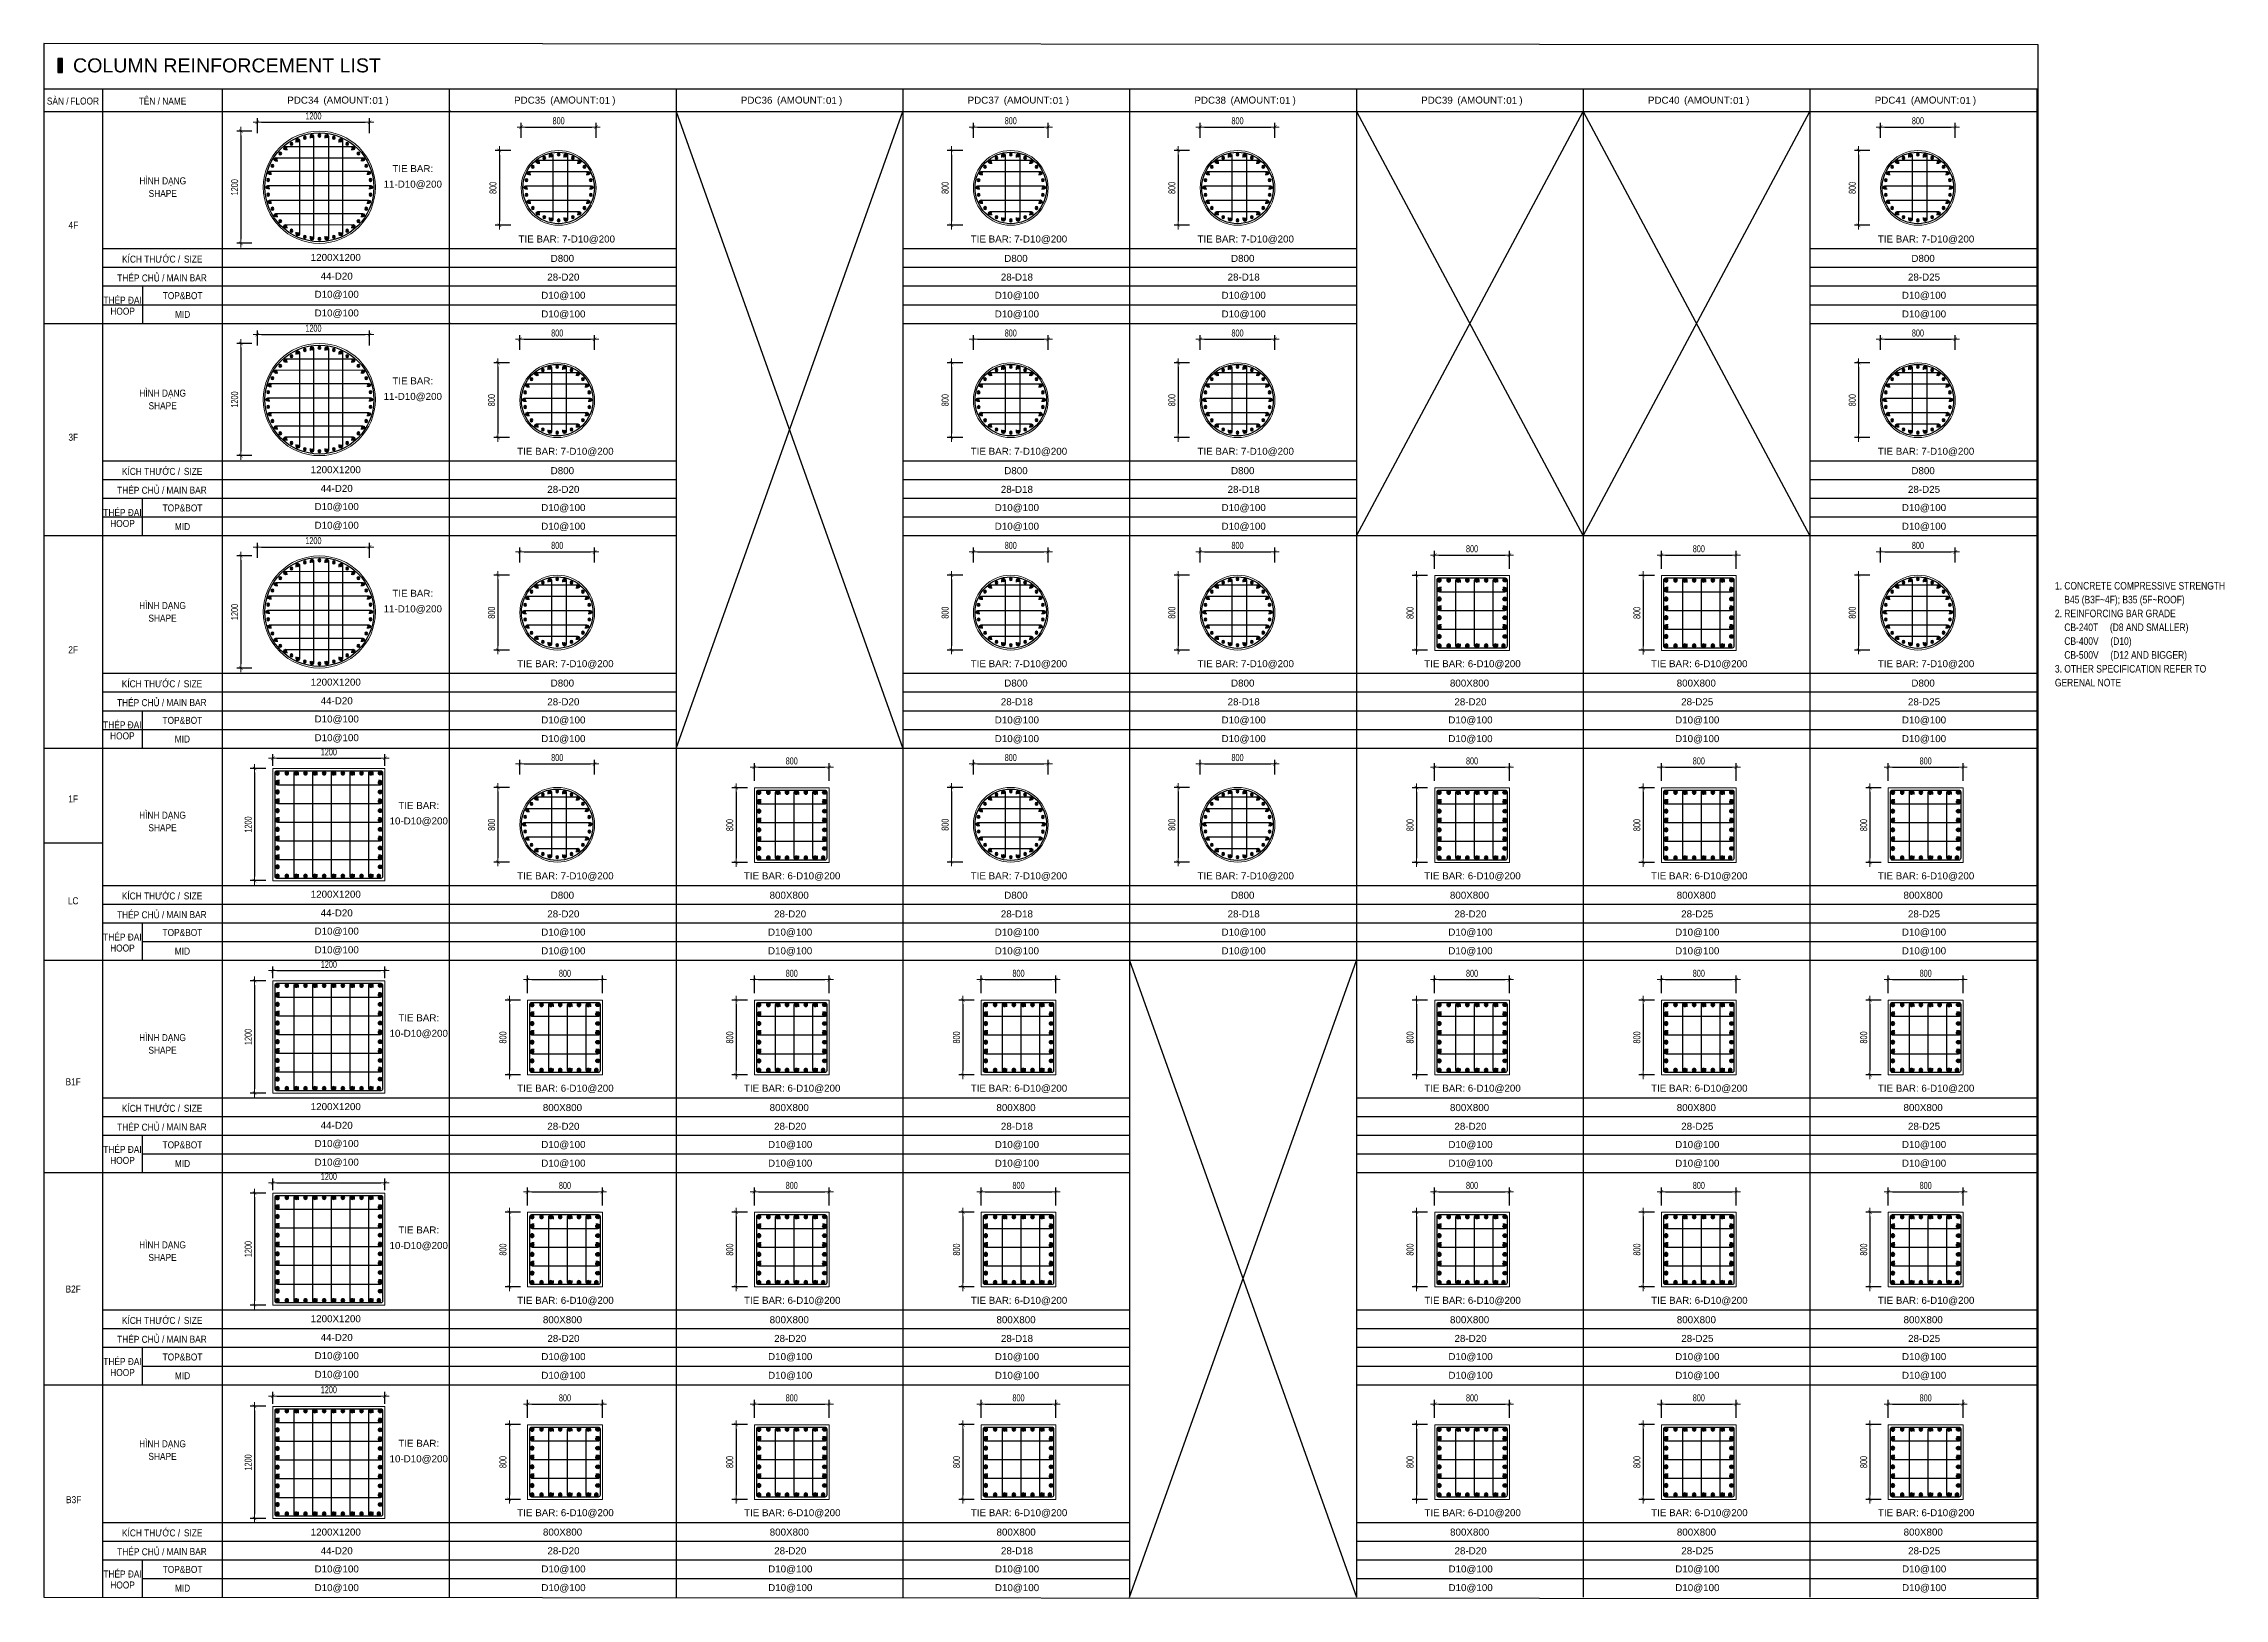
# Model space of a CAD drawing. Header units: millimetres. Extents: x 49323 to 538172, y -39336 to 181761.
# Drawn here: x 262132 to 285462, y 68456 to 85089 of the extents above; entities that cross this region are included whole.
import ezdxf
from ezdxf.enums import TextEntityAlignment as Align

# ---------------------------------------------------------------- set-up
doc = ezdxf.new("R2010")
doc.units = ezdxf.units.MM
doc.linetypes.add('CENTER2', pattern=[1.125, 0.75, -0.125, 0.125, -0.125])
doc.layers.get('Defpoints').update_dxf_attribs({"color": 151, "lineweight": 9})
for name, color, linetype in [('2', 2, 'Continuous'), ('A-ANNO-LEAD', 4, 'Continuous'), ('CEN', 1, 'CENTER2'), ('STL', 3, 'Continuous'), ('TIT1', 3, 'Continuous'), ('TXT', 3, 'Continuous')]:
    doc.layers.add(name, color=color, linetype=linetype)
for name, color, linetype, lineweight in [('NDC_S_CONTINUOUS', 3, 'Continuous', 20), ('NDC_S_DIM', 1, 'Continuous', 15), ('NDC_S_VN TEXT', 7, 'Continuous', 20)]:
    doc.layers.add(name, color=color, linetype=linetype, lineweight=lineweight)
doc.styles.add('ARIAL', font='arial.ttf', dxfattribs={"width": 0.8})
doc.styles.add('NDC_ARIAL', font='arial.ttf', dxfattribs={"width": 0.85})
doc.styles.add('NDC_DIM', font='', dxfattribs={"width": 0.75})
doc.styles.get('NDC_DIM').set_extended_font_data('Dotum')
doc.dimstyles.new('NDC_dim_30', dxfattribs={"dimscale": 30, "dimtxt": 2.5, "dimasz": 1.5, "dimexe": 1.5, "dimexo": 2.5, "dimgap": 1, "dimtad": 1, "dimdec": 0, "dimzin": 0, "dimdsep": 46, "dimtxsty": 'NDC_DIM', "dimblk": 'DIMMARK', "dimcen": 0.09, "dimdle": 1.2, "dimclrd": 1, "dimclre": 1, "dimclrt": 3, "dimadec": 0, "dimazin": 0, "dimtfac": 1, "dimtdec": 0, "dimtix": 1, "dimtofl": 0, "dimtmove": 0, "dimatfit": 3, "dimfxl": 8, "dimfxlon": 1, "dimtolj": 1, "dimtzin": 0, "dimarcsym": 0})

msp = doc.modelspace()

# ---------------------------------------------------------------- texts
at = {"layer": 'NDC_S_VN TEXT', "style": 'NDC_ARIAL', "width": 0.85}
for s, p in [('SÀN /', (262282.4, 84484.2)), ('HÌNH DẠNG', (263406.3, 83622.9)), ('KÍCH THƯỚC /', (263281.8, 82793.1)), ('THÉP CHỦ /', (263171.7, 82593.1)), ('THÉP ĐAI', (262976.9, 82354.2)), ('HÌNH DẠNG', (263404.9, 81351.9)), ('KÍCH THƯỚC /', (263280.4, 80522.1)), ('THÉP CHỦ /', (263170.3, 80322.1)), ('THÉP ĐAI', (262975.5, 80083.2)), ('HÌNH DẠNG', (263403.5, 79079.5)), ('KÍCH THƯỚC /', (263279, 78249.7)), ('THÉP CHỦ /', (263168.9, 78049.7)), ('THÉP ĐAI', (262974.1, 77810.8)), ('HÌNH DẠNG', (263403.5, 76836.9)), ('THÉP CHỦ /', (263169.5, 75780.2)), ('KÍCH THƯỚC /', (263279.5, 75980.2)), ('THÉP ĐAI', (262974.7, 75541.3)), ('HÌNH DẠNG', (263403.5, 74457.3)), ('KÍCH THƯỚC /', (263280, 73708.3)), ('THÉP CHỦ /', (263170, 73508.3)), ('THÉP ĐAI', (262975.2, 73269.3)), ('HÌNH DẠNG', (263403.5, 72240.1)), ('KÍCH THƯỚC /', (263280.6, 71438.8)), ('THÉP CHỦ /', (263170.5, 71238.8)), ('THÉP ĐAI', (262975.7, 70999.9)), ('HÌNH DẠNG', (263403.5, 70111.7)), ('KÍCH THƯỚC /', (263281.1, 69166)), ('THÉP CHỦ /', (263171.1, 68966)), ('THÉP ĐAI', (262976.2, 68727))]:
    msp.add_text(s, height=75, dxfattribs=at).set_placement(p, align=Align.MIDDLE)
at = {"layer": 'TIT1', "style": 'NDC_ARIAL', "width": 0.85}
for s, p in [('FLOOR', (262570.9, 84475.4)), ('TÊN / NAME', (263403.6, 84484.2)), ('SHAPE', (263406.3, 83486.7)), ('4F', (262450.4, 83148.9)), ('SIZE', (263732.3, 82784.3)), ('MAIN BAR', (263662.6, 82584.3)), ('TOP&BOT', (263618.8, 82393.1)), ('HOOP', (262976.9, 82226.9)), ('MID', (263618.8, 82193.1)), ('SHAPE', (263404.9, 81215.7)), ('3F', (262449, 80877.9)), ('SIZE', (263730.9, 80513.3)), ('MAIN BAR', (263661.2, 80313.3)), ('TOP&BOT', (263617.4, 80122.1)), ('HOOP', (262975.5, 79955.9)), ('MID', (263617.4, 79922.1)), ('SHAPE', (263403.5, 78943.2)), ('2F', (262447.6, 78605.4)), ('SIZE', (263729.5, 78240.9)), ('MAIN BAR', (263659.8, 78040.8)), ('HOOP', (262974.1, 77683.5)), ('TOP&BOT', (263616, 77849.7)), ('MID', (263616, 77649.7)), ('1F', (262447.6, 77009.2)), ('SHAPE', (263403.5, 76700.6)), ('LC', (262447.6, 75919.2)), ('SIZE', (263730, 75971.4)), ('TOP&BOT', (263616.5, 75580.2)), ('MAIN BAR', (263660.3, 75771.4)), ('HOOP', (262974.7, 75414)), ('MID', (263616.5, 75380.2)), ('SHAPE', (263403.5, 74321)), ('B1F', (262447.6, 73983.2)), ('SIZE', (263730.5, 73699.4)), ('MAIN BAR', (263660.8, 73499.4)), ('TOP&BOT', (263617, 73308.3)), ('HOOP', (262975.2, 73142)), ('MID', (263617, 73108.3)), ('SHAPE', (263403.5, 72103.9)), ('B2F', (262447.6, 71766.1)), ('SIZE', (263731.1, 71430)), ('MAIN BAR', (263661.4, 71230)), ('TOP&BOT', (263617.6, 71038.8)), ('HOOP', (262975.7, 70872.6)), ('MID', (263617.6, 70838.8)), ('SHAPE', (263403.5, 69975.5)), ('B3F', (262453, 69512.4)), ('SIZE', (263731.6, 69157.1)), ('MAIN BAR', (263661.9, 68957.1)), ('HOOP', (262976.2, 68599.7)), ('TOP&BOT', (263618.1, 68766)), ('MID', (263618.1, 68566))]:
    msp.add_text(s, height=75, dxfattribs=at).set_placement(p, align=Align.MIDDLE)
at = {"layer": 'TIT1', "color": 2, "style": 'NDC_ARIAL'}
for s, p in [('PDC34', (264907.3, 84484.2)), ('01', (265707.1, 84481.5)), ('PDC35', (267333.3, 84484.2)), ('01', (268133.2, 84481.5)), ('PDC36', (269759.4, 84484.2)), ('01', (270559.2, 84481.5)), ('PDC37', (272185.5, 84484.2)), ('01', (272985.3, 84481.5)), ('PDC38', (274611.6, 84484.2)), ('01', (275411.4, 84481.5)), ('PDC39', (277037.7, 84484.2)), ('01', (277837.5, 84481.5)), ('PDC40', (279463.8, 84484.2)), ('01', (280263.6, 84481.5)), ('PDC41', (281889.9, 84484.2)), ('01', (282689.7, 84481.5))]:
    msp.add_text(s, height=75, dxfattribs=at).set_placement(p, align=Align.MIDDLE)
at = {"layer": 'TIT1', "style": 'NDC_ARIAL'}
for s, p in [('TIE BAR:', (266080.7, 83752.1)), ('11-D10@200', (266080.7, 83580.9)), ('1200X1200', (265257, 82802.3)), ('TIE BAR: 7-D10@200', (267728.3, 82993.7)), ('D800', (267681.5, 82791.8)), ('TIE BAR: 7-D10@200', (272565.5, 82993.7)), ('D800', (272533.7, 82791.8)), ('TIE BAR: 7-D10@200', (274991.6, 82993.7)), ('D800', (274959.8, 82791.8)), ('TIE BAR: 7-D10@200', (282269.9, 82993.7)), ('D800', (282238.1, 82791.8)), ('44-D20', (265267, 82602.3)), ('28-D20', (267691.5, 82591.8)), ('28-D18', (272543.7, 82591.8)), ('28-D18', (274969.8, 82591.8)), ('28-D25', (282248.1, 82591.8)), ('D10@100', (265267, 82402.3)), ('D10@100', (267691.5, 82391.8)), ('D10@100', (272543.7, 82391.8)), ('D10@100', (274969.8, 82391.8)), ('D10@100', (282248.1, 82391.8)), ('D10@100', (265267, 82202.3)), ('D10@100', (267691.5, 82191.8)), ('D10@100', (272543.7, 82191.8)), ('D10@100', (274969.8, 82191.8)), ('D10@100', (282248.1, 82191.8)), ('TIE BAR:', (266080.7, 81481.1)), ('11-D10@200', (266080.7, 81309.9)), ('TIE BAR: 7-D10@200', (267713.3, 80722.7)), ('TIE BAR: 7-D10@200', (272565.5, 80722.7)), ('TIE BAR: 7-D10@200', (274991.6, 80722.7)), ('TIE BAR: 7-D10@200', (282269.9, 80722.7)), ('1200X1200', (265257, 80531.3)), ('D800', (267681.5, 80520.8)), ('D800', (272533.7, 80520.8)), ('D800', (274959.8, 80520.8)), ('D800', (282238.1, 80520.8)), ('44-D20', (265267, 80331.3)), ('28-D20', (267691.5, 80320.8)), ('28-D18', (272543.7, 80320.8)), ('28-D18', (274969.8, 80320.8)), ('28-D25', (282248.1, 80320.8)), ('D10@100', (265267, 80131.3)), ('D10@100', (267691.5, 80120.8)), ('D10@100', (272543.7, 80120.8)), ('D10@100', (274969.8, 80120.8)), ('D10@100', (282248.1, 80120.8)), ('D10@100', (265267, 79931.3)), ('D10@100', (267691.5, 79920.8)), ('D10@100', (272543.7, 79920.8)), ('D10@100', (274969.8, 79920.8)), ('D10@100', (282248.1, 79920.8)), ('TIE BAR:', (266080.7, 79208.6)), ('11-D10@200', (266080.7, 79037.4)), ('TIE BAR: 7-D10@200', (267713.3, 78450.3)), ('TIE BAR: 7-D10@200', (272565.5, 78450.3)), ('TIE BAR: 7-D10@200', (274991.6, 78450.3)), ('TIE BAR: 6-D10@200', (277417.7, 78450.3)), ('TIE BAR: 6-D10@200', (279843.8, 78450.3)), ('TIE BAR: 7-D10@200', (282269.9, 78450.3)), ('1200X1200', (265257, 78258.8)), ('D800', (267681.5, 78248.4)), ('D800', (272533.7, 78248.4)), ('D800', (274959.8, 78248.4)), ('800X800', (277385.9, 78248.4)), ('800X800', (279812, 78248.4)), ('D800', (282238.1, 78248.4)), ('44-D20', (265267, 78058.8)), ('28-D20', (267691.5, 78048.4)), ('28-D18', (272543.7, 78048.4)), ('28-D18', (274969.8, 78048.4)), ('28-D20', (277395.9, 78048.4)), ('28-D25', (279822, 78048.4)), ('28-D25', (282248.1, 78048.4)), ('D10@100', (265267, 77858.8)), ('D10@100', (265267, 77658.8)), ('D10@100', (267691.5, 77848.4)), ('D10@100', (267691.5, 77648.4)), ('D10@100', (272543.7, 77848.4)), ('D10@100', (272543.7, 77648.4)), ('D10@100', (274969.8, 77848.4)), ('D10@100', (274969.8, 77648.4)), ('D10@100', (277395.9, 77848.4)), ('D10@100', (277395.9, 77648.4)), ('D10@100', (279822, 77848.4)), ('D10@100', (279822, 77648.4)), ('D10@100', (282248.1, 77848.4)), ('D10@100', (282248.1, 77648.4)), ('10-D10@200', (266144.5, 76768)), ('TIE BAR:', (266144.5, 76939.2)), ('TIE BAR: 7-D10@200', (267713.3, 76180.8)), ('TIE BAR: 6-D10@200', (270139.4, 76180.8)), ('TIE BAR: 7-D10@200', (272565.5, 76180.8)), ('TIE BAR: 7-D10@200', (274991.6, 76180.8)), ('TIE BAR: 6-D10@200', (277417.7, 76180.8)), ('TIE BAR: 6-D10@200', (279843.8, 76180.8)), ('TIE BAR: 6-D10@200', (282269.9, 76180.8)), ('1200X1200', (265257, 75989.4)), ('44-D20', (265267, 75789.4)), ('D800', (267681.5, 75978.9)), ('800X800', (270107.6, 75978.9)), ('D800', (272533.7, 75978.9)), ('D800', (274959.8, 75978.9)), ('800X800', (277385.9, 75978.9)), ('800X800', (279812, 75978.9)), ('800X800', (282238.1, 75978.9)), ('D10@100', (265267, 75589.4)), ('D10@100', (267691.5, 75578.9)), ('28-D20', (267691.5, 75778.9)), ('D10@100', (270117.6, 75578.9)), ('28-D20', (270117.6, 75778.9)), ('D10@100', (272543.7, 75578.9)), ('28-D18', (272543.7, 75778.9)), ('D10@100', (274969.8, 75578.9)), ('28-D18', (274969.8, 75778.9)), ('D10@100', (277395.9, 75578.9)), ('28-D20', (277395.9, 75778.9)), ('D10@100', (279822, 75578.9)), ('28-D25', (279822, 75778.9)), ('D10@100', (282248.1, 75578.9)), ('28-D25', (282248.1, 75778.9)), ('D10@100', (265267, 75389.4)), ('D10@100', (267691.5, 75378.9)), ('D10@100', (270117.6, 75378.9)), ('D10@100', (272543.7, 75378.9)), ('D10@100', (274969.8, 75378.9)), ('D10@100', (277395.9, 75378.9)), ('D10@100', (279822, 75378.9)), ('D10@100', (282248.1, 75378.9)), ('TIE BAR:', (266144.5, 74667.2)), ('10-D10@200', (266144.5, 74496)), ('1200X1200', (265257, 73717.4)), ('TIE BAR: 6-D10@200', (267713.8, 73908.9)), ('800X800', (267682, 73707)), ('TIE BAR: 6-D10@200', (270139.9, 73908.9)), ('800X800', (270108.1, 73707)), ('TIE BAR: 6-D10@200', (272566, 73908.9)), ('800X800', (272534.2, 73707)), ('TIE BAR: 6-D10@200', (277418.2, 73908.9)), ('800X800', (277386.4, 73707)), ('TIE BAR: 6-D10@200', (279844.3, 73908.9)), ('800X800', (279812.5, 73707)), ('TIE BAR: 6-D10@200', (282270.4, 73908.9)), ('800X800', (282238.6, 73707)), ('44-D20', (265267, 73517.4)), ('28-D20', (267692.1, 73507)), ('28-D20', (270118.2, 73507)), ('28-D18', (272544.2, 73507)), ('28-D20', (277396.4, 73507)), ('28-D25', (279822.5, 73507)), ('28-D25', (282248.6, 73507)), ('D10@100', (265267, 73317.4)), ('D10@100', (267692.1, 73307)), ('D10@100', (270118.2, 73307)), ('D10@100', (272544.2, 73307)), ('D10@100', (277396.4, 73307)), ('D10@100', (279822.5, 73307)), ('D10@100', (282248.6, 73307)), ('D10@100', (265267, 73117.4)), ('D10@100', (267692.1, 73107)), ('D10@100', (270118.2, 73107)), ('D10@100', (272544.2, 73107)), ('D10@100', (277396.4, 73107)), ('D10@100', (279822.5, 73107)), ('D10@100', (282248.6, 73107)), ('TIE BAR:', (266144.5, 72397.8)), ('10-D10@200', (266144.5, 72226.6)), ('TIE BAR: 6-D10@200', (267714.4, 71639.4)), ('TIE BAR: 6-D10@200', (270140.5, 71639.4)), ('TIE BAR: 6-D10@200', (272566.5, 71639.4)), ('TIE BAR: 6-D10@200', (277418.7, 71639.4)), ('TIE BAR: 6-D10@200', (279844.8, 71639.4)), ('TIE BAR: 6-D10@200', (282270.9, 71639.4)), ('1200X1200', (265257, 71448)), ('800X800', (267682.5, 71437.5)), ('800X800', (270108.6, 71437.5)), ('800X800', (272534.7, 71437.5)), ('800X800', (277386.9, 71437.5)), ('800X800', (279813, 71437.5)), ('800X800', (282239.1, 71437.5)), ('44-D20', (265267, 71248)), ('28-D20', (267692.6, 71237.5)), ('28-D20', (270118.7, 71237.5)), ('28-D18', (272544.8, 71237.5)), ('28-D20', (277397, 71237.5)), ('28-D25', (279823.1, 71237.5)), ('28-D25', (282249.2, 71237.5)), ('D10@100', (265267, 71048)), ('D10@100', (267692.6, 71037.5)), ('D10@100', (270118.7, 71037.5)), ('D10@100', (272544.8, 71037.5)), ('D10@100', (277397, 71037.5)), ('D10@100', (279823.1, 71037.5)), ('D10@100', (282249.2, 71037.5)), ('D10@100', (265267, 70848)), ('D10@100', (267692.6, 70837.5)), ('D10@100', (270118.7, 70837.5)), ('D10@100', (272544.8, 70837.5)), ('D10@100', (277397, 70837.5)), ('D10@100', (279823.1, 70837.5)), ('D10@100', (282249.2, 70837.5)), ('10-D10@200', (266144.5, 69944.4)), ('TIE BAR:', (266144.5, 70115.6)), ('TIE BAR: 6-D10@200', (267714.9, 69367.7)), ('TIE BAR: 6-D10@200', (270141, 69367.7)), ('TIE BAR: 6-D10@200', (272567.1, 69367.7)), ('TIE BAR: 6-D10@200', (277419.3, 69367.7)), ('TIE BAR: 6-D10@200', (279845.4, 69367.7)), ('TIE BAR: 6-D10@200', (282271.5, 69367.7)), ('1200X1200', (265257, 69165.8)), ('800X800', (267683.1, 69165.8)), ('800X800', (270109.2, 69165.8)), ('800X800', (272535.3, 69165.8)), ('800X800', (277387.5, 69165.8)), ('800X800', (279813.6, 69165.8)), ('800X800', (282239.7, 69165.8)), ('44-D20', (265267, 68965.8)), ('28-D20', (267693.1, 68965.8)), ('28-D20', (270119.2, 68965.8)), ('28-D18', (272545.3, 68965.8)), ('28-D20', (277397.5, 68965.8)), ('28-D25', (279823.6, 68965.8)), ('28-D25', (282249.7, 68965.8)), ('D10@100', (265267, 68765.8)), ('D10@100', (265267, 68565.8)), ('D10@100', (267693.1, 68765.8)), ('D10@100', (267693.1, 68565.8)), ('D10@100', (270119.2, 68765.8)), ('D10@100', (270119.2, 68565.8)), ('D10@100', (272545.3, 68765.8)), ('D10@100', (272545.3, 68565.8)), ('D10@100', (277397.5, 68765.8)), ('D10@100', (277397.5, 68565.8)), ('D10@100', (279823.6, 68765.8)), ('D10@100', (279823.6, 68565.8)), ('D10@100', (282249.7, 68765.8)), ('D10@100', (282249.7, 68565.8))]:
    msp.add_text(s, height=75, dxfattribs=at).set_placement(p, align=Align.MIDDLE)
at = {"layer": 'TXT', "color": 3, "style": 'ARIAL'}
msp.add_text('COLUMN REINFORCEMENT LIST', height=150, dxfattribs=at).set_placement((262445.9, 84781.6))

# ---------------------------------------------------------------- blocks, each defined once
blk = doc.blocks.new('GN')
at = {"layer": 'TIT1', "insert": (0, 0), "char_height": 81, "width": 1996.3, "attachment_point": 1, "line_spacing_factor": 1.096296, "style": 'ARIAL'}
blk.add_mtext('\\A1;1. CONCRETE COMPRESSIVE STRENGTH\\P    B45 (B3F~4F); B35 (5F~ROOF)\\P2. REINFORCING BAR GRADE\\P    CB-240T     (D8 AND SMALLER)\\P    CB-400V     (D10)\\P    CB-500V     (D12 AND BIGGER)\\P3. OTHER SPECIFICATION REFER TO GERENAL NOTE ', dxfattribs=at)
blk = doc.blocks.new('DÁDAS')
at = {"layer": 'TIT1', "color": 2, "style": 'NDC_ARIAL'}
blk.add_text('(AMOUNT:     )', height=75, dxfattribs=at).set_placement((-42061, 55767), align=Align.MIDDLE)
blk = doc.blocks.new('8')
at = {"layer": '2'}
blk.add_hatch(color=256, dxfattribs=at).paths.add_polyline_path([(20, 0, 0.386127), (2, 20), (-2, 20, 0.386127), (-20, 0, 1)])
blk.add_circle((0, 0), 20, dxfattribs=at)
blk = doc.blocks.new('5')
at = {"layer": 'CEN', "rotation": 180}
blk.add_blockref('8', (0, 0), dxfattribs=at)
blk = doc.blocks.new('DIMMARK')
at = {"layer": 'NDC_S_DIM', "color": 1}
blk.add_line((-1.5, 0), (1, 0), dxfattribs=at)
at = {"layer": 'NDC_S_DIM', "color": 2, "const_width": 0.1}
blk.add_lwpolyline([(-0.42, -0.42), (0.42, 0.42)], dxfattribs=at)
blk = doc.blocks.new('*D1654')
at = {"layer": 'Defpoints', "color": 0, "ltscale": 40, "transparency": 16777216}
for p in [(268109, 70534), (267309, 70312), (268109, 70312)]:
    blk.add_point(p, dxfattribs=at)
at = {"layer": 'NDC_S_DIM', "color": 1, "lineweight": -2, "ltscale": 40, "transparency": 16777216}
for p, q in [((267309, 70387), (267309, 70579)), ((267354, 70534), (268064, 70534)), ((268109, 70387), (268109, 70579))]:
    blk.add_line(p, q, dxfattribs=at)
at = {"layer": 'NDC_S_DIM', "color": 1, "lineweight": -2, "ltscale": 40, "transparency": 16777216, "xscale": 45, "yscale": 45, "zscale": 45, "rotation": 180}
blk.add_blockref('DIMMARK', (267309, 70534), dxfattribs=at)
at = {"layer": 'NDC_S_DIM', "color": 1, "lineweight": -2, "ltscale": 40, "transparency": 16777216, "xscale": 45, "yscale": 45, "zscale": 45}
blk.add_blockref('DIMMARK', (268109, 70534), dxfattribs=at)
at = {"layer": 'NDC_S_DIM', "color": 3, "ltscale": 40, "transparency": 16777216, "insert": (267709, 70601), "char_height": 75, "attachment_point": 5, "style": 'NDC_DIM'}
blk.add_mtext('\\A1;800', dxfattribs=at)
blk = doc.blocks.new('*D1655')
at = {"layer": 'Defpoints', "color": 0, "ltscale": 40, "transparency": 16777216}
for p in [(267309, 70315), (267114, 69515), (267309, 69515)]:
    blk.add_point(p, dxfattribs=at)
at = {"layer": 'NDC_S_DIM', "color": 1, "lineweight": -2, "ltscale": 40, "transparency": 16777216}
for p, q in [((267234, 70315), (267069, 70315)), ((267114, 70270), (267114, 69560)), ((267234, 69515), (267069, 69515))]:
    blk.add_line(p, q, dxfattribs=at)
at = {"layer": 'NDC_S_DIM', "color": 1, "lineweight": -2, "ltscale": 40, "transparency": 16777216, "xscale": 45, "yscale": 45, "zscale": 45}
for p, rotation in [((267114, 70315), 90), ((267114, 69515), 270)]:
    blk.add_blockref('DIMMARK', p, dxfattribs=dict(at, rotation=rotation))
at = {"layer": 'NDC_S_DIM', "color": 3, "ltscale": 40, "transparency": 16777216, "insert": (267046, 69915), "char_height": 75, "attachment_point": 5, "rotation": 90, "style": 'NDC_DIM'}
blk.add_mtext('\\A1;800', dxfattribs=at)
blk = doc.blocks.new('*D1656')
at = {"layer": 'Defpoints', "color": 0, "ltscale": 40, "transparency": 16777216}
for p in [(268109, 72806), (267309, 72585), (268109, 72585)]:
    blk.add_point(p, dxfattribs=at)
at = {"layer": 'NDC_S_DIM', "color": 1, "lineweight": -2, "ltscale": 40, "transparency": 16777216}
for p, q in [((267309, 72660), (267309, 72851)), ((267354, 72806), (268064, 72806)), ((268109, 72660), (268109, 72851))]:
    blk.add_line(p, q, dxfattribs=at)
at = {"layer": 'NDC_S_DIM', "color": 1, "lineweight": -2, "ltscale": 40, "transparency": 16777216, "xscale": 45, "yscale": 45, "zscale": 45, "rotation": 180}
blk.add_blockref('DIMMARK', (267309, 72806), dxfattribs=at)
at = {"layer": 'NDC_S_DIM', "color": 1, "lineweight": -2, "ltscale": 40, "transparency": 16777216, "xscale": 45, "yscale": 45, "zscale": 45}
blk.add_blockref('DIMMARK', (268109, 72806), dxfattribs=at)
at = {"layer": 'NDC_S_DIM', "color": 3, "ltscale": 40, "transparency": 16777216, "insert": (267709, 72874), "char_height": 75, "attachment_point": 5, "style": 'NDC_DIM'}
blk.add_mtext('\\A1;800', dxfattribs=at)
blk = doc.blocks.new('*D1657')
at = {"layer": 'Defpoints', "color": 0, "ltscale": 40, "transparency": 16777216}
for p in [(267309, 72588), (267114, 71788), (267309, 71788)]:
    blk.add_point(p, dxfattribs=at)
at = {"layer": 'NDC_S_DIM', "color": 1, "lineweight": -2, "ltscale": 40, "transparency": 16777216}
for p, q in [((267234, 72588), (267069, 72588)), ((267114, 72543), (267114, 71833)), ((267234, 71788), (267069, 71788))]:
    blk.add_line(p, q, dxfattribs=at)
at = {"layer": 'NDC_S_DIM', "color": 1, "lineweight": -2, "ltscale": 40, "transparency": 16777216, "xscale": 45, "yscale": 45, "zscale": 45}
for p, rotation in [((267114, 72588), 90), ((267114, 71788), 270)]:
    blk.add_blockref('DIMMARK', p, dxfattribs=dict(at, rotation=rotation))
at = {"layer": 'NDC_S_DIM', "color": 3, "ltscale": 40, "transparency": 16777216, "insert": (267046, 72188), "char_height": 75, "attachment_point": 5, "rotation": 90, "style": 'NDC_DIM'}
blk.add_mtext('\\A1;800', dxfattribs=at)
blk = doc.blocks.new('*D1658')
at = {"layer": 'Defpoints', "color": 0, "ltscale": 40, "transparency": 16777216}
for p in [(268109, 75076), (267309, 74855), (268109, 74855)]:
    blk.add_point(p, dxfattribs=at)
at = {"layer": 'NDC_S_DIM', "color": 1, "lineweight": -2, "ltscale": 40, "transparency": 16777216}
for p, q in [((267309, 74930), (267309, 75121)), ((267354, 75076), (268064, 75076)), ((268109, 74930), (268109, 75121))]:
    blk.add_line(p, q, dxfattribs=at)
at = {"layer": 'NDC_S_DIM', "color": 1, "lineweight": -2, "ltscale": 40, "transparency": 16777216, "xscale": 45, "yscale": 45, "zscale": 45, "rotation": 180}
blk.add_blockref('DIMMARK', (267309, 75076), dxfattribs=at)
at = {"layer": 'NDC_S_DIM', "color": 1, "lineweight": -2, "ltscale": 40, "transparency": 16777216, "xscale": 45, "yscale": 45, "zscale": 45}
blk.add_blockref('DIMMARK', (268109, 75076), dxfattribs=at)
at = {"layer": 'NDC_S_DIM', "color": 3, "ltscale": 40, "transparency": 16777216, "insert": (267709, 75143), "char_height": 75, "attachment_point": 5, "style": 'NDC_DIM'}
blk.add_mtext('\\A1;800', dxfattribs=at)
blk = doc.blocks.new('*D1659')
at = {"layer": 'Defpoints', "color": 0, "ltscale": 40, "transparency": 16777216}
for p in [(267309, 74857), (267114, 74057), (267309, 74057)]:
    blk.add_point(p, dxfattribs=at)
at = {"layer": 'NDC_S_DIM', "color": 1, "lineweight": -2, "ltscale": 40, "transparency": 16777216}
for p, q in [((267234, 74857), (267069, 74857)), ((267114, 74812), (267114, 74102)), ((267234, 74057), (267069, 74057))]:
    blk.add_line(p, q, dxfattribs=at)
at = {"layer": 'NDC_S_DIM', "color": 1, "lineweight": -2, "ltscale": 40, "transparency": 16777216, "xscale": 45, "yscale": 45, "zscale": 45}
for p, rotation in [((267114, 74857), 90), ((267114, 74057), 270)]:
    blk.add_blockref('DIMMARK', p, dxfattribs=dict(at, rotation=rotation))
at = {"layer": 'NDC_S_DIM', "color": 3, "ltscale": 40, "transparency": 16777216, "insert": (267046, 74457), "char_height": 75, "attachment_point": 5, "rotation": 90, "style": 'NDC_DIM'}
blk.add_mtext('\\A1;800', dxfattribs=at)
blk = doc.blocks.new('*D1660')
at = {"layer": 'Defpoints', "color": 0, "ltscale": 40, "transparency": 16777216}
for p in [(270535, 70534), (269735, 70312), (270535, 70312)]:
    blk.add_point(p, dxfattribs=at)
at = {"layer": 'NDC_S_DIM', "color": 1, "lineweight": -2, "ltscale": 40, "transparency": 16777216}
for p, q in [((269735, 70387), (269735, 70579)), ((269780, 70534), (270490, 70534)), ((270535, 70387), (270535, 70579))]:
    blk.add_line(p, q, dxfattribs=at)
at = {"layer": 'NDC_S_DIM', "color": 1, "lineweight": -2, "ltscale": 40, "transparency": 16777216, "xscale": 45, "yscale": 45, "zscale": 45, "rotation": 180}
blk.add_blockref('DIMMARK', (269735, 70534), dxfattribs=at)
at = {"layer": 'NDC_S_DIM', "color": 1, "lineweight": -2, "ltscale": 40, "transparency": 16777216, "xscale": 45, "yscale": 45, "zscale": 45}
blk.add_blockref('DIMMARK', (270535, 70534), dxfattribs=at)
at = {"layer": 'NDC_S_DIM', "color": 3, "ltscale": 40, "transparency": 16777216, "insert": (270135, 70601), "char_height": 75, "attachment_point": 5, "style": 'NDC_DIM'}
blk.add_mtext('\\A1;800', dxfattribs=at)
blk = doc.blocks.new('*D1661')
at = {"layer": 'Defpoints', "color": 0, "ltscale": 40, "transparency": 16777216}
for p in [(269735, 70315), (269540, 69515), (269735, 69515)]:
    blk.add_point(p, dxfattribs=at)
at = {"layer": 'NDC_S_DIM', "color": 1, "lineweight": -2, "ltscale": 40, "transparency": 16777216}
for p, q in [((269660, 70315), (269495, 70315)), ((269540, 70270), (269540, 69560)), ((269660, 69515), (269495, 69515))]:
    blk.add_line(p, q, dxfattribs=at)
at = {"layer": 'NDC_S_DIM', "color": 1, "lineweight": -2, "ltscale": 40, "transparency": 16777216, "xscale": 45, "yscale": 45, "zscale": 45}
for p, rotation in [((269540, 70315), 90), ((269540, 69515), 270)]:
    blk.add_blockref('DIMMARK', p, dxfattribs=dict(at, rotation=rotation))
at = {"layer": 'NDC_S_DIM', "color": 3, "ltscale": 40, "transparency": 16777216, "insert": (269472, 69915), "char_height": 75, "attachment_point": 5, "rotation": 90, "style": 'NDC_DIM'}
blk.add_mtext('\\A1;800', dxfattribs=at)
blk = doc.blocks.new('*D1662')
at = {"layer": 'Defpoints', "color": 0, "ltscale": 40, "transparency": 16777216}
for p in [(270535, 72806), (269735, 72585), (270535, 72585)]:
    blk.add_point(p, dxfattribs=at)
at = {"layer": 'NDC_S_DIM', "color": 1, "lineweight": -2, "ltscale": 40, "transparency": 16777216}
for p, q in [((269735, 72660), (269735, 72851)), ((269780, 72806), (270490, 72806)), ((270535, 72660), (270535, 72851))]:
    blk.add_line(p, q, dxfattribs=at)
at = {"layer": 'NDC_S_DIM', "color": 1, "lineweight": -2, "ltscale": 40, "transparency": 16777216, "xscale": 45, "yscale": 45, "zscale": 45, "rotation": 180}
blk.add_blockref('DIMMARK', (269735, 72806), dxfattribs=at)
at = {"layer": 'NDC_S_DIM', "color": 1, "lineweight": -2, "ltscale": 40, "transparency": 16777216, "xscale": 45, "yscale": 45, "zscale": 45}
blk.add_blockref('DIMMARK', (270535, 72806), dxfattribs=at)
at = {"layer": 'NDC_S_DIM', "color": 3, "ltscale": 40, "transparency": 16777216, "insert": (270135, 72874), "char_height": 75, "attachment_point": 5, "style": 'NDC_DIM'}
blk.add_mtext('\\A1;800', dxfattribs=at)
blk = doc.blocks.new('*D1663')
at = {"layer": 'Defpoints', "color": 0, "ltscale": 40, "transparency": 16777216}
for p in [(269735, 72588), (269540, 71788), (269735, 71788)]:
    blk.add_point(p, dxfattribs=at)
at = {"layer": 'NDC_S_DIM', "color": 1, "lineweight": -2, "ltscale": 40, "transparency": 16777216}
for p, q in [((269660, 72588), (269495, 72588)), ((269540, 72543), (269540, 71833)), ((269660, 71788), (269495, 71788))]:
    blk.add_line(p, q, dxfattribs=at)
at = {"layer": 'NDC_S_DIM', "color": 1, "lineweight": -2, "ltscale": 40, "transparency": 16777216, "xscale": 45, "yscale": 45, "zscale": 45}
for p, rotation in [((269540, 72588), 90), ((269540, 71788), 270)]:
    blk.add_blockref('DIMMARK', p, dxfattribs=dict(at, rotation=rotation))
at = {"layer": 'NDC_S_DIM', "color": 3, "ltscale": 40, "transparency": 16777216, "insert": (269472, 72188), "char_height": 75, "attachment_point": 5, "rotation": 90, "style": 'NDC_DIM'}
blk.add_mtext('\\A1;800', dxfattribs=at)
blk = doc.blocks.new('*D1664')
at = {"layer": 'Defpoints', "color": 0, "ltscale": 40, "transparency": 16777216}
for p in [(270535, 75076), (269735, 74855), (270535, 74855)]:
    blk.add_point(p, dxfattribs=at)
at = {"layer": 'NDC_S_DIM', "color": 1, "lineweight": -2, "ltscale": 40, "transparency": 16777216}
for p, q in [((269735, 74930), (269735, 75121)), ((269780, 75076), (270490, 75076)), ((270535, 74930), (270535, 75121))]:
    blk.add_line(p, q, dxfattribs=at)
at = {"layer": 'NDC_S_DIM', "color": 1, "lineweight": -2, "ltscale": 40, "transparency": 16777216, "xscale": 45, "yscale": 45, "zscale": 45, "rotation": 180}
blk.add_blockref('DIMMARK', (269735, 75076), dxfattribs=at)
at = {"layer": 'NDC_S_DIM', "color": 1, "lineweight": -2, "ltscale": 40, "transparency": 16777216, "xscale": 45, "yscale": 45, "zscale": 45}
blk.add_blockref('DIMMARK', (270535, 75076), dxfattribs=at)
at = {"layer": 'NDC_S_DIM', "color": 3, "ltscale": 40, "transparency": 16777216, "insert": (270135, 75143), "char_height": 75, "attachment_point": 5, "style": 'NDC_DIM'}
blk.add_mtext('\\A1;800', dxfattribs=at)
blk = doc.blocks.new('*D1665')
at = {"layer": 'Defpoints', "color": 0, "ltscale": 40, "transparency": 16777216}
for p in [(269735, 74857), (269540, 74057), (269735, 74057)]:
    blk.add_point(p, dxfattribs=at)
at = {"layer": 'NDC_S_DIM', "color": 1, "lineweight": -2, "ltscale": 40, "transparency": 16777216}
for p, q in [((269660, 74857), (269495, 74857)), ((269540, 74812), (269540, 74102)), ((269660, 74057), (269495, 74057))]:
    blk.add_line(p, q, dxfattribs=at)
at = {"layer": 'NDC_S_DIM', "color": 1, "lineweight": -2, "ltscale": 40, "transparency": 16777216, "xscale": 45, "yscale": 45, "zscale": 45}
for p, rotation in [((269540, 74857), 90), ((269540, 74057), 270)]:
    blk.add_blockref('DIMMARK', p, dxfattribs=dict(at, rotation=rotation))
at = {"layer": 'NDC_S_DIM', "color": 3, "ltscale": 40, "transparency": 16777216, "insert": (269472, 74457), "char_height": 75, "attachment_point": 5, "rotation": 90, "style": 'NDC_DIM'}
blk.add_mtext('\\A1;800', dxfattribs=at)
blk = doc.blocks.new('*D1666')
at = {"layer": 'Defpoints', "color": 0, "ltscale": 40, "transparency": 16777216}
for p in [(270535, 77348), (269735, 77127), (270535, 77127)]:
    blk.add_point(p, dxfattribs=at)
at = {"layer": 'NDC_S_DIM', "color": 1, "lineweight": -2, "ltscale": 40, "transparency": 16777216}
for p, q in [((269735, 77202), (269735, 77393)), ((269780, 77348), (270490, 77348)), ((270535, 77202), (270535, 77393))]:
    blk.add_line(p, q, dxfattribs=at)
at = {"layer": 'NDC_S_DIM', "color": 1, "lineweight": -2, "ltscale": 40, "transparency": 16777216, "xscale": 45, "yscale": 45, "zscale": 45, "rotation": 180}
blk.add_blockref('DIMMARK', (269735, 77348), dxfattribs=at)
at = {"layer": 'NDC_S_DIM', "color": 1, "lineweight": -2, "ltscale": 40, "transparency": 16777216, "xscale": 45, "yscale": 45, "zscale": 45}
blk.add_blockref('DIMMARK', (270535, 77348), dxfattribs=at)
at = {"layer": 'NDC_S_DIM', "color": 3, "ltscale": 40, "transparency": 16777216, "insert": (270135, 77415), "char_height": 75, "attachment_point": 5, "style": 'NDC_DIM'}
blk.add_mtext('\\A1;800', dxfattribs=at)
blk = doc.blocks.new('*D1667')
at = {"layer": 'Defpoints', "color": 0, "ltscale": 40, "transparency": 16777216}
for p in [(269735, 77129), (269540, 76329), (269735, 76329)]:
    blk.add_point(p, dxfattribs=at)
at = {"layer": 'NDC_S_DIM', "color": 1, "lineweight": -2, "ltscale": 40, "transparency": 16777216}
for p, q in [((269660, 77129), (269495, 77129)), ((269540, 77084), (269540, 76374)), ((269660, 76329), (269495, 76329))]:
    blk.add_line(p, q, dxfattribs=at)
at = {"layer": 'NDC_S_DIM', "color": 1, "lineweight": -2, "ltscale": 40, "transparency": 16777216, "xscale": 45, "yscale": 45, "zscale": 45}
for p, rotation in [((269540, 77129), 90), ((269540, 76329), 270)]:
    blk.add_blockref('DIMMARK', p, dxfattribs=dict(at, rotation=rotation))
at = {"layer": 'NDC_S_DIM', "color": 3, "ltscale": 40, "transparency": 16777216, "insert": (269472, 76729), "char_height": 75, "attachment_point": 5, "rotation": 90, "style": 'NDC_DIM'}
blk.add_mtext('\\A1;800', dxfattribs=at)
blk = doc.blocks.new('*D1668')
at = {"layer": 'Defpoints', "color": 0, "ltscale": 40, "transparency": 16777216}
for p in [(272961, 70534), (272161, 70312), (272961, 70312)]:
    blk.add_point(p, dxfattribs=at)
at = {"layer": 'NDC_S_DIM', "color": 1, "lineweight": -2, "ltscale": 40, "transparency": 16777216}
for p, q in [((272161, 70387), (272161, 70579)), ((272206, 70534), (272916, 70534)), ((272961, 70387), (272961, 70579))]:
    blk.add_line(p, q, dxfattribs=at)
at = {"layer": 'NDC_S_DIM', "color": 1, "lineweight": -2, "ltscale": 40, "transparency": 16777216, "xscale": 45, "yscale": 45, "zscale": 45, "rotation": 180}
blk.add_blockref('DIMMARK', (272161, 70534), dxfattribs=at)
at = {"layer": 'NDC_S_DIM', "color": 1, "lineweight": -2, "ltscale": 40, "transparency": 16777216, "xscale": 45, "yscale": 45, "zscale": 45}
blk.add_blockref('DIMMARK', (272961, 70534), dxfattribs=at)
at = {"layer": 'NDC_S_DIM', "color": 3, "ltscale": 40, "transparency": 16777216, "insert": (272561, 70601), "char_height": 75, "attachment_point": 5, "style": 'NDC_DIM'}
blk.add_mtext('\\A1;800', dxfattribs=at)
blk = doc.blocks.new('*D1669')
at = {"layer": 'Defpoints', "color": 0, "ltscale": 40, "transparency": 16777216}
for p in [(272161, 70315), (271966, 69515), (272161, 69515)]:
    blk.add_point(p, dxfattribs=at)
at = {"layer": 'NDC_S_DIM', "color": 1, "lineweight": -2, "ltscale": 40, "transparency": 16777216}
for p, q in [((272086, 70315), (271921, 70315)), ((271966, 70270), (271966, 69560)), ((272086, 69515), (271921, 69515))]:
    blk.add_line(p, q, dxfattribs=at)
at = {"layer": 'NDC_S_DIM', "color": 1, "lineweight": -2, "ltscale": 40, "transparency": 16777216, "xscale": 45, "yscale": 45, "zscale": 45}
for p, rotation in [((271966, 70315), 90), ((271966, 69515), 270)]:
    blk.add_blockref('DIMMARK', p, dxfattribs=dict(at, rotation=rotation))
at = {"layer": 'NDC_S_DIM', "color": 3, "ltscale": 40, "transparency": 16777216, "insert": (271898, 69915), "char_height": 75, "attachment_point": 5, "rotation": 90, "style": 'NDC_DIM'}
blk.add_mtext('\\A1;800', dxfattribs=at)
blk = doc.blocks.new('*D1670')
at = {"layer": 'Defpoints', "color": 0, "ltscale": 40, "transparency": 16777216}
for p in [(272961, 72806), (272161, 72585), (272961, 72585)]:
    blk.add_point(p, dxfattribs=at)
at = {"layer": 'NDC_S_DIM', "color": 1, "lineweight": -2, "ltscale": 40, "transparency": 16777216}
for p, q in [((272161, 72660), (272161, 72851)), ((272206, 72806), (272916, 72806)), ((272961, 72660), (272961, 72851))]:
    blk.add_line(p, q, dxfattribs=at)
at = {"layer": 'NDC_S_DIM', "color": 1, "lineweight": -2, "ltscale": 40, "transparency": 16777216, "xscale": 45, "yscale": 45, "zscale": 45, "rotation": 180}
blk.add_blockref('DIMMARK', (272161, 72806), dxfattribs=at)
at = {"layer": 'NDC_S_DIM', "color": 1, "lineweight": -2, "ltscale": 40, "transparency": 16777216, "xscale": 45, "yscale": 45, "zscale": 45}
blk.add_blockref('DIMMARK', (272961, 72806), dxfattribs=at)
at = {"layer": 'NDC_S_DIM', "color": 3, "ltscale": 40, "transparency": 16777216, "insert": (272561, 72874), "char_height": 75, "attachment_point": 5, "style": 'NDC_DIM'}
blk.add_mtext('\\A1;800', dxfattribs=at)
blk = doc.blocks.new('*D1671')
at = {"layer": 'Defpoints', "color": 0, "ltscale": 40, "transparency": 16777216}
for p in [(272161, 72588), (271966, 71788), (272161, 71788)]:
    blk.add_point(p, dxfattribs=at)
at = {"layer": 'NDC_S_DIM', "color": 1, "lineweight": -2, "ltscale": 40, "transparency": 16777216}
for p, q in [((272086, 72588), (271921, 72588)), ((271966, 72543), (271966, 71833)), ((272086, 71788), (271921, 71788))]:
    blk.add_line(p, q, dxfattribs=at)
at = {"layer": 'NDC_S_DIM', "color": 1, "lineweight": -2, "ltscale": 40, "transparency": 16777216, "xscale": 45, "yscale": 45, "zscale": 45}
for p, rotation in [((271966, 72588), 90), ((271966, 71788), 270)]:
    blk.add_blockref('DIMMARK', p, dxfattribs=dict(at, rotation=rotation))
at = {"layer": 'NDC_S_DIM', "color": 3, "ltscale": 40, "transparency": 16777216, "insert": (271898, 72188), "char_height": 75, "attachment_point": 5, "rotation": 90, "style": 'NDC_DIM'}
blk.add_mtext('\\A1;800', dxfattribs=at)
blk = doc.blocks.new('*D1672')
at = {"layer": 'Defpoints', "color": 0, "ltscale": 40, "transparency": 16777216}
for p in [(272961, 75076), (272161, 74855), (272961, 74855)]:
    blk.add_point(p, dxfattribs=at)
at = {"layer": 'NDC_S_DIM', "color": 1, "lineweight": -2, "ltscale": 40, "transparency": 16777216}
for p, q in [((272161, 74930), (272161, 75121)), ((272206, 75076), (272916, 75076)), ((272961, 74930), (272961, 75121))]:
    blk.add_line(p, q, dxfattribs=at)
at = {"layer": 'NDC_S_DIM', "color": 1, "lineweight": -2, "ltscale": 40, "transparency": 16777216, "xscale": 45, "yscale": 45, "zscale": 45, "rotation": 180}
blk.add_blockref('DIMMARK', (272161, 75076), dxfattribs=at)
at = {"layer": 'NDC_S_DIM', "color": 1, "lineweight": -2, "ltscale": 40, "transparency": 16777216, "xscale": 45, "yscale": 45, "zscale": 45}
blk.add_blockref('DIMMARK', (272961, 75076), dxfattribs=at)
at = {"layer": 'NDC_S_DIM', "color": 3, "ltscale": 40, "transparency": 16777216, "insert": (272561, 75143), "char_height": 75, "attachment_point": 5, "style": 'NDC_DIM'}
blk.add_mtext('\\A1;800', dxfattribs=at)
blk = doc.blocks.new('*D1673')
at = {"layer": 'Defpoints', "color": 0, "ltscale": 40, "transparency": 16777216}
for p in [(272161, 74857), (271966, 74057), (272161, 74057)]:
    blk.add_point(p, dxfattribs=at)
at = {"layer": 'NDC_S_DIM', "color": 1, "lineweight": -2, "ltscale": 40, "transparency": 16777216}
for p, q in [((272086, 74857), (271921, 74857)), ((271966, 74812), (271966, 74102)), ((272086, 74057), (271921, 74057))]:
    blk.add_line(p, q, dxfattribs=at)
at = {"layer": 'NDC_S_DIM', "color": 1, "lineweight": -2, "ltscale": 40, "transparency": 16777216, "xscale": 45, "yscale": 45, "zscale": 45}
for p, rotation in [((271966, 74857), 90), ((271966, 74057), 270)]:
    blk.add_blockref('DIMMARK', p, dxfattribs=dict(at, rotation=rotation))
at = {"layer": 'NDC_S_DIM', "color": 3, "ltscale": 40, "transparency": 16777216, "insert": (271898, 74457), "char_height": 75, "attachment_point": 5, "rotation": 90, "style": 'NDC_DIM'}
blk.add_mtext('\\A1;800', dxfattribs=at)
blk = doc.blocks.new('*D1674')
at = {"layer": 'Defpoints', "color": 0, "ltscale": 40, "transparency": 16777216}
for p in [(277813, 70534), (277013, 70312), (277813, 70312)]:
    blk.add_point(p, dxfattribs=at)
at = {"layer": 'NDC_S_DIM', "color": 1, "lineweight": -2, "ltscale": 40, "transparency": 16777216}
for p, q in [((277013, 70387), (277013, 70579)), ((277058, 70534), (277768, 70534)), ((277813, 70387), (277813, 70579))]:
    blk.add_line(p, q, dxfattribs=at)
at = {"layer": 'NDC_S_DIM', "color": 1, "lineweight": -2, "ltscale": 40, "transparency": 16777216, "xscale": 45, "yscale": 45, "zscale": 45, "rotation": 180}
blk.add_blockref('DIMMARK', (277013, 70534), dxfattribs=at)
at = {"layer": 'NDC_S_DIM', "color": 1, "lineweight": -2, "ltscale": 40, "transparency": 16777216, "xscale": 45, "yscale": 45, "zscale": 45}
blk.add_blockref('DIMMARK', (277813, 70534), dxfattribs=at)
at = {"layer": 'NDC_S_DIM', "color": 3, "ltscale": 40, "transparency": 16777216, "insert": (277413, 70601), "char_height": 75, "attachment_point": 5, "style": 'NDC_DIM'}
blk.add_mtext('\\A1;800', dxfattribs=at)
blk = doc.blocks.new('*D1675')
at = {"layer": 'Defpoints', "color": 0, "ltscale": 40, "transparency": 16777216}
for p in [(277013, 70315), (276818, 69515), (277013, 69515)]:
    blk.add_point(p, dxfattribs=at)
at = {"layer": 'NDC_S_DIM', "color": 1, "lineweight": -2, "ltscale": 40, "transparency": 16777216}
for p, q in [((276938, 70315), (276773, 70315)), ((276818, 70270), (276818, 69560)), ((276938, 69515), (276773, 69515))]:
    blk.add_line(p, q, dxfattribs=at)
at = {"layer": 'NDC_S_DIM', "color": 1, "lineweight": -2, "ltscale": 40, "transparency": 16777216, "xscale": 45, "yscale": 45, "zscale": 45}
for p, rotation in [((276818, 70315), 90), ((276818, 69515), 270)]:
    blk.add_blockref('DIMMARK', p, dxfattribs=dict(at, rotation=rotation))
at = {"layer": 'NDC_S_DIM', "color": 3, "ltscale": 40, "transparency": 16777216, "insert": (276750, 69915), "char_height": 75, "attachment_point": 5, "rotation": 90, "style": 'NDC_DIM'}
blk.add_mtext('\\A1;800', dxfattribs=at)
blk = doc.blocks.new('*D1676')
at = {"layer": 'Defpoints', "color": 0, "ltscale": 40, "transparency": 16777216}
for p in [(277813, 72806), (277013, 72585), (277813, 72585)]:
    blk.add_point(p, dxfattribs=at)
at = {"layer": 'NDC_S_DIM', "color": 1, "lineweight": -2, "ltscale": 40, "transparency": 16777216}
for p, q in [((277013, 72660), (277013, 72851)), ((277058, 72806), (277768, 72806)), ((277813, 72660), (277813, 72851))]:
    blk.add_line(p, q, dxfattribs=at)
at = {"layer": 'NDC_S_DIM', "color": 1, "lineweight": -2, "ltscale": 40, "transparency": 16777216, "xscale": 45, "yscale": 45, "zscale": 45, "rotation": 180}
blk.add_blockref('DIMMARK', (277013, 72806), dxfattribs=at)
at = {"layer": 'NDC_S_DIM', "color": 1, "lineweight": -2, "ltscale": 40, "transparency": 16777216, "xscale": 45, "yscale": 45, "zscale": 45}
blk.add_blockref('DIMMARK', (277813, 72806), dxfattribs=at)
at = {"layer": 'NDC_S_DIM', "color": 3, "ltscale": 40, "transparency": 16777216, "insert": (277413, 72874), "char_height": 75, "attachment_point": 5, "style": 'NDC_DIM'}
blk.add_mtext('\\A1;800', dxfattribs=at)
blk = doc.blocks.new('*D1677')
at = {"layer": 'Defpoints', "color": 0, "ltscale": 40, "transparency": 16777216}
for p in [(277013, 72588), (276818, 71788), (277013, 71788)]:
    blk.add_point(p, dxfattribs=at)
at = {"layer": 'NDC_S_DIM', "color": 1, "lineweight": -2, "ltscale": 40, "transparency": 16777216}
for p, q in [((276938, 72588), (276773, 72588)), ((276818, 72543), (276818, 71833)), ((276938, 71788), (276773, 71788))]:
    blk.add_line(p, q, dxfattribs=at)
at = {"layer": 'NDC_S_DIM', "color": 1, "lineweight": -2, "ltscale": 40, "transparency": 16777216, "xscale": 45, "yscale": 45, "zscale": 45}
for p, rotation in [((276818, 72588), 90), ((276818, 71788), 270)]:
    blk.add_blockref('DIMMARK', p, dxfattribs=dict(at, rotation=rotation))
at = {"layer": 'NDC_S_DIM', "color": 3, "ltscale": 40, "transparency": 16777216, "insert": (276750, 72188), "char_height": 75, "attachment_point": 5, "rotation": 90, "style": 'NDC_DIM'}
blk.add_mtext('\\A1;800', dxfattribs=at)
blk = doc.blocks.new('*D1678')
at = {"layer": 'Defpoints', "color": 0, "ltscale": 40, "transparency": 16777216}
for p in [(277813, 75076), (277013, 74855), (277813, 74855)]:
    blk.add_point(p, dxfattribs=at)
at = {"layer": 'NDC_S_DIM', "color": 1, "lineweight": -2, "ltscale": 40, "transparency": 16777216}
for p, q in [((277013, 74930), (277013, 75121)), ((277058, 75076), (277768, 75076)), ((277813, 74930), (277813, 75121))]:
    blk.add_line(p, q, dxfattribs=at)
at = {"layer": 'NDC_S_DIM', "color": 1, "lineweight": -2, "ltscale": 40, "transparency": 16777216, "xscale": 45, "yscale": 45, "zscale": 45, "rotation": 180}
blk.add_blockref('DIMMARK', (277013, 75076), dxfattribs=at)
at = {"layer": 'NDC_S_DIM', "color": 1, "lineweight": -2, "ltscale": 40, "transparency": 16777216, "xscale": 45, "yscale": 45, "zscale": 45}
blk.add_blockref('DIMMARK', (277813, 75076), dxfattribs=at)
at = {"layer": 'NDC_S_DIM', "color": 3, "ltscale": 40, "transparency": 16777216, "insert": (277413, 75143), "char_height": 75, "attachment_point": 5, "style": 'NDC_DIM'}
blk.add_mtext('\\A1;800', dxfattribs=at)
blk = doc.blocks.new('*D1679')
at = {"layer": 'Defpoints', "color": 0, "ltscale": 40, "transparency": 16777216}
for p in [(277013, 74857), (276818, 74057), (277013, 74057)]:
    blk.add_point(p, dxfattribs=at)
at = {"layer": 'NDC_S_DIM', "color": 1, "lineweight": -2, "ltscale": 40, "transparency": 16777216}
for p, q in [((276938, 74857), (276773, 74857)), ((276818, 74812), (276818, 74102)), ((276938, 74057), (276773, 74057))]:
    blk.add_line(p, q, dxfattribs=at)
at = {"layer": 'NDC_S_DIM', "color": 1, "lineweight": -2, "ltscale": 40, "transparency": 16777216, "xscale": 45, "yscale": 45, "zscale": 45}
for p, rotation in [((276818, 74857), 90), ((276818, 74057), 270)]:
    blk.add_blockref('DIMMARK', p, dxfattribs=dict(at, rotation=rotation))
at = {"layer": 'NDC_S_DIM', "color": 3, "ltscale": 40, "transparency": 16777216, "insert": (276750, 74457), "char_height": 75, "attachment_point": 5, "rotation": 90, "style": 'NDC_DIM'}
blk.add_mtext('\\A1;800', dxfattribs=at)
blk = doc.blocks.new('*D1680')
at = {"layer": 'Defpoints', "color": 0, "ltscale": 40, "transparency": 16777216}
for p in [(277813, 77348), (277013, 77127), (277813, 77127)]:
    blk.add_point(p, dxfattribs=at)
at = {"layer": 'NDC_S_DIM', "color": 1, "lineweight": -2, "ltscale": 40, "transparency": 16777216}
for p, q in [((277013, 77202), (277013, 77393)), ((277058, 77348), (277768, 77348)), ((277813, 77202), (277813, 77393))]:
    blk.add_line(p, q, dxfattribs=at)
at = {"layer": 'NDC_S_DIM', "color": 1, "lineweight": -2, "ltscale": 40, "transparency": 16777216, "xscale": 45, "yscale": 45, "zscale": 45, "rotation": 180}
blk.add_blockref('DIMMARK', (277013, 77348), dxfattribs=at)
at = {"layer": 'NDC_S_DIM', "color": 1, "lineweight": -2, "ltscale": 40, "transparency": 16777216, "xscale": 45, "yscale": 45, "zscale": 45}
blk.add_blockref('DIMMARK', (277813, 77348), dxfattribs=at)
at = {"layer": 'NDC_S_DIM', "color": 3, "ltscale": 40, "transparency": 16777216, "insert": (277413, 77415), "char_height": 75, "attachment_point": 5, "style": 'NDC_DIM'}
blk.add_mtext('\\A1;800', dxfattribs=at)
blk = doc.blocks.new('*D1681')
at = {"layer": 'Defpoints', "color": 0, "ltscale": 40, "transparency": 16777216}
for p in [(277013, 77129), (276818, 76329), (277013, 76329)]:
    blk.add_point(p, dxfattribs=at)
at = {"layer": 'NDC_S_DIM', "color": 1, "lineweight": -2, "ltscale": 40, "transparency": 16777216}
for p, q in [((276938, 77129), (276773, 77129)), ((276818, 77084), (276818, 76374)), ((276938, 76329), (276773, 76329))]:
    blk.add_line(p, q, dxfattribs=at)
at = {"layer": 'NDC_S_DIM', "color": 1, "lineweight": -2, "ltscale": 40, "transparency": 16777216, "xscale": 45, "yscale": 45, "zscale": 45}
for p, rotation in [((276818, 77129), 90), ((276818, 76329), 270)]:
    blk.add_blockref('DIMMARK', p, dxfattribs=dict(at, rotation=rotation))
at = {"layer": 'NDC_S_DIM', "color": 3, "ltscale": 40, "transparency": 16777216, "insert": (276750, 76729), "char_height": 75, "attachment_point": 5, "rotation": 90, "style": 'NDC_DIM'}
blk.add_mtext('\\A1;800', dxfattribs=at)
blk = doc.blocks.new('*D1682')
at = {"layer": 'Defpoints', "color": 0, "ltscale": 40, "transparency": 16777216}
for p in [(277813, 79617), (277013, 79396), (277813, 79396)]:
    blk.add_point(p, dxfattribs=at)
at = {"layer": 'NDC_S_DIM', "color": 1, "lineweight": -2, "ltscale": 40, "transparency": 16777216}
for p, q in [((277013, 79471), (277013, 79662)), ((277058, 79617), (277768, 79617)), ((277813, 79471), (277813, 79662))]:
    blk.add_line(p, q, dxfattribs=at)
at = {"layer": 'NDC_S_DIM', "color": 1, "lineweight": -2, "ltscale": 40, "transparency": 16777216, "xscale": 45, "yscale": 45, "zscale": 45, "rotation": 180}
blk.add_blockref('DIMMARK', (277013, 79617), dxfattribs=at)
at = {"layer": 'NDC_S_DIM', "color": 1, "lineweight": -2, "ltscale": 40, "transparency": 16777216, "xscale": 45, "yscale": 45, "zscale": 45}
blk.add_blockref('DIMMARK', (277813, 79617), dxfattribs=at)
at = {"layer": 'NDC_S_DIM', "color": 3, "ltscale": 40, "transparency": 16777216, "insert": (277413, 79685), "char_height": 75, "attachment_point": 5, "style": 'NDC_DIM'}
blk.add_mtext('\\A1;800', dxfattribs=at)
blk = doc.blocks.new('*D1683')
at = {"layer": 'Defpoints', "color": 0, "ltscale": 40, "transparency": 16777216}
for p in [(277013, 79399), (276818, 78599), (277013, 78599)]:
    blk.add_point(p, dxfattribs=at)
at = {"layer": 'NDC_S_DIM', "color": 1, "lineweight": -2, "ltscale": 40, "transparency": 16777216}
for p, q in [((276938, 79399), (276773, 79399)), ((276818, 79354), (276818, 78644)), ((276938, 78599), (276773, 78599))]:
    blk.add_line(p, q, dxfattribs=at)
at = {"layer": 'NDC_S_DIM', "color": 1, "lineweight": -2, "ltscale": 40, "transparency": 16777216, "xscale": 45, "yscale": 45, "zscale": 45}
for p, rotation in [((276818, 79399), 90), ((276818, 78599), 270)]:
    blk.add_blockref('DIMMARK', p, dxfattribs=dict(at, rotation=rotation))
at = {"layer": 'NDC_S_DIM', "color": 3, "ltscale": 40, "transparency": 16777216, "insert": (276750, 78999), "char_height": 75, "attachment_point": 5, "rotation": 90, "style": 'NDC_DIM'}
blk.add_mtext('\\A1;800', dxfattribs=at)
blk = doc.blocks.new('*D1684')
at = {"layer": 'Defpoints', "color": 0, "ltscale": 40, "transparency": 16777216}
for p in [(280239, 70534), (279439, 70312), (280239, 70312)]:
    blk.add_point(p, dxfattribs=at)
at = {"layer": 'NDC_S_DIM', "color": 1, "lineweight": -2, "ltscale": 40, "transparency": 16777216}
for p, q in [((279439, 70387), (279439, 70579)), ((279484, 70534), (280194, 70534)), ((280239, 70387), (280239, 70579))]:
    blk.add_line(p, q, dxfattribs=at)
at = {"layer": 'NDC_S_DIM', "color": 1, "lineweight": -2, "ltscale": 40, "transparency": 16777216, "xscale": 45, "yscale": 45, "zscale": 45, "rotation": 180}
blk.add_blockref('DIMMARK', (279439, 70534), dxfattribs=at)
at = {"layer": 'NDC_S_DIM', "color": 1, "lineweight": -2, "ltscale": 40, "transparency": 16777216, "xscale": 45, "yscale": 45, "zscale": 45}
blk.add_blockref('DIMMARK', (280239, 70534), dxfattribs=at)
at = {"layer": 'NDC_S_DIM', "color": 3, "ltscale": 40, "transparency": 16777216, "insert": (279839, 70601), "char_height": 75, "attachment_point": 5, "style": 'NDC_DIM'}
blk.add_mtext('\\A1;800', dxfattribs=at)
blk = doc.blocks.new('*D1685')
at = {"layer": 'Defpoints', "color": 0, "ltscale": 40, "transparency": 16777216}
for p in [(279439, 70315), (279244, 69515), (279439, 69515)]:
    blk.add_point(p, dxfattribs=at)
at = {"layer": 'NDC_S_DIM', "color": 1, "lineweight": -2, "ltscale": 40, "transparency": 16777216}
for p, q in [((279364, 70315), (279199, 70315)), ((279244, 70270), (279244, 69560)), ((279364, 69515), (279199, 69515))]:
    blk.add_line(p, q, dxfattribs=at)
at = {"layer": 'NDC_S_DIM', "color": 1, "lineweight": -2, "ltscale": 40, "transparency": 16777216, "xscale": 45, "yscale": 45, "zscale": 45}
for p, rotation in [((279244, 70315), 90), ((279244, 69515), 270)]:
    blk.add_blockref('DIMMARK', p, dxfattribs=dict(at, rotation=rotation))
at = {"layer": 'NDC_S_DIM', "color": 3, "ltscale": 40, "transparency": 16777216, "insert": (279177, 69915), "char_height": 75, "attachment_point": 5, "rotation": 90, "style": 'NDC_DIM'}
blk.add_mtext('\\A1;800', dxfattribs=at)
blk = doc.blocks.new('*D1686')
at = {"layer": 'Defpoints', "color": 0, "ltscale": 40, "transparency": 16777216}
for p in [(280239, 72806), (279439, 72585), (280239, 72585)]:
    blk.add_point(p, dxfattribs=at)
at = {"layer": 'NDC_S_DIM', "color": 1, "lineweight": -2, "ltscale": 40, "transparency": 16777216}
for p, q in [((279439, 72660), (279439, 72851)), ((279484, 72806), (280194, 72806)), ((280239, 72660), (280239, 72851))]:
    blk.add_line(p, q, dxfattribs=at)
at = {"layer": 'NDC_S_DIM', "color": 1, "lineweight": -2, "ltscale": 40, "transparency": 16777216, "xscale": 45, "yscale": 45, "zscale": 45, "rotation": 180}
blk.add_blockref('DIMMARK', (279439, 72806), dxfattribs=at)
at = {"layer": 'NDC_S_DIM', "color": 1, "lineweight": -2, "ltscale": 40, "transparency": 16777216, "xscale": 45, "yscale": 45, "zscale": 45}
blk.add_blockref('DIMMARK', (280239, 72806), dxfattribs=at)
at = {"layer": 'NDC_S_DIM', "color": 3, "ltscale": 40, "transparency": 16777216, "insert": (279839, 72874), "char_height": 75, "attachment_point": 5, "style": 'NDC_DIM'}
blk.add_mtext('\\A1;800', dxfattribs=at)
blk = doc.blocks.new('*D1687')
at = {"layer": 'Defpoints', "color": 0, "ltscale": 40, "transparency": 16777216}
for p in [(279439, 72588), (279244, 71788), (279439, 71788)]:
    blk.add_point(p, dxfattribs=at)
at = {"layer": 'NDC_S_DIM', "color": 1, "lineweight": -2, "ltscale": 40, "transparency": 16777216}
for p, q in [((279364, 72588), (279199, 72588)), ((279244, 72543), (279244, 71833)), ((279364, 71788), (279199, 71788))]:
    blk.add_line(p, q, dxfattribs=at)
at = {"layer": 'NDC_S_DIM', "color": 1, "lineweight": -2, "ltscale": 40, "transparency": 16777216, "xscale": 45, "yscale": 45, "zscale": 45}
for p, rotation in [((279244, 72588), 90), ((279244, 71788), 270)]:
    blk.add_blockref('DIMMARK', p, dxfattribs=dict(at, rotation=rotation))
at = {"layer": 'NDC_S_DIM', "color": 3, "ltscale": 40, "transparency": 16777216, "insert": (279177, 72188), "char_height": 75, "attachment_point": 5, "rotation": 90, "style": 'NDC_DIM'}
blk.add_mtext('\\A1;800', dxfattribs=at)
blk = doc.blocks.new('*D1688')
at = {"layer": 'Defpoints', "color": 0, "ltscale": 40, "transparency": 16777216}
for p in [(280239, 75076), (279439, 74855), (280239, 74855)]:
    blk.add_point(p, dxfattribs=at)
at = {"layer": 'NDC_S_DIM', "color": 1, "lineweight": -2, "ltscale": 40, "transparency": 16777216}
for p, q in [((279439, 74930), (279439, 75121)), ((279484, 75076), (280194, 75076)), ((280239, 74930), (280239, 75121))]:
    blk.add_line(p, q, dxfattribs=at)
at = {"layer": 'NDC_S_DIM', "color": 1, "lineweight": -2, "ltscale": 40, "transparency": 16777216, "xscale": 45, "yscale": 45, "zscale": 45, "rotation": 180}
blk.add_blockref('DIMMARK', (279439, 75076), dxfattribs=at)
at = {"layer": 'NDC_S_DIM', "color": 1, "lineweight": -2, "ltscale": 40, "transparency": 16777216, "xscale": 45, "yscale": 45, "zscale": 45}
blk.add_blockref('DIMMARK', (280239, 75076), dxfattribs=at)
at = {"layer": 'NDC_S_DIM', "color": 3, "ltscale": 40, "transparency": 16777216, "insert": (279839, 75143), "char_height": 75, "attachment_point": 5, "style": 'NDC_DIM'}
blk.add_mtext('\\A1;800', dxfattribs=at)
blk = doc.blocks.new('*D1689')
at = {"layer": 'Defpoints', "color": 0, "ltscale": 40, "transparency": 16777216}
for p in [(279439, 74857), (279244, 74057), (279439, 74057)]:
    blk.add_point(p, dxfattribs=at)
at = {"layer": 'NDC_S_DIM', "color": 1, "lineweight": -2, "ltscale": 40, "transparency": 16777216}
for p, q in [((279364, 74857), (279199, 74857)), ((279244, 74812), (279244, 74102)), ((279364, 74057), (279199, 74057))]:
    blk.add_line(p, q, dxfattribs=at)
at = {"layer": 'NDC_S_DIM', "color": 1, "lineweight": -2, "ltscale": 40, "transparency": 16777216, "xscale": 45, "yscale": 45, "zscale": 45}
for p, rotation in [((279244, 74857), 90), ((279244, 74057), 270)]:
    blk.add_blockref('DIMMARK', p, dxfattribs=dict(at, rotation=rotation))
at = {"layer": 'NDC_S_DIM', "color": 3, "ltscale": 40, "transparency": 16777216, "insert": (279177, 74457), "char_height": 75, "attachment_point": 5, "rotation": 90, "style": 'NDC_DIM'}
blk.add_mtext('\\A1;800', dxfattribs=at)
blk = doc.blocks.new('*D1170')
at = {"layer": 'Defpoints', "color": 0, "ltscale": 40, "transparency": 16777216}
for p in [(280239, 77348), (279439, 77127), (280239, 77127)]:
    blk.add_point(p, dxfattribs=at)
at = {"layer": 'NDC_S_DIM', "color": 1, "lineweight": -2, "ltscale": 40, "transparency": 16777216}
for p, q in [((279439, 77202), (279439, 77393)), ((279484, 77348), (280194, 77348)), ((280239, 77202), (280239, 77393))]:
    blk.add_line(p, q, dxfattribs=at)
at = {"layer": 'NDC_S_DIM', "color": 1, "lineweight": -2, "ltscale": 40, "transparency": 16777216, "xscale": 45, "yscale": 45, "zscale": 45, "rotation": 180}
blk.add_blockref('DIMMARK', (279439, 77348), dxfattribs=at)
at = {"layer": 'NDC_S_DIM', "color": 1, "lineweight": -2, "ltscale": 40, "transparency": 16777216, "xscale": 45, "yscale": 45, "zscale": 45}
blk.add_blockref('DIMMARK', (280239, 77348), dxfattribs=at)
at = {"layer": 'NDC_S_DIM', "color": 3, "ltscale": 40, "transparency": 16777216, "insert": (279839, 77415), "char_height": 75, "attachment_point": 5, "style": 'NDC_DIM'}
blk.add_mtext('\\A1;800', dxfattribs=at)
blk = doc.blocks.new('*D1171')
at = {"layer": 'Defpoints', "color": 0, "ltscale": 40, "transparency": 16777216}
for p in [(279439, 77129), (279244, 76329), (279439, 76329)]:
    blk.add_point(p, dxfattribs=at)
at = {"layer": 'NDC_S_DIM', "color": 1, "lineweight": -2, "ltscale": 40, "transparency": 16777216}
for p, q in [((279364, 77129), (279199, 77129)), ((279244, 77084), (279244, 76374)), ((279364, 76329), (279199, 76329))]:
    blk.add_line(p, q, dxfattribs=at)
at = {"layer": 'NDC_S_DIM', "color": 1, "lineweight": -2, "ltscale": 40, "transparency": 16777216, "xscale": 45, "yscale": 45, "zscale": 45}
for p, rotation in [((279244, 77129), 90), ((279244, 76329), 270)]:
    blk.add_blockref('DIMMARK', p, dxfattribs=dict(at, rotation=rotation))
at = {"layer": 'NDC_S_DIM', "color": 3, "ltscale": 40, "transparency": 16777216, "insert": (279177, 76729), "char_height": 75, "attachment_point": 5, "rotation": 90, "style": 'NDC_DIM'}
blk.add_mtext('\\A1;800', dxfattribs=at)
blk = doc.blocks.new('*D1172')
at = {"layer": 'Defpoints', "color": 0, "ltscale": 40, "transparency": 16777216}
for p in [(280239, 79617), (279439, 79396), (280239, 79396)]:
    blk.add_point(p, dxfattribs=at)
at = {"layer": 'NDC_S_DIM', "color": 1, "lineweight": -2, "ltscale": 40, "transparency": 16777216}
for p, q in [((279439, 79471), (279439, 79662)), ((279484, 79617), (280194, 79617)), ((280239, 79471), (280239, 79662))]:
    blk.add_line(p, q, dxfattribs=at)
at = {"layer": 'NDC_S_DIM', "color": 1, "lineweight": -2, "ltscale": 40, "transparency": 16777216, "xscale": 45, "yscale": 45, "zscale": 45, "rotation": 180}
blk.add_blockref('DIMMARK', (279439, 79617), dxfattribs=at)
at = {"layer": 'NDC_S_DIM', "color": 1, "lineweight": -2, "ltscale": 40, "transparency": 16777216, "xscale": 45, "yscale": 45, "zscale": 45}
blk.add_blockref('DIMMARK', (280239, 79617), dxfattribs=at)
at = {"layer": 'NDC_S_DIM', "color": 3, "ltscale": 40, "transparency": 16777216, "insert": (279839, 79685), "char_height": 75, "attachment_point": 5, "style": 'NDC_DIM'}
blk.add_mtext('\\A1;800', dxfattribs=at)
blk = doc.blocks.new('*D1173')
at = {"layer": 'Defpoints', "color": 0, "ltscale": 40, "transparency": 16777216}
for p in [(279439, 79399), (279244, 78599), (279439, 78599)]:
    blk.add_point(p, dxfattribs=at)
at = {"layer": 'NDC_S_DIM', "color": 1, "lineweight": -2, "ltscale": 40, "transparency": 16777216}
for p, q in [((279364, 79399), (279199, 79399)), ((279244, 79354), (279244, 78644)), ((279364, 78599), (279199, 78599))]:
    blk.add_line(p, q, dxfattribs=at)
at = {"layer": 'NDC_S_DIM', "color": 1, "lineweight": -2, "ltscale": 40, "transparency": 16777216, "xscale": 45, "yscale": 45, "zscale": 45}
for p, rotation in [((279244, 79399), 90), ((279244, 78599), 270)]:
    blk.add_blockref('DIMMARK', p, dxfattribs=dict(at, rotation=rotation))
at = {"layer": 'NDC_S_DIM', "color": 3, "ltscale": 40, "transparency": 16777216, "insert": (279177, 78999), "char_height": 75, "attachment_point": 5, "rotation": 90, "style": 'NDC_DIM'}
blk.add_mtext('\\A1;800', dxfattribs=at)
blk = doc.blocks.new('*D1174')
at = {"layer": 'Defpoints', "color": 0, "ltscale": 40, "transparency": 16777216}
for p in [(282666, 70534), (281866, 70312), (282666, 70312)]:
    blk.add_point(p, dxfattribs=at)
at = {"layer": 'NDC_S_DIM', "color": 1, "lineweight": -2, "ltscale": 40, "transparency": 16777216}
for p, q in [((281866, 70387), (281866, 70579)), ((281911, 70534), (282621, 70534)), ((282666, 70387), (282666, 70579))]:
    blk.add_line(p, q, dxfattribs=at)
at = {"layer": 'NDC_S_DIM', "color": 1, "lineweight": -2, "ltscale": 40, "transparency": 16777216, "xscale": 45, "yscale": 45, "zscale": 45, "rotation": 180}
blk.add_blockref('DIMMARK', (281866, 70534), dxfattribs=at)
at = {"layer": 'NDC_S_DIM', "color": 1, "lineweight": -2, "ltscale": 40, "transparency": 16777216, "xscale": 45, "yscale": 45, "zscale": 45}
blk.add_blockref('DIMMARK', (282666, 70534), dxfattribs=at)
at = {"layer": 'NDC_S_DIM', "color": 3, "ltscale": 40, "transparency": 16777216, "insert": (282266, 70601), "char_height": 75, "attachment_point": 5, "style": 'NDC_DIM'}
blk.add_mtext('\\A1;800', dxfattribs=at)
blk = doc.blocks.new('*D1175')
at = {"layer": 'Defpoints', "color": 0, "ltscale": 40, "transparency": 16777216}
for p in [(281866, 70315), (281670, 69515), (281866, 69515)]:
    blk.add_point(p, dxfattribs=at)
at = {"layer": 'NDC_S_DIM', "color": 1, "lineweight": -2, "ltscale": 40, "transparency": 16777216}
for p, q in [((281791, 70315), (281625, 70315)), ((281670, 70270), (281670, 69560)), ((281791, 69515), (281625, 69515))]:
    blk.add_line(p, q, dxfattribs=at)
at = {"layer": 'NDC_S_DIM', "color": 1, "lineweight": -2, "ltscale": 40, "transparency": 16777216, "xscale": 45, "yscale": 45, "zscale": 45}
for p, rotation in [((281670, 70315), 90), ((281670, 69515), 270)]:
    blk.add_blockref('DIMMARK', p, dxfattribs=dict(at, rotation=rotation))
at = {"layer": 'NDC_S_DIM', "color": 3, "ltscale": 40, "transparency": 16777216, "insert": (281603, 69915), "char_height": 75, "attachment_point": 5, "rotation": 90, "style": 'NDC_DIM'}
blk.add_mtext('\\A1;800', dxfattribs=at)
blk = doc.blocks.new('*D1176')
at = {"layer": 'Defpoints', "color": 0, "ltscale": 40, "transparency": 16777216}
for p in [(282666, 72806), (281866, 72585), (282666, 72585)]:
    blk.add_point(p, dxfattribs=at)
at = {"layer": 'NDC_S_DIM', "color": 1, "lineweight": -2, "ltscale": 40, "transparency": 16777216}
for p, q in [((281866, 72660), (281866, 72851)), ((281911, 72806), (282621, 72806)), ((282666, 72660), (282666, 72851))]:
    blk.add_line(p, q, dxfattribs=at)
at = {"layer": 'NDC_S_DIM', "color": 1, "lineweight": -2, "ltscale": 40, "transparency": 16777216, "xscale": 45, "yscale": 45, "zscale": 45, "rotation": 180}
blk.add_blockref('DIMMARK', (281866, 72806), dxfattribs=at)
at = {"layer": 'NDC_S_DIM', "color": 1, "lineweight": -2, "ltscale": 40, "transparency": 16777216, "xscale": 45, "yscale": 45, "zscale": 45}
blk.add_blockref('DIMMARK', (282666, 72806), dxfattribs=at)
at = {"layer": 'NDC_S_DIM', "color": 3, "ltscale": 40, "transparency": 16777216, "insert": (282266, 72874), "char_height": 75, "attachment_point": 5, "style": 'NDC_DIM'}
blk.add_mtext('\\A1;800', dxfattribs=at)
blk = doc.blocks.new('*D1177')
at = {"layer": 'Defpoints', "color": 0, "ltscale": 40, "transparency": 16777216}
for p in [(281866, 72588), (281670, 71788), (281866, 71788)]:
    blk.add_point(p, dxfattribs=at)
at = {"layer": 'NDC_S_DIM', "color": 1, "lineweight": -2, "ltscale": 40, "transparency": 16777216}
for p, q in [((281791, 72588), (281625, 72588)), ((281670, 72543), (281670, 71833)), ((281791, 71788), (281625, 71788))]:
    blk.add_line(p, q, dxfattribs=at)
at = {"layer": 'NDC_S_DIM', "color": 1, "lineweight": -2, "ltscale": 40, "transparency": 16777216, "xscale": 45, "yscale": 45, "zscale": 45}
for p, rotation in [((281670, 72588), 90), ((281670, 71788), 270)]:
    blk.add_blockref('DIMMARK', p, dxfattribs=dict(at, rotation=rotation))
at = {"layer": 'NDC_S_DIM', "color": 3, "ltscale": 40, "transparency": 16777216, "insert": (281603, 72188), "char_height": 75, "attachment_point": 5, "rotation": 90, "style": 'NDC_DIM'}
blk.add_mtext('\\A1;800', dxfattribs=at)
blk = doc.blocks.new('*D1178')
at = {"layer": 'Defpoints', "color": 0, "ltscale": 40, "transparency": 16777216}
for p in [(282666, 75076), (281866, 74855), (282666, 74855)]:
    blk.add_point(p, dxfattribs=at)
at = {"layer": 'NDC_S_DIM', "color": 1, "lineweight": -2, "ltscale": 40, "transparency": 16777216}
for p, q in [((281866, 74930), (281866, 75121)), ((281911, 75076), (282621, 75076)), ((282666, 74930), (282666, 75121))]:
    blk.add_line(p, q, dxfattribs=at)
at = {"layer": 'NDC_S_DIM', "color": 1, "lineweight": -2, "ltscale": 40, "transparency": 16777216, "xscale": 45, "yscale": 45, "zscale": 45, "rotation": 180}
blk.add_blockref('DIMMARK', (281866, 75076), dxfattribs=at)
at = {"layer": 'NDC_S_DIM', "color": 1, "lineweight": -2, "ltscale": 40, "transparency": 16777216, "xscale": 45, "yscale": 45, "zscale": 45}
blk.add_blockref('DIMMARK', (282666, 75076), dxfattribs=at)
at = {"layer": 'NDC_S_DIM', "color": 3, "ltscale": 40, "transparency": 16777216, "insert": (282266, 75143), "char_height": 75, "attachment_point": 5, "style": 'NDC_DIM'}
blk.add_mtext('\\A1;800', dxfattribs=at)
blk = doc.blocks.new('*D1179')
at = {"layer": 'Defpoints', "color": 0, "ltscale": 40, "transparency": 16777216}
for p in [(281866, 74857), (281670, 74057), (281866, 74057)]:
    blk.add_point(p, dxfattribs=at)
at = {"layer": 'NDC_S_DIM', "color": 1, "lineweight": -2, "ltscale": 40, "transparency": 16777216}
for p, q in [((281791, 74857), (281625, 74857)), ((281670, 74812), (281670, 74102)), ((281791, 74057), (281625, 74057))]:
    blk.add_line(p, q, dxfattribs=at)
at = {"layer": 'NDC_S_DIM', "color": 1, "lineweight": -2, "ltscale": 40, "transparency": 16777216, "xscale": 45, "yscale": 45, "zscale": 45}
for p, rotation in [((281670, 74857), 90), ((281670, 74057), 270)]:
    blk.add_blockref('DIMMARK', p, dxfattribs=dict(at, rotation=rotation))
at = {"layer": 'NDC_S_DIM', "color": 3, "ltscale": 40, "transparency": 16777216, "insert": (281603, 74457), "char_height": 75, "attachment_point": 5, "rotation": 90, "style": 'NDC_DIM'}
blk.add_mtext('\\A1;800', dxfattribs=at)
blk = doc.blocks.new('*D1180')
at = {"layer": 'Defpoints', "color": 0, "ltscale": 40, "transparency": 16777216}
for p in [(282666, 77348), (281866, 77127), (282666, 77127)]:
    blk.add_point(p, dxfattribs=at)
at = {"layer": 'NDC_S_DIM', "color": 1, "lineweight": -2, "ltscale": 40, "transparency": 16777216}
for p, q in [((281866, 77202), (281866, 77393)), ((281911, 77348), (282621, 77348)), ((282666, 77202), (282666, 77393))]:
    blk.add_line(p, q, dxfattribs=at)
at = {"layer": 'NDC_S_DIM', "color": 1, "lineweight": -2, "ltscale": 40, "transparency": 16777216, "xscale": 45, "yscale": 45, "zscale": 45, "rotation": 180}
blk.add_blockref('DIMMARK', (281866, 77348), dxfattribs=at)
at = {"layer": 'NDC_S_DIM', "color": 1, "lineweight": -2, "ltscale": 40, "transparency": 16777216, "xscale": 45, "yscale": 45, "zscale": 45}
blk.add_blockref('DIMMARK', (282666, 77348), dxfattribs=at)
at = {"layer": 'NDC_S_DIM', "color": 3, "ltscale": 40, "transparency": 16777216, "insert": (282266, 77415), "char_height": 75, "attachment_point": 5, "style": 'NDC_DIM'}
blk.add_mtext('\\A1;800', dxfattribs=at)
blk = doc.blocks.new('*D1181')
at = {"layer": 'Defpoints', "color": 0, "ltscale": 40, "transparency": 16777216}
for p in [(281866, 77129), (281670, 76329), (281866, 76329)]:
    blk.add_point(p, dxfattribs=at)
at = {"layer": 'NDC_S_DIM', "color": 1, "lineweight": -2, "ltscale": 40, "transparency": 16777216}
for p, q in [((281791, 77129), (281625, 77129)), ((281670, 77084), (281670, 76374)), ((281791, 76329), (281625, 76329))]:
    blk.add_line(p, q, dxfattribs=at)
at = {"layer": 'NDC_S_DIM', "color": 1, "lineweight": -2, "ltscale": 40, "transparency": 16777216, "xscale": 45, "yscale": 45, "zscale": 45}
for p, rotation in [((281670, 77129), 90), ((281670, 76329), 270)]:
    blk.add_blockref('DIMMARK', p, dxfattribs=dict(at, rotation=rotation))
at = {"layer": 'NDC_S_DIM', "color": 3, "ltscale": 40, "transparency": 16777216, "insert": (281603, 76729), "char_height": 75, "attachment_point": 5, "rotation": 90, "style": 'NDC_DIM'}
blk.add_mtext('\\A1;800', dxfattribs=at)
blk = doc.blocks.new('*D1182')
at = {"layer": 'Defpoints', "color": 0, "ltscale": 40, "transparency": 16777216}
for p in [(264583, 70464), (265783, 70620), (265783, 70464)]:
    blk.add_point(p, dxfattribs=at)
at = {"layer": 'NDC_S_DIM', "color": 1, "lineweight": -2, "ltscale": 40, "transparency": 16777216}
for p, q in [((264583, 70539), (264583, 70665)), ((264628, 70620), (265738, 70620)), ((265783, 70539), (265783, 70665))]:
    blk.add_line(p, q, dxfattribs=at)
at = {"layer": 'NDC_S_DIM', "color": 1, "lineweight": -2, "ltscale": 40, "transparency": 16777216, "xscale": 45, "yscale": 45, "zscale": 45, "rotation": 180}
blk.add_blockref('DIMMARK', (264583, 70620), dxfattribs=at)
at = {"layer": 'NDC_S_DIM', "color": 1, "lineweight": -2, "ltscale": 40, "transparency": 16777216, "xscale": 45, "yscale": 45, "zscale": 45}
blk.add_blockref('DIMMARK', (265783, 70620), dxfattribs=at)
at = {"layer": 'NDC_S_DIM', "color": 3, "ltscale": 40, "transparency": 16777216, "insert": (265183, 70688), "char_height": 75, "attachment_point": 5, "style": 'NDC_DIM'}
blk.add_mtext('\\A1;1200', dxfattribs=at)
blk = doc.blocks.new('*D1183')
at = {"layer": 'Defpoints', "color": 0, "ltscale": 40, "transparency": 16777216}
for p in [(264583, 70511), (264388, 69311), (264583, 69311)]:
    blk.add_point(p, dxfattribs=at)
at = {"layer": 'NDC_S_DIM', "color": 1, "lineweight": -2, "ltscale": 40, "transparency": 16777216}
for p, q in [((264508, 70511), (264343, 70511)), ((264388, 70466), (264388, 69356)), ((264508, 69311), (264343, 69311))]:
    blk.add_line(p, q, dxfattribs=at)
at = {"layer": 'NDC_S_DIM', "color": 1, "lineweight": -2, "ltscale": 40, "transparency": 16777216, "xscale": 45, "yscale": 45, "zscale": 45}
for p, rotation in [((264388, 70511), 90), ((264388, 69311), 270)]:
    blk.add_blockref('DIMMARK', p, dxfattribs=dict(at, rotation=rotation))
at = {"layer": 'NDC_S_DIM', "color": 3, "ltscale": 40, "transparency": 16777216, "insert": (264320, 69911), "char_height": 75, "attachment_point": 5, "rotation": 90, "style": 'NDC_DIM'}
blk.add_mtext('\\A1;1200', dxfattribs=at)
blk = doc.blocks.new('*D1184')
at = {"layer": 'Defpoints', "color": 0, "ltscale": 40, "transparency": 16777216}
for p in [(265783, 72902), (264583, 72747), (265783, 72747)]:
    blk.add_point(p, dxfattribs=at)
at = {"layer": 'NDC_S_DIM', "color": 1, "lineweight": -2, "ltscale": 40, "transparency": 16777216}
for p, q in [((264583, 72822), (264583, 72947)), ((264628, 72902), (265738, 72902)), ((265783, 72822), (265783, 72947))]:
    blk.add_line(p, q, dxfattribs=at)
at = {"layer": 'NDC_S_DIM', "color": 1, "lineweight": -2, "ltscale": 40, "transparency": 16777216, "xscale": 45, "yscale": 45, "zscale": 45, "rotation": 180}
blk.add_blockref('DIMMARK', (264583, 72902), dxfattribs=at)
at = {"layer": 'NDC_S_DIM', "color": 1, "lineweight": -2, "ltscale": 40, "transparency": 16777216, "xscale": 45, "yscale": 45, "zscale": 45}
blk.add_blockref('DIMMARK', (265783, 72902), dxfattribs=at)
at = {"layer": 'NDC_S_DIM', "color": 3, "ltscale": 40, "transparency": 16777216, "insert": (265183, 72970), "char_height": 75, "attachment_point": 5, "style": 'NDC_DIM'}
blk.add_mtext('\\A1;1200', dxfattribs=at)
blk = doc.blocks.new('*D1185')
at = {"layer": 'Defpoints', "color": 0, "ltscale": 40, "transparency": 16777216}
for p in [(264583, 72793), (264388, 71593), (264583, 71593)]:
    blk.add_point(p, dxfattribs=at)
at = {"layer": 'NDC_S_DIM', "color": 1, "lineweight": -2, "ltscale": 40, "transparency": 16777216}
for p, q in [((264508, 72793), (264343, 72793)), ((264388, 72748), (264388, 71638)), ((264508, 71593), (264343, 71593))]:
    blk.add_line(p, q, dxfattribs=at)
at = {"layer": 'NDC_S_DIM', "color": 1, "lineweight": -2, "ltscale": 40, "transparency": 16777216, "xscale": 45, "yscale": 45, "zscale": 45}
for p, rotation in [((264388, 72793), 90), ((264388, 71593), 270)]:
    blk.add_blockref('DIMMARK', p, dxfattribs=dict(at, rotation=rotation))
at = {"layer": 'NDC_S_DIM', "color": 3, "ltscale": 40, "transparency": 16777216, "insert": (264320, 72193), "char_height": 75, "attachment_point": 5, "rotation": 90, "style": 'NDC_DIM'}
blk.add_mtext('\\A1;1200', dxfattribs=at)
blk = doc.blocks.new('*D1186')
at = {"layer": 'Defpoints', "color": 0, "ltscale": 40, "transparency": 16777216}
for p in [(265783, 75172), (264583, 75016), (265783, 75016)]:
    blk.add_point(p, dxfattribs=at)
at = {"layer": 'NDC_S_DIM', "color": 1, "lineweight": -2, "ltscale": 40, "transparency": 16777216}
for p, q in [((264583, 75091), (264583, 75217)), ((264628, 75172), (265738, 75172)), ((265783, 75091), (265783, 75217))]:
    blk.add_line(p, q, dxfattribs=at)
at = {"layer": 'NDC_S_DIM', "color": 1, "lineweight": -2, "ltscale": 40, "transparency": 16777216, "xscale": 45, "yscale": 45, "zscale": 45, "rotation": 180}
blk.add_blockref('DIMMARK', (264583, 75172), dxfattribs=at)
at = {"layer": 'NDC_S_DIM', "color": 1, "lineweight": -2, "ltscale": 40, "transparency": 16777216, "xscale": 45, "yscale": 45, "zscale": 45}
blk.add_blockref('DIMMARK', (265783, 75172), dxfattribs=at)
at = {"layer": 'NDC_S_DIM', "color": 3, "ltscale": 40, "transparency": 16777216, "insert": (265183, 75239), "char_height": 75, "attachment_point": 5, "style": 'NDC_DIM'}
blk.add_mtext('\\A1;1200', dxfattribs=at)
blk = doc.blocks.new('*D1187')
at = {"layer": 'Defpoints', "color": 0, "ltscale": 40, "transparency": 16777216}
for p in [(264583, 75063), (264388, 73863), (264583, 73863)]:
    blk.add_point(p, dxfattribs=at)
at = {"layer": 'NDC_S_DIM', "color": 1, "lineweight": -2, "ltscale": 40, "transparency": 16777216}
for p, q in [((264508, 75063), (264343, 75063)), ((264388, 75018), (264388, 73908)), ((264508, 73863), (264343, 73863))]:
    blk.add_line(p, q, dxfattribs=at)
at = {"layer": 'NDC_S_DIM', "color": 1, "lineweight": -2, "ltscale": 40, "transparency": 16777216, "xscale": 45, "yscale": 45, "zscale": 45}
for p, rotation in [((264388, 75063), 90), ((264388, 73863), 270)]:
    blk.add_blockref('DIMMARK', p, dxfattribs=dict(at, rotation=rotation))
at = {"layer": 'NDC_S_DIM', "color": 3, "ltscale": 40, "transparency": 16777216, "insert": (264320, 74463), "char_height": 75, "attachment_point": 5, "rotation": 90, "style": 'NDC_DIM'}
blk.add_mtext('\\A1;1200', dxfattribs=at)
blk = doc.blocks.new('*D1188')
at = {"layer": 'Defpoints', "color": 0, "ltscale": 40, "transparency": 16777216}
for p in [(264583, 77288), (265783, 77444), (265783, 77288)]:
    blk.add_point(p, dxfattribs=at)
at = {"layer": 'NDC_S_DIM', "color": 1, "lineweight": -2, "ltscale": 40, "transparency": 16777216}
for p, q in [((264583, 77363), (264583, 77489)), ((265783, 77363), (265783, 77489)), ((264628, 77444), (265738, 77444))]:
    blk.add_line(p, q, dxfattribs=at)
at = {"layer": 'NDC_S_DIM', "color": 1, "lineweight": -2, "ltscale": 40, "transparency": 16777216, "xscale": 45, "yscale": 45, "zscale": 45, "rotation": 180}
blk.add_blockref('DIMMARK', (264583, 77444), dxfattribs=at)
at = {"layer": 'NDC_S_DIM', "color": 1, "lineweight": -2, "ltscale": 40, "transparency": 16777216, "xscale": 45, "yscale": 45, "zscale": 45}
blk.add_blockref('DIMMARK', (265783, 77444), dxfattribs=at)
at = {"layer": 'NDC_S_DIM', "color": 3, "ltscale": 40, "transparency": 16777216, "insert": (265183, 77511), "char_height": 75, "attachment_point": 5, "style": 'NDC_DIM'}
blk.add_mtext('\\A1;1200', dxfattribs=at)
blk = doc.blocks.new('*D1189')
at = {"layer": 'Defpoints', "color": 0, "ltscale": 40, "transparency": 16777216}
for p in [(264583, 77335), (264388, 76135), (264583, 76135)]:
    blk.add_point(p, dxfattribs=at)
at = {"layer": 'NDC_S_DIM', "color": 1, "lineweight": -2, "ltscale": 40, "transparency": 16777216}
for p, q in [((264508, 77335), (264343, 77335)), ((264388, 77290), (264388, 76180)), ((264508, 76135), (264343, 76135))]:
    blk.add_line(p, q, dxfattribs=at)
at = {"layer": 'NDC_S_DIM', "color": 1, "lineweight": -2, "ltscale": 40, "transparency": 16777216, "xscale": 45, "yscale": 45, "zscale": 45}
for p, rotation in [((264388, 77335), 90), ((264388, 76135), 270)]:
    blk.add_blockref('DIMMARK', p, dxfattribs=dict(at, rotation=rotation))
at = {"layer": 'NDC_S_DIM', "color": 3, "ltscale": 40, "transparency": 16777216, "insert": (264320, 76735), "char_height": 75, "attachment_point": 5, "rotation": 90, "style": 'NDC_DIM'}
blk.add_mtext('\\A1;1200', dxfattribs=at)
blk = doc.blocks.new('*U1066')
at = {"layer": 'STL', "xscale": -0.7500000000000001, "yscale": 0.75, "zscale": 0.75, "rotation": 293.3126515942542}
blk.add_blockref('5', (0, 0), dxfattribs=at)
blk = doc.blocks.new('*U1067')
at = {"layer": 'NDC_S_DIM', "color": 0, "linetype": 'ByBlock', "lineweight": -2, "transparency": 16777216}
for p, rotation in [((-18675, -5143), 319.0909090909071), ((-18619, -5087), 310.909090909089), ((-18556, -5040), 302.7272727272709), ((-18487, -5002), 294.5454545454527), ((-18413, -4974), 286.3636363636344), ((-18336, -4958), 278.1818181818164), ((-18257, -4952), 269.9999999999983), ((-18179, -4958), 261.8181818181801), ((-18102, -4974), 253.636363636362), ((-18028, -5002), 245.454545454544), ((-17959, -5040), 237.2727272727258), ((-17896, -5087), 229.0909090909076), ((-17840, -5143), 220.9090909090893), ((-18788, -5349), 343.6363636363616), ((-18760, -5275), 335.4545454545436), ((-18722, -5206), 327.2727272727254), ((-17793, -5206), 212.7272727272712), ((-17755, -5275), 204.5454545454531), ((-17727, -5349), 196.3636363636349), ((-18804, -5426), 351.8181818181798), ((-18804, -5583), 8.181818181818157), ((-17711, -5426), 188.1818181818169), ((-17711, -5583), 171.8181818181807), ((-17705, -5504), 180), ((-18788, -5660), 16.36363636363624), ((-18760, -5734), 24.54545454545443), ((-18722, -5803), 32.7272727272726), ((-17793, -5803), 147.2727272727262), ((-17755, -5734), 155.4545454545444), ((-17727, -5660), 163.6363636363625), ((-18675, -5866), 40.9090909090907), ((-18619, -5922), 49.09090909090886), ((-18556, -5969), 57.27272727272701), ((-18487, -6007), 65.45454545454513), ((-18413, -6035), 73.63636363636319), ((-18336, -6051), 81.81818181818127), ((-18257, -6057), 89.99999999999942), ((-18179, -6051), 98.18181818181758), ((-18102, -6035), 106.3636363636357), ((-18028, -6007), 114.5454545454538), ((-17959, -5969), 122.7272727272719), ((-17896, -5922), 130.90909090909), ((-17840, -5866), 139.0909090909081)]:
    blk.add_blockref('*U1066', p, dxfattribs=dict(at, rotation=rotation))
blk.add_blockref('*U1066', (-18810, -5504), dxfattribs=at)
blk = doc.blocks.new('*D1190')
at = {"layer": 'Defpoints', "color": 0, "ltscale": 40, "transparency": 16777216}
for p in [(265618, 79704), (264418, 79513), (265618, 79513)]:
    blk.add_point(p, dxfattribs=at)
at = {"layer": 'NDC_S_DIM', "color": 1, "lineweight": -2, "ltscale": 40, "transparency": 16777216}
for p, q in [((264418, 79588), (264418, 79749)), ((264463, 79704), (265573, 79704)), ((265618, 79588), (265618, 79749))]:
    blk.add_line(p, q, dxfattribs=at)
at = {"layer": 'NDC_S_DIM', "color": 1, "lineweight": -2, "ltscale": 40, "transparency": 16777216, "xscale": 45, "yscale": 45, "zscale": 45, "rotation": 180}
blk.add_blockref('DIMMARK', (264418, 79704), dxfattribs=at)
at = {"layer": 'NDC_S_DIM', "color": 1, "lineweight": -2, "ltscale": 40, "transparency": 16777216, "xscale": 45, "yscale": 45, "zscale": 45}
blk.add_blockref('DIMMARK', (265618, 79704), dxfattribs=at)
at = {"layer": 'NDC_S_DIM', "color": 3, "ltscale": 40, "transparency": 16777216, "insert": (265018, 79772), "char_height": 75, "attachment_point": 5, "style": 'NDC_DIM'}
blk.add_mtext('\\A1;1200', dxfattribs=at)
blk = doc.blocks.new('*D1191')
at = {"layer": 'Defpoints', "color": 0, "ltscale": 40, "transparency": 16777216}
for p in [(264435, 79609), (264242, 78409), (264435, 78409)]:
    blk.add_point(p, dxfattribs=at)
at = {"layer": 'NDC_S_DIM', "color": 1, "lineweight": -2, "ltscale": 40, "transparency": 16777216}
for p, q in [((264360, 79609), (264197, 79609)), ((264242, 79564), (264242, 78454)), ((264360, 78409), (264197, 78409))]:
    blk.add_line(p, q, dxfattribs=at)
at = {"layer": 'NDC_S_DIM', "color": 1, "lineweight": -2, "ltscale": 40, "transparency": 16777216, "xscale": 45, "yscale": 45, "zscale": 45}
for p, rotation in [((264242, 79609), 90), ((264242, 78409), 270)]:
    blk.add_blockref('DIMMARK', p, dxfattribs=dict(at, rotation=rotation))
at = {"layer": 'NDC_S_DIM', "color": 3, "ltscale": 40, "transparency": 16777216, "insert": (264175, 79009), "char_height": 75, "attachment_point": 5, "rotation": 90, "style": 'NDC_DIM'}
blk.add_mtext('\\A1;1200', dxfattribs=at)
blk = doc.blocks.new('*U1068')
at = {"layer": 'STL', "xscale": -0.7500000000000001, "yscale": 0.75, "zscale": 0.75, "rotation": 293.3126515942542}
blk.add_blockref('5', (0, 0), dxfattribs=at)
blk = doc.blocks.new('*U1069')
at = {"layer": 'NDC_S_DIM', "color": 0, "linetype": 'ByBlock', "lineweight": -2, "transparency": 16777216}
for p, rotation in [((-18675, -5143), 319.0909090909071), ((-18619, -5087), 310.909090909089), ((-18556, -5040), 302.7272727272709), ((-18487, -5002), 294.5454545454527), ((-18413, -4974), 286.3636363636344), ((-18336, -4958), 278.1818181818164), ((-18257, -4952), 269.9999999999983), ((-18179, -4958), 261.8181818181801), ((-18102, -4974), 253.636363636362), ((-18028, -5002), 245.454545454544), ((-17959, -5040), 237.2727272727258), ((-17896, -5087), 229.0909090909076), ((-17840, -5143), 220.9090909090893), ((-18788, -5349), 343.6363636363616), ((-18760, -5275), 335.4545454545436), ((-18722, -5206), 327.2727272727254), ((-17793, -5206), 212.7272727272712), ((-17755, -5275), 204.5454545454531), ((-17727, -5349), 196.3636363636349), ((-18804, -5426), 351.8181818181798), ((-18804, -5583), 8.181818181818157), ((-17711, -5426), 188.1818181818169), ((-17711, -5583), 171.8181818181807), ((-17705, -5504), 180), ((-18788, -5660), 16.36363636363624), ((-18760, -5734), 24.54545454545443), ((-18722, -5803), 32.7272727272726), ((-17793, -5803), 147.2727272727262), ((-17755, -5734), 155.4545454545444), ((-17727, -5660), 163.6363636363625), ((-18675, -5866), 40.9090909090907), ((-18619, -5922), 49.09090909090886), ((-18556, -5969), 57.27272727272701), ((-18487, -6007), 65.45454545454513), ((-18413, -6035), 73.63636363636319), ((-18336, -6051), 81.81818181818127), ((-18257, -6057), 89.99999999999942), ((-18179, -6051), 98.18181818181758), ((-18102, -6035), 106.3636363636357), ((-18028, -6007), 114.5454545454538), ((-17959, -5969), 122.7272727272719), ((-17896, -5922), 130.90909090909), ((-17840, -5866), 139.0909090909081)]:
    blk.add_blockref('*U1068', p, dxfattribs=dict(at, rotation=rotation))
blk.add_blockref('*U1068', (-18810, -5504), dxfattribs=at)
blk = doc.blocks.new('*D1192')
at = {"layer": 'Defpoints', "color": 0, "ltscale": 40, "transparency": 16777216}
for p in [(265618, 81977), (264418, 81786), (265618, 81786)]:
    blk.add_point(p, dxfattribs=at)
at = {"layer": 'NDC_S_DIM', "color": 1, "lineweight": -2, "ltscale": 40, "transparency": 16777216}
for p, q in [((264418, 81861), (264418, 82022)), ((264463, 81977), (265573, 81977)), ((265618, 81861), (265618, 82022))]:
    blk.add_line(p, q, dxfattribs=at)
at = {"layer": 'NDC_S_DIM', "color": 1, "lineweight": -2, "ltscale": 40, "transparency": 16777216, "xscale": 45, "yscale": 45, "zscale": 45, "rotation": 180}
blk.add_blockref('DIMMARK', (264418, 81977), dxfattribs=at)
at = {"layer": 'NDC_S_DIM', "color": 1, "lineweight": -2, "ltscale": 40, "transparency": 16777216, "xscale": 45, "yscale": 45, "zscale": 45}
blk.add_blockref('DIMMARK', (265618, 81977), dxfattribs=at)
at = {"layer": 'NDC_S_DIM', "color": 3, "ltscale": 40, "transparency": 16777216, "insert": (265018, 82044), "char_height": 75, "attachment_point": 5, "style": 'NDC_DIM'}
blk.add_mtext('\\A1;1200', dxfattribs=at)
blk = doc.blocks.new('*D1193')
at = {"layer": 'Defpoints', "color": 0, "ltscale": 40, "transparency": 16777216}
for p in [(264435, 81882), (264242, 80682), (264435, 80682)]:
    blk.add_point(p, dxfattribs=at)
at = {"layer": 'NDC_S_DIM', "color": 1, "lineweight": -2, "ltscale": 40, "transparency": 16777216}
for p, q in [((264360, 81882), (264197, 81882)), ((264242, 81837), (264242, 80727)), ((264360, 80682), (264197, 80682))]:
    blk.add_line(p, q, dxfattribs=at)
at = {"layer": 'NDC_S_DIM', "color": 1, "lineweight": -2, "ltscale": 40, "transparency": 16777216, "xscale": 45, "yscale": 45, "zscale": 45}
for p, rotation in [((264242, 81882), 90), ((264242, 80682), 270)]:
    blk.add_blockref('DIMMARK', p, dxfattribs=dict(at, rotation=rotation))
at = {"layer": 'NDC_S_DIM', "color": 3, "ltscale": 40, "transparency": 16777216, "insert": (264175, 81282), "char_height": 75, "attachment_point": 5, "rotation": 90, "style": 'NDC_DIM'}
blk.add_mtext('\\A1;1200', dxfattribs=at)
blk = doc.blocks.new('*U1044')
at = {"layer": 'STL', "xscale": -0.7500000000000001, "yscale": 0.75, "zscale": 0.75, "rotation": 293.3126515942542}
blk.add_blockref('5', (0, 0), dxfattribs=at)
blk = doc.blocks.new('*U1045')
at = {"layer": 'NDC_S_DIM', "color": 0, "linetype": 'ByBlock', "lineweight": -2, "transparency": 16777216}
for p, rotation in [((-18675, -5143), 319.0909090909071), ((-18619, -5087), 310.909090909089), ((-18556, -5040), 302.7272727272709), ((-18487, -5002), 294.5454545454527), ((-18413, -4974), 286.3636363636344), ((-18336, -4958), 278.1818181818164), ((-18257, -4952), 269.9999999999983), ((-18179, -4958), 261.8181818181801), ((-18102, -4974), 253.636363636362), ((-18028, -5002), 245.454545454544), ((-17959, -5040), 237.2727272727258), ((-17896, -5087), 229.0909090909076), ((-17840, -5143), 220.9090909090893), ((-18788, -5349), 343.6363636363616), ((-18760, -5275), 335.4545454545436), ((-18722, -5206), 327.2727272727254), ((-17793, -5206), 212.7272727272712), ((-17755, -5275), 204.5454545454531), ((-17727, -5349), 196.3636363636349), ((-18804, -5426), 351.8181818181798), ((-18804, -5583), 8.181818181818157), ((-17711, -5426), 188.1818181818169), ((-17711, -5583), 171.8181818181807), ((-17705, -5504), 180), ((-18788, -5660), 16.36363636363624), ((-18760, -5734), 24.54545454545443), ((-18722, -5803), 32.7272727272726), ((-17793, -5803), 147.2727272727262), ((-17755, -5734), 155.4545454545444), ((-17727, -5660), 163.6363636363625), ((-18675, -5866), 40.9090909090907), ((-18619, -5922), 49.09090909090886), ((-18556, -5969), 57.27272727272701), ((-18487, -6007), 65.45454545454513), ((-18413, -6035), 73.63636363636319), ((-18336, -6051), 81.81818181818127), ((-18257, -6057), 89.99999999999942), ((-18179, -6051), 98.18181818181758), ((-18102, -6035), 106.3636363636357), ((-18028, -6007), 114.5454545454538), ((-17959, -5969), 122.7272727272719), ((-17896, -5922), 130.90909090909), ((-17840, -5866), 139.0909090909081)]:
    blk.add_blockref('*U1044', p, dxfattribs=dict(at, rotation=rotation))
blk.add_blockref('*U1044', (-18810, -5504), dxfattribs=at)
blk = doc.blocks.new('*D1194')
at = {"layer": 'Defpoints', "color": 0, "ltscale": 40, "transparency": 16777216}
for p in [(265618, 84248), (264418, 84057), (265618, 84057)]:
    blk.add_point(p, dxfattribs=at)
at = {"layer": 'NDC_S_DIM', "color": 1, "lineweight": -2, "ltscale": 40, "transparency": 16777216}
for p, q in [((264418, 84132), (264418, 84293)), ((264463, 84248), (265573, 84248)), ((265618, 84132), (265618, 84293))]:
    blk.add_line(p, q, dxfattribs=at)
at = {"layer": 'NDC_S_DIM', "color": 1, "lineweight": -2, "ltscale": 40, "transparency": 16777216, "xscale": 45, "yscale": 45, "zscale": 45, "rotation": 180}
blk.add_blockref('DIMMARK', (264418, 84248), dxfattribs=at)
at = {"layer": 'NDC_S_DIM', "color": 1, "lineweight": -2, "ltscale": 40, "transparency": 16777216, "xscale": 45, "yscale": 45, "zscale": 45}
blk.add_blockref('DIMMARK', (265618, 84248), dxfattribs=at)
at = {"layer": 'NDC_S_DIM', "color": 3, "ltscale": 40, "transparency": 16777216, "insert": (265018, 84315), "char_height": 75, "attachment_point": 5, "style": 'NDC_DIM'}
blk.add_mtext('\\A1;1200', dxfattribs=at)
blk = doc.blocks.new('*D1195')
at = {"layer": 'Defpoints', "color": 0, "ltscale": 40, "transparency": 16777216}
for p in [(264435, 84153), (264242, 82953), (264435, 82953)]:
    blk.add_point(p, dxfattribs=at)
at = {"layer": 'NDC_S_DIM', "color": 1, "lineweight": -2, "ltscale": 40, "transparency": 16777216}
for p, q in [((264360, 84153), (264197, 84153)), ((264242, 84108), (264242, 82998)), ((264360, 82953), (264197, 82953))]:
    blk.add_line(p, q, dxfattribs=at)
at = {"layer": 'NDC_S_DIM', "color": 1, "lineweight": -2, "ltscale": 40, "transparency": 16777216, "xscale": 45, "yscale": 45, "zscale": 45}
for p, rotation in [((264242, 84153), 90), ((264242, 82953), 270)]:
    blk.add_blockref('DIMMARK', p, dxfattribs=dict(at, rotation=rotation))
at = {"layer": 'NDC_S_DIM', "color": 3, "ltscale": 40, "transparency": 16777216, "insert": (264175, 83553), "char_height": 75, "attachment_point": 5, "rotation": 90, "style": 'NDC_DIM'}
blk.add_mtext('\\A1;1200', dxfattribs=at)
blk = doc.blocks.new('*D1196')
at = {"layer": 'Defpoints', "color": 0, "ltscale": 40, "transparency": 16777216}
for p in [(268026, 77384), (267226, 77196), (268026, 77196)]:
    blk.add_point(p, dxfattribs=at)
at = {"layer": 'NDC_S_DIM', "color": 1, "lineweight": -2, "ltscale": 40, "transparency": 16777216}
for p, q in [((267226, 77271), (267226, 77429)), ((267271, 77384), (267981, 77384)), ((268026, 77271), (268026, 77429))]:
    blk.add_line(p, q, dxfattribs=at)
at = {"layer": 'NDC_S_DIM', "color": 1, "lineweight": -2, "ltscale": 40, "transparency": 16777216, "xscale": 45, "yscale": 45, "zscale": 45, "rotation": 180}
blk.add_blockref('DIMMARK', (267226, 77384), dxfattribs=at)
at = {"layer": 'NDC_S_DIM', "color": 1, "lineweight": -2, "ltscale": 40, "transparency": 16777216, "xscale": 45, "yscale": 45, "zscale": 45}
blk.add_blockref('DIMMARK', (268026, 77384), dxfattribs=at)
at = {"layer": 'NDC_S_DIM', "color": 3, "ltscale": 40, "transparency": 16777216, "insert": (267626, 77451), "char_height": 75, "attachment_point": 5, "style": 'NDC_DIM'}
blk.add_mtext('\\A1;800', dxfattribs=at)
blk = doc.blocks.new('*D1197')
at = {"layer": 'Defpoints', "color": 0, "ltscale": 40, "transparency": 16777216}
for p in [(267189, 77133), (266992, 76333), (267189, 76333)]:
    blk.add_point(p, dxfattribs=at)
at = {"layer": 'NDC_S_DIM', "color": 1, "lineweight": -2, "ltscale": 40, "transparency": 16777216}
for p, q in [((267114, 77133), (266947, 77133)), ((266992, 77088), (266992, 76378)), ((267114, 76333), (266947, 76333))]:
    blk.add_line(p, q, dxfattribs=at)
at = {"layer": 'NDC_S_DIM', "color": 1, "lineweight": -2, "ltscale": 40, "transparency": 16777216, "xscale": 45, "yscale": 45, "zscale": 45}
for p, rotation in [((266992, 77133), 90), ((266992, 76333), 270)]:
    blk.add_blockref('DIMMARK', p, dxfattribs=dict(at, rotation=rotation))
at = {"layer": 'NDC_S_DIM', "color": 3, "ltscale": 40, "transparency": 16777216, "insert": (266924, 76733), "char_height": 75, "attachment_point": 5, "rotation": 90, "style": 'NDC_DIM'}
blk.add_mtext('\\A1;800', dxfattribs=at)
blk = doc.blocks.new('*U1059')
at = {"layer": 'STL', "xscale": -0.75, "yscale": 0.75, "zscale": 0.75, "rotation": 292.5000000000001}
blk.add_blockref('5', (0, 0), dxfattribs=at)
blk = doc.blocks.new('*U1058')
at = {"layer": 'NDC_S_DIM', "color": 0, "linetype": 'ByBlock', "lineweight": -2, "transparency": 16777216}
for p, rotation in [((-25769, 37779), 334.2857142857127), ((-25726, 37845), 321.4285714285699), ((-25669, 37900), 308.571428571427), ((-25602, 37941), 295.7142857142843), ((-25527, 37966), 282.8571428571415), ((-25448, 37974), 269.9999999999987), ((-25370, 37964), 257.1428571428559), ((-25296, 37937), 244.2857142857131), ((-25230, 37894), 231.4285714285703), ((-25175, 37837), 218.5714285714274), ((-25134, 37770), 205.7142857142847), ((-25798, 37548), 12.8571428571428), ((-25796, 37705), 347.1428571428555), ((-25111, 37538), 167.1428571428563), ((-25109, 37695), 192.8571428571419), ((-25101, 37616), 180), ((-25773, 37473), 25.71428571428561), ((-25732, 37405), 38.57142857142841), ((-25677, 37349), 51.42857142857117), ((-25611, 37306), 64.28571428571395), ((-25238, 37343), 128.5714285714279), ((-25181, 37398), 141.4285714285707), ((-25138, 37464), 154.2857142857135), ((-25537, 37279), 77.14285714285676), ((-25458, 37269), 89.99999999999955), ((-25380, 37276), 102.8571428571423), ((-25305, 37301), 115.7142857142852)]:
    blk.add_blockref('*U1059', p, dxfattribs=dict(at, rotation=rotation))
blk.add_blockref('*U1059', (-25806, 37626), dxfattribs=at)
blk = doc.blocks.new('*D1198')
at = {"layer": 'Defpoints', "color": 0, "ltscale": 40, "transparency": 16777216}
for p in [(268026, 79653), (267226, 79465), (268026, 79465)]:
    blk.add_point(p, dxfattribs=at)
at = {"layer": 'NDC_S_DIM', "color": 1, "lineweight": -2, "ltscale": 40, "transparency": 16777216}
for p, q in [((267226, 79540), (267226, 79698)), ((267271, 79653), (267981, 79653)), ((268026, 79540), (268026, 79698))]:
    blk.add_line(p, q, dxfattribs=at)
at = {"layer": 'NDC_S_DIM', "color": 1, "lineweight": -2, "ltscale": 40, "transparency": 16777216, "xscale": 45, "yscale": 45, "zscale": 45, "rotation": 180}
blk.add_blockref('DIMMARK', (267226, 79653), dxfattribs=at)
at = {"layer": 'NDC_S_DIM', "color": 1, "lineweight": -2, "ltscale": 40, "transparency": 16777216, "xscale": 45, "yscale": 45, "zscale": 45}
blk.add_blockref('DIMMARK', (268026, 79653), dxfattribs=at)
at = {"layer": 'NDC_S_DIM', "color": 3, "ltscale": 40, "transparency": 16777216, "insert": (267626, 79721), "char_height": 75, "attachment_point": 5, "style": 'NDC_DIM'}
blk.add_mtext('\\A1;800', dxfattribs=at)
blk = doc.blocks.new('*D1199')
at = {"layer": 'Defpoints', "color": 0, "ltscale": 40, "transparency": 16777216}
for p in [(267189, 79402), (266992, 78602), (267189, 78602)]:
    blk.add_point(p, dxfattribs=at)
at = {"layer": 'NDC_S_DIM', "color": 1, "lineweight": -2, "ltscale": 40, "transparency": 16777216}
for p, q in [((267114, 79402), (266947, 79402)), ((266992, 79357), (266992, 78647)), ((267114, 78602), (266947, 78602))]:
    blk.add_line(p, q, dxfattribs=at)
at = {"layer": 'NDC_S_DIM', "color": 1, "lineweight": -2, "ltscale": 40, "transparency": 16777216, "xscale": 45, "yscale": 45, "zscale": 45}
for p, rotation in [((266992, 79402), 90), ((266992, 78602), 270)]:
    blk.add_blockref('DIMMARK', p, dxfattribs=dict(at, rotation=rotation))
at = {"layer": 'NDC_S_DIM', "color": 3, "ltscale": 40, "transparency": 16777216, "insert": (266924, 79002), "char_height": 75, "attachment_point": 5, "rotation": 90, "style": 'NDC_DIM'}
blk.add_mtext('\\A1;800', dxfattribs=at)
blk = doc.blocks.new('*U1061')
at = {"layer": 'STL', "xscale": -0.75, "yscale": 0.75, "zscale": 0.75, "rotation": 292.5000000000001}
blk.add_blockref('5', (0, 0), dxfattribs=at)
blk = doc.blocks.new('*U1060')
at = {"layer": 'NDC_S_DIM', "color": 0, "linetype": 'ByBlock', "lineweight": -2, "transparency": 16777216}
for p, rotation in [((-25769, 37779), 334.2857142857127), ((-25726, 37845), 321.4285714285699), ((-25669, 37900), 308.571428571427), ((-25602, 37941), 295.7142857142843), ((-25527, 37966), 282.8571428571415), ((-25448, 37974), 269.9999999999987), ((-25370, 37964), 257.1428571428559), ((-25296, 37937), 244.2857142857131), ((-25230, 37894), 231.4285714285703), ((-25175, 37837), 218.5714285714274), ((-25134, 37770), 205.7142857142847), ((-25798, 37548), 12.8571428571428), ((-25796, 37705), 347.1428571428555), ((-25111, 37538), 167.1428571428563), ((-25109, 37695), 192.8571428571419), ((-25101, 37616), 180), ((-25773, 37473), 25.71428571428561), ((-25732, 37405), 38.57142857142841), ((-25677, 37349), 51.42857142857117), ((-25611, 37306), 64.28571428571395), ((-25238, 37343), 128.5714285714279), ((-25181, 37398), 141.4285714285707), ((-25138, 37464), 154.2857142857135), ((-25537, 37279), 77.14285714285676), ((-25458, 37269), 89.99999999999955), ((-25380, 37276), 102.8571428571423), ((-25305, 37301), 115.7142857142852)]:
    blk.add_blockref('*U1061', p, dxfattribs=dict(at, rotation=rotation))
blk.add_blockref('*U1061', (-25806, 37626), dxfattribs=at)
blk = doc.blocks.new('*D1200')
at = {"layer": 'Defpoints', "color": 0, "ltscale": 40, "transparency": 16777216}
for p in [(268026, 81926), (267226, 81737), (268026, 81737)]:
    blk.add_point(p, dxfattribs=at)
at = {"layer": 'NDC_S_DIM', "color": 1, "lineweight": -2, "ltscale": 40, "transparency": 16777216}
for p, q in [((267226, 81812), (267226, 81971)), ((267271, 81926), (267981, 81926)), ((268026, 81812), (268026, 81971))]:
    blk.add_line(p, q, dxfattribs=at)
at = {"layer": 'NDC_S_DIM', "color": 1, "lineweight": -2, "ltscale": 40, "transparency": 16777216, "xscale": 45, "yscale": 45, "zscale": 45, "rotation": 180}
blk.add_blockref('DIMMARK', (267226, 81926), dxfattribs=at)
at = {"layer": 'NDC_S_DIM', "color": 1, "lineweight": -2, "ltscale": 40, "transparency": 16777216, "xscale": 45, "yscale": 45, "zscale": 45}
blk.add_blockref('DIMMARK', (268026, 81926), dxfattribs=at)
at = {"layer": 'NDC_S_DIM', "color": 3, "ltscale": 40, "transparency": 16777216, "insert": (267626, 81993), "char_height": 75, "attachment_point": 5, "style": 'NDC_DIM'}
blk.add_mtext('\\A1;800', dxfattribs=at)
blk = doc.blocks.new('*D1201')
at = {"layer": 'Defpoints', "color": 0, "ltscale": 40, "transparency": 16777216}
for p in [(267189, 81675), (266992, 80875), (267189, 80875)]:
    blk.add_point(p, dxfattribs=at)
at = {"layer": 'NDC_S_DIM', "color": 1, "lineweight": -2, "ltscale": 40, "transparency": 16777216}
for p, q in [((267114, 81675), (266947, 81675)), ((266992, 81630), (266992, 80920)), ((267114, 80875), (266947, 80875))]:
    blk.add_line(p, q, dxfattribs=at)
at = {"layer": 'NDC_S_DIM', "color": 1, "lineweight": -2, "ltscale": 40, "transparency": 16777216, "xscale": 45, "yscale": 45, "zscale": 45}
for p, rotation in [((266992, 81675), 90), ((266992, 80875), 270)]:
    blk.add_blockref('DIMMARK', p, dxfattribs=dict(at, rotation=rotation))
at = {"layer": 'NDC_S_DIM', "color": 3, "ltscale": 40, "transparency": 16777216, "insert": (266924, 81275), "char_height": 75, "attachment_point": 5, "rotation": 90, "style": 'NDC_DIM'}
blk.add_mtext('\\A1;800', dxfattribs=at)
blk = doc.blocks.new('*U1051')
at = {"layer": 'STL', "xscale": -0.75, "yscale": 0.75, "zscale": 0.75, "rotation": 292.5000000000001}
blk.add_blockref('5', (0, 0), dxfattribs=at)
blk = doc.blocks.new('*U1050')
at = {"layer": 'NDC_S_DIM', "color": 0, "linetype": 'ByBlock', "lineweight": -2, "transparency": 16777216}
for p, rotation in [((-25769, 37779), 334.2857142857127), ((-25726, 37845), 321.4285714285699), ((-25669, 37900), 308.571428571427), ((-25602, 37941), 295.7142857142843), ((-25527, 37966), 282.8571428571415), ((-25448, 37974), 269.9999999999987), ((-25370, 37964), 257.1428571428559), ((-25296, 37937), 244.2857142857131), ((-25230, 37894), 231.4285714285703), ((-25175, 37837), 218.5714285714274), ((-25134, 37770), 205.7142857142847), ((-25798, 37548), 12.8571428571428), ((-25796, 37705), 347.1428571428555), ((-25111, 37538), 167.1428571428563), ((-25109, 37695), 192.8571428571419), ((-25101, 37616), 180), ((-25773, 37473), 25.71428571428561), ((-25732, 37405), 38.57142857142841), ((-25677, 37349), 51.42857142857117), ((-25611, 37306), 64.28571428571395), ((-25238, 37343), 128.5714285714279), ((-25181, 37398), 141.4285714285707), ((-25138, 37464), 154.2857142857135), ((-25537, 37279), 77.14285714285676), ((-25458, 37269), 89.99999999999955), ((-25380, 37276), 102.8571428571423), ((-25305, 37301), 115.7142857142852)]:
    blk.add_blockref('*U1051', p, dxfattribs=dict(at, rotation=rotation))
blk.add_blockref('*U1051', (-25806, 37626), dxfattribs=at)
blk = doc.blocks.new('*D1202')
at = {"layer": 'Defpoints', "color": 0, "ltscale": 40, "transparency": 16777216}
for p in [(267241, 84008), (268041, 84197), (268041, 84008)]:
    blk.add_point(p, dxfattribs=at)
at = {"layer": 'NDC_S_DIM', "color": 1, "lineweight": -2, "ltscale": 40, "transparency": 16777216}
for p, q in [((267241, 84083), (267241, 84242)), ((268041, 84083), (268041, 84242)), ((267286, 84197), (267996, 84197))]:
    blk.add_line(p, q, dxfattribs=at)
at = {"layer": 'NDC_S_DIM', "color": 1, "lineweight": -2, "ltscale": 40, "transparency": 16777216, "xscale": 45, "yscale": 45, "zscale": 45, "rotation": 180}
blk.add_blockref('DIMMARK', (267241, 84197), dxfattribs=at)
at = {"layer": 'NDC_S_DIM', "color": 1, "lineweight": -2, "ltscale": 40, "transparency": 16777216, "xscale": 45, "yscale": 45, "zscale": 45}
blk.add_blockref('DIMMARK', (268041, 84197), dxfattribs=at)
at = {"layer": 'NDC_S_DIM', "color": 3, "ltscale": 40, "transparency": 16777216, "insert": (267641, 84264), "char_height": 75, "attachment_point": 5, "style": 'NDC_DIM'}
blk.add_mtext('\\A1;800', dxfattribs=at)
blk = doc.blocks.new('*D1203')
at = {"layer": 'Defpoints', "color": 0, "ltscale": 40, "transparency": 16777216}
for p in [(267204, 83946), (267007, 83146), (267204, 83146)]:
    blk.add_point(p, dxfattribs=at)
at = {"layer": 'NDC_S_DIM', "color": 1, "lineweight": -2, "ltscale": 40, "transparency": 16777216}
for p, q in [((267129, 83946), (266962, 83946)), ((267007, 83901), (267007, 83191)), ((267129, 83146), (266962, 83146))]:
    blk.add_line(p, q, dxfattribs=at)
at = {"layer": 'NDC_S_DIM', "color": 1, "lineweight": -2, "ltscale": 40, "transparency": 16777216, "xscale": 45, "yscale": 45, "zscale": 45}
for p, rotation in [((267007, 83946), 90), ((267007, 83146), 270)]:
    blk.add_blockref('DIMMARK', p, dxfattribs=dict(at, rotation=rotation))
at = {"layer": 'NDC_S_DIM', "color": 3, "ltscale": 40, "transparency": 16777216, "insert": (266939, 83546), "char_height": 75, "attachment_point": 5, "rotation": 90, "style": 'NDC_DIM'}
blk.add_mtext('\\A1;800', dxfattribs=at)
blk = doc.blocks.new('*U1053')
at = {"layer": 'STL', "xscale": -0.75, "yscale": 0.75, "zscale": 0.75, "rotation": 292.5000000000001}
blk.add_blockref('5', (0, 0), dxfattribs=at)
blk = doc.blocks.new('*U1052')
at = {"layer": 'NDC_S_DIM', "color": 0, "linetype": 'ByBlock', "lineweight": -2, "transparency": 16777216}
for p, rotation in [((-25769, 37779), 334.2857142857127), ((-25726, 37845), 321.4285714285699), ((-25669, 37900), 308.571428571427), ((-25602, 37941), 295.7142857142843), ((-25527, 37966), 282.8571428571415), ((-25448, 37974), 269.9999999999987), ((-25370, 37964), 257.1428571428559), ((-25296, 37937), 244.2857142857131), ((-25230, 37894), 231.4285714285703), ((-25175, 37837), 218.5714285714274), ((-25134, 37770), 205.7142857142847), ((-25798, 37548), 12.8571428571428), ((-25796, 37705), 347.1428571428555), ((-25111, 37538), 167.1428571428563), ((-25109, 37695), 192.8571428571419), ((-25101, 37616), 180), ((-25773, 37473), 25.71428571428561), ((-25732, 37405), 38.57142857142841), ((-25677, 37349), 51.42857142857117), ((-25611, 37306), 64.28571428571395), ((-25238, 37343), 128.5714285714279), ((-25181, 37398), 141.4285714285707), ((-25138, 37464), 154.2857142857135), ((-25537, 37279), 77.14285714285676), ((-25458, 37269), 89.99999999999955), ((-25380, 37276), 102.8571428571423), ((-25305, 37301), 115.7142857142852)]:
    blk.add_blockref('*U1053', p, dxfattribs=dict(at, rotation=rotation))
blk.add_blockref('*U1053', (-25806, 37626), dxfattribs=at)
blk = doc.blocks.new('*D1204')
at = {"layer": 'Defpoints', "color": 0, "ltscale": 40, "transparency": 16777216}
for p in [(272878, 77384), (272078, 77196), (272878, 77196)]:
    blk.add_point(p, dxfattribs=at)
at = {"layer": 'NDC_S_DIM', "color": 1, "lineweight": -2, "ltscale": 40, "transparency": 16777216}
for p, q in [((272078, 77271), (272078, 77429)), ((272123, 77384), (272833, 77384)), ((272878, 77271), (272878, 77429))]:
    blk.add_line(p, q, dxfattribs=at)
at = {"layer": 'NDC_S_DIM', "color": 1, "lineweight": -2, "ltscale": 40, "transparency": 16777216, "xscale": 45, "yscale": 45, "zscale": 45, "rotation": 180}
blk.add_blockref('DIMMARK', (272078, 77384), dxfattribs=at)
at = {"layer": 'NDC_S_DIM', "color": 1, "lineweight": -2, "ltscale": 40, "transparency": 16777216, "xscale": 45, "yscale": 45, "zscale": 45}
blk.add_blockref('DIMMARK', (272878, 77384), dxfattribs=at)
at = {"layer": 'NDC_S_DIM', "color": 3, "ltscale": 40, "transparency": 16777216, "insert": (272478, 77451), "char_height": 75, "attachment_point": 5, "style": 'NDC_DIM'}
blk.add_mtext('\\A1;800', dxfattribs=at)
blk = doc.blocks.new('*D1205')
at = {"layer": 'Defpoints', "color": 0, "ltscale": 40, "transparency": 16777216}
for p in [(272041, 77133), (271844, 76333), (272041, 76333)]:
    blk.add_point(p, dxfattribs=at)
at = {"layer": 'NDC_S_DIM', "color": 1, "lineweight": -2, "ltscale": 40, "transparency": 16777216}
for p, q in [((271966, 77133), (271799, 77133)), ((271844, 77088), (271844, 76378)), ((271966, 76333), (271799, 76333))]:
    blk.add_line(p, q, dxfattribs=at)
at = {"layer": 'NDC_S_DIM', "color": 1, "lineweight": -2, "ltscale": 40, "transparency": 16777216, "xscale": 45, "yscale": 45, "zscale": 45}
for p, rotation in [((271844, 77133), 90), ((271844, 76333), 270)]:
    blk.add_blockref('DIMMARK', p, dxfattribs=dict(at, rotation=rotation))
at = {"layer": 'NDC_S_DIM', "color": 3, "ltscale": 40, "transparency": 16777216, "insert": (271776, 76733), "char_height": 75, "attachment_point": 5, "rotation": 90, "style": 'NDC_DIM'}
blk.add_mtext('\\A1;800', dxfattribs=at)
blk = doc.blocks.new('*U1055')
at = {"layer": 'STL', "xscale": -0.75, "yscale": 0.75, "zscale": 0.75, "rotation": 292.5000000000001}
blk.add_blockref('5', (0, 0), dxfattribs=at)
blk = doc.blocks.new('*U1054')
at = {"layer": 'NDC_S_DIM', "color": 0, "linetype": 'ByBlock', "lineweight": -2, "transparency": 16777216}
for p, rotation in [((-25769, 37779), 334.2857142857127), ((-25726, 37845), 321.4285714285699), ((-25669, 37900), 308.571428571427), ((-25602, 37941), 295.7142857142843), ((-25527, 37966), 282.8571428571415), ((-25448, 37974), 269.9999999999987), ((-25370, 37964), 257.1428571428559), ((-25296, 37937), 244.2857142857131), ((-25230, 37894), 231.4285714285703), ((-25175, 37837), 218.5714285714274), ((-25134, 37770), 205.7142857142847), ((-25798, 37548), 12.8571428571428), ((-25796, 37705), 347.1428571428555), ((-25111, 37538), 167.1428571428563), ((-25109, 37695), 192.8571428571419), ((-25101, 37616), 180), ((-25773, 37473), 25.71428571428561), ((-25732, 37405), 38.57142857142841), ((-25677, 37349), 51.42857142857117), ((-25611, 37306), 64.28571428571395), ((-25238, 37343), 128.5714285714279), ((-25181, 37398), 141.4285714285707), ((-25138, 37464), 154.2857142857135), ((-25537, 37279), 77.14285714285676), ((-25458, 37269), 89.99999999999955), ((-25380, 37276), 102.8571428571423), ((-25305, 37301), 115.7142857142852)]:
    blk.add_blockref('*U1055', p, dxfattribs=dict(at, rotation=rotation))
blk.add_blockref('*U1055', (-25806, 37626), dxfattribs=at)
blk = doc.blocks.new('*D1206')
at = {"layer": 'Defpoints', "color": 0, "ltscale": 40, "transparency": 16777216}
for p in [(272878, 79653), (272078, 79465), (272878, 79465)]:
    blk.add_point(p, dxfattribs=at)
at = {"layer": 'NDC_S_DIM', "color": 1, "lineweight": -2, "ltscale": 40, "transparency": 16777216}
for p, q in [((272078, 79540), (272078, 79698)), ((272123, 79653), (272833, 79653)), ((272878, 79540), (272878, 79698))]:
    blk.add_line(p, q, dxfattribs=at)
at = {"layer": 'NDC_S_DIM', "color": 1, "lineweight": -2, "ltscale": 40, "transparency": 16777216, "xscale": 45, "yscale": 45, "zscale": 45, "rotation": 180}
blk.add_blockref('DIMMARK', (272078, 79653), dxfattribs=at)
at = {"layer": 'NDC_S_DIM', "color": 1, "lineweight": -2, "ltscale": 40, "transparency": 16777216, "xscale": 45, "yscale": 45, "zscale": 45}
blk.add_blockref('DIMMARK', (272878, 79653), dxfattribs=at)
at = {"layer": 'NDC_S_DIM', "color": 3, "ltscale": 40, "transparency": 16777216, "insert": (272478, 79721), "char_height": 75, "attachment_point": 5, "style": 'NDC_DIM'}
blk.add_mtext('\\A1;800', dxfattribs=at)
blk = doc.blocks.new('*D1207')
at = {"layer": 'Defpoints', "color": 0, "ltscale": 40, "transparency": 16777216}
for p in [(272041, 79402), (271844, 78602), (272041, 78602)]:
    blk.add_point(p, dxfattribs=at)
at = {"layer": 'NDC_S_DIM', "color": 1, "lineweight": -2, "ltscale": 40, "transparency": 16777216}
for p, q in [((271966, 79402), (271799, 79402)), ((271844, 79357), (271844, 78647)), ((271966, 78602), (271799, 78602))]:
    blk.add_line(p, q, dxfattribs=at)
at = {"layer": 'NDC_S_DIM', "color": 1, "lineweight": -2, "ltscale": 40, "transparency": 16777216, "xscale": 45, "yscale": 45, "zscale": 45}
for p, rotation in [((271844, 79402), 90), ((271844, 78602), 270)]:
    blk.add_blockref('DIMMARK', p, dxfattribs=dict(at, rotation=rotation))
at = {"layer": 'NDC_S_DIM', "color": 3, "ltscale": 40, "transparency": 16777216, "insert": (271776, 79002), "char_height": 75, "attachment_point": 5, "rotation": 90, "style": 'NDC_DIM'}
blk.add_mtext('\\A1;800', dxfattribs=at)
blk = doc.blocks.new('*U1057')
at = {"layer": 'STL', "xscale": -0.75, "yscale": 0.75, "zscale": 0.75, "rotation": 292.5000000000001}
blk.add_blockref('5', (0, 0), dxfattribs=at)
blk = doc.blocks.new('*U1056')
at = {"layer": 'NDC_S_DIM', "color": 0, "linetype": 'ByBlock', "lineweight": -2, "transparency": 16777216}
for p, rotation in [((-25769, 37779), 334.2857142857127), ((-25726, 37845), 321.4285714285699), ((-25669, 37900), 308.571428571427), ((-25602, 37941), 295.7142857142843), ((-25527, 37966), 282.8571428571415), ((-25448, 37974), 269.9999999999987), ((-25370, 37964), 257.1428571428559), ((-25296, 37937), 244.2857142857131), ((-25230, 37894), 231.4285714285703), ((-25175, 37837), 218.5714285714274), ((-25134, 37770), 205.7142857142847), ((-25798, 37548), 12.8571428571428), ((-25796, 37705), 347.1428571428555), ((-25111, 37538), 167.1428571428563), ((-25109, 37695), 192.8571428571419), ((-25101, 37616), 180), ((-25773, 37473), 25.71428571428561), ((-25732, 37405), 38.57142857142841), ((-25677, 37349), 51.42857142857117), ((-25611, 37306), 64.28571428571395), ((-25238, 37343), 128.5714285714279), ((-25181, 37398), 141.4285714285707), ((-25138, 37464), 154.2857142857135), ((-25537, 37279), 77.14285714285676), ((-25458, 37269), 89.99999999999955), ((-25380, 37276), 102.8571428571423), ((-25305, 37301), 115.7142857142852)]:
    blk.add_blockref('*U1057', p, dxfattribs=dict(at, rotation=rotation))
blk.add_blockref('*U1057', (-25806, 37626), dxfattribs=at)
blk = doc.blocks.new('*D1208')
at = {"layer": 'Defpoints', "color": 0, "ltscale": 40, "transparency": 16777216}
for p in [(272878, 81926), (272078, 81737), (272878, 81737)]:
    blk.add_point(p, dxfattribs=at)
at = {"layer": 'NDC_S_DIM', "color": 1, "lineweight": -2, "ltscale": 40, "transparency": 16777216}
for p, q in [((272078, 81812), (272078, 81971)), ((272123, 81926), (272833, 81926)), ((272878, 81812), (272878, 81971))]:
    blk.add_line(p, q, dxfattribs=at)
at = {"layer": 'NDC_S_DIM', "color": 1, "lineweight": -2, "ltscale": 40, "transparency": 16777216, "xscale": 45, "yscale": 45, "zscale": 45, "rotation": 180}
blk.add_blockref('DIMMARK', (272078, 81926), dxfattribs=at)
at = {"layer": 'NDC_S_DIM', "color": 1, "lineweight": -2, "ltscale": 40, "transparency": 16777216, "xscale": 45, "yscale": 45, "zscale": 45}
blk.add_blockref('DIMMARK', (272878, 81926), dxfattribs=at)
at = {"layer": 'NDC_S_DIM', "color": 3, "ltscale": 40, "transparency": 16777216, "insert": (272478, 81993), "char_height": 75, "attachment_point": 5, "style": 'NDC_DIM'}
blk.add_mtext('\\A1;800', dxfattribs=at)
blk = doc.blocks.new('*D1209')
at = {"layer": 'Defpoints', "color": 0, "ltscale": 40, "transparency": 16777216}
for p in [(272041, 81675), (271844, 80875), (272041, 80875)]:
    blk.add_point(p, dxfattribs=at)
at = {"layer": 'NDC_S_DIM', "color": 1, "lineweight": -2, "ltscale": 40, "transparency": 16777216}
for p, q in [((271966, 81675), (271799, 81675)), ((271844, 81630), (271844, 80920)), ((271966, 80875), (271799, 80875))]:
    blk.add_line(p, q, dxfattribs=at)
at = {"layer": 'NDC_S_DIM', "color": 1, "lineweight": -2, "ltscale": 40, "transparency": 16777216, "xscale": 45, "yscale": 45, "zscale": 45}
for p, rotation in [((271844, 81675), 90), ((271844, 80875), 270)]:
    blk.add_blockref('DIMMARK', p, dxfattribs=dict(at, rotation=rotation))
at = {"layer": 'NDC_S_DIM', "color": 3, "ltscale": 40, "transparency": 16777216, "insert": (271776, 81275), "char_height": 75, "attachment_point": 5, "rotation": 90, "style": 'NDC_DIM'}
blk.add_mtext('\\A1;800', dxfattribs=at)
blk = doc.blocks.new('*U1063')
at = {"layer": 'STL', "xscale": -0.75, "yscale": 0.75, "zscale": 0.75, "rotation": 292.5000000000001}
blk.add_blockref('5', (0, 0), dxfattribs=at)
blk = doc.blocks.new('*U1062')
at = {"layer": 'NDC_S_DIM', "color": 0, "linetype": 'ByBlock', "lineweight": -2, "transparency": 16777216}
for p, rotation in [((-25769, 37779), 334.2857142857127), ((-25726, 37845), 321.4285714285699), ((-25669, 37900), 308.571428571427), ((-25602, 37941), 295.7142857142843), ((-25527, 37966), 282.8571428571415), ((-25448, 37974), 269.9999999999987), ((-25370, 37964), 257.1428571428559), ((-25296, 37937), 244.2857142857131), ((-25230, 37894), 231.4285714285703), ((-25175, 37837), 218.5714285714274), ((-25134, 37770), 205.7142857142847), ((-25798, 37548), 12.8571428571428), ((-25796, 37705), 347.1428571428555), ((-25111, 37538), 167.1428571428563), ((-25109, 37695), 192.8571428571419), ((-25101, 37616), 180), ((-25773, 37473), 25.71428571428561), ((-25732, 37405), 38.57142857142841), ((-25677, 37349), 51.42857142857117), ((-25611, 37306), 64.28571428571395), ((-25238, 37343), 128.5714285714279), ((-25181, 37398), 141.4285714285707), ((-25138, 37464), 154.2857142857135), ((-25537, 37279), 77.14285714285676), ((-25458, 37269), 89.99999999999955), ((-25380, 37276), 102.8571428571423), ((-25305, 37301), 115.7142857142852)]:
    blk.add_blockref('*U1063', p, dxfattribs=dict(at, rotation=rotation))
blk.add_blockref('*U1063', (-25806, 37626), dxfattribs=at)
blk = doc.blocks.new('*D1210')
at = {"layer": 'Defpoints', "color": 0, "ltscale": 40, "transparency": 16777216}
for p in [(272078, 84008), (272878, 84197), (272878, 84008)]:
    blk.add_point(p, dxfattribs=at)
at = {"layer": 'NDC_S_DIM', "color": 1, "lineweight": -2, "ltscale": 40, "transparency": 16777216}
for p, q in [((272078, 84083), (272078, 84242)), ((272878, 84083), (272878, 84242)), ((272123, 84197), (272833, 84197))]:
    blk.add_line(p, q, dxfattribs=at)
at = {"layer": 'NDC_S_DIM', "color": 1, "lineweight": -2, "ltscale": 40, "transparency": 16777216, "xscale": 45, "yscale": 45, "zscale": 45, "rotation": 180}
blk.add_blockref('DIMMARK', (272078, 84197), dxfattribs=at)
at = {"layer": 'NDC_S_DIM', "color": 1, "lineweight": -2, "ltscale": 40, "transparency": 16777216, "xscale": 45, "yscale": 45, "zscale": 45}
blk.add_blockref('DIMMARK', (272878, 84197), dxfattribs=at)
at = {"layer": 'NDC_S_DIM', "color": 3, "ltscale": 40, "transparency": 16777216, "insert": (272478, 84264), "char_height": 75, "attachment_point": 5, "style": 'NDC_DIM'}
blk.add_mtext('\\A1;800', dxfattribs=at)
blk = doc.blocks.new('*D1211')
at = {"layer": 'Defpoints', "color": 0, "ltscale": 40, "transparency": 16777216}
for p in [(272041, 83946), (271844, 83146), (272041, 83146)]:
    blk.add_point(p, dxfattribs=at)
at = {"layer": 'NDC_S_DIM', "color": 1, "lineweight": -2, "ltscale": 40, "transparency": 16777216}
for p, q in [((271966, 83946), (271799, 83946)), ((271844, 83901), (271844, 83191)), ((271966, 83146), (271799, 83146))]:
    blk.add_line(p, q, dxfattribs=at)
at = {"layer": 'NDC_S_DIM', "color": 1, "lineweight": -2, "ltscale": 40, "transparency": 16777216, "xscale": 45, "yscale": 45, "zscale": 45}
for p, rotation in [((271844, 83946), 90), ((271844, 83146), 270)]:
    blk.add_blockref('DIMMARK', p, dxfattribs=dict(at, rotation=rotation))
at = {"layer": 'NDC_S_DIM', "color": 3, "ltscale": 40, "transparency": 16777216, "insert": (271776, 83546), "char_height": 75, "attachment_point": 5, "rotation": 90, "style": 'NDC_DIM'}
blk.add_mtext('\\A1;800', dxfattribs=at)
blk = doc.blocks.new('*U1065')
at = {"layer": 'STL', "xscale": -0.75, "yscale": 0.75, "zscale": 0.75, "rotation": 292.5000000000001}
blk.add_blockref('5', (0, 0), dxfattribs=at)
blk = doc.blocks.new('*U1064')
at = {"layer": 'NDC_S_DIM', "color": 0, "linetype": 'ByBlock', "lineweight": -2, "transparency": 16777216}
for p, rotation in [((-25769, 37779), 334.2857142857127), ((-25726, 37845), 321.4285714285699), ((-25669, 37900), 308.571428571427), ((-25602, 37941), 295.7142857142843), ((-25527, 37966), 282.8571428571415), ((-25448, 37974), 269.9999999999987), ((-25370, 37964), 257.1428571428559), ((-25296, 37937), 244.2857142857131), ((-25230, 37894), 231.4285714285703), ((-25175, 37837), 218.5714285714274), ((-25134, 37770), 205.7142857142847), ((-25798, 37548), 12.8571428571428), ((-25796, 37705), 347.1428571428555), ((-25111, 37538), 167.1428571428563), ((-25109, 37695), 192.8571428571419), ((-25101, 37616), 180), ((-25773, 37473), 25.71428571428561), ((-25732, 37405), 38.57142857142841), ((-25677, 37349), 51.42857142857117), ((-25611, 37306), 64.28571428571395), ((-25238, 37343), 128.5714285714279), ((-25181, 37398), 141.4285714285707), ((-25138, 37464), 154.2857142857135), ((-25537, 37279), 77.14285714285676), ((-25458, 37269), 89.99999999999955), ((-25380, 37276), 102.8571428571423), ((-25305, 37301), 115.7142857142852)]:
    blk.add_blockref('*U1065', p, dxfattribs=dict(at, rotation=rotation))
blk.add_blockref('*U1065', (-25806, 37626), dxfattribs=at)
blk = doc.blocks.new('*D1212')
at = {"layer": 'Defpoints', "color": 0, "ltscale": 40, "transparency": 16777216}
for p in [(275304, 77384), (274504, 77196), (275304, 77196)]:
    blk.add_point(p, dxfattribs=at)
at = {"layer": 'NDC_S_DIM', "color": 1, "lineweight": -2, "ltscale": 40, "transparency": 16777216}
for p, q in [((274504, 77271), (274504, 77429)), ((274549, 77384), (275259, 77384)), ((275304, 77271), (275304, 77429))]:
    blk.add_line(p, q, dxfattribs=at)
at = {"layer": 'NDC_S_DIM', "color": 1, "lineweight": -2, "ltscale": 40, "transparency": 16777216, "xscale": 45, "yscale": 45, "zscale": 45, "rotation": 180}
blk.add_blockref('DIMMARK', (274504, 77384), dxfattribs=at)
at = {"layer": 'NDC_S_DIM', "color": 1, "lineweight": -2, "ltscale": 40, "transparency": 16777216, "xscale": 45, "yscale": 45, "zscale": 45}
blk.add_blockref('DIMMARK', (275304, 77384), dxfattribs=at)
at = {"layer": 'NDC_S_DIM', "color": 3, "ltscale": 40, "transparency": 16777216, "insert": (274904, 77451), "char_height": 75, "attachment_point": 5, "style": 'NDC_DIM'}
blk.add_mtext('\\A1;800', dxfattribs=at)
blk = doc.blocks.new('*D1213')
at = {"layer": 'Defpoints', "color": 0, "ltscale": 40, "transparency": 16777216}
for p in [(274467, 77133), (274270, 76333), (274467, 76333)]:
    blk.add_point(p, dxfattribs=at)
at = {"layer": 'NDC_S_DIM', "color": 1, "lineweight": -2, "ltscale": 40, "transparency": 16777216}
for p, q in [((274392, 77133), (274225, 77133)), ((274270, 77088), (274270, 76378)), ((274392, 76333), (274225, 76333))]:
    blk.add_line(p, q, dxfattribs=at)
at = {"layer": 'NDC_S_DIM', "color": 1, "lineweight": -2, "ltscale": 40, "transparency": 16777216, "xscale": 45, "yscale": 45, "zscale": 45}
for p, rotation in [((274270, 77133), 90), ((274270, 76333), 270)]:
    blk.add_blockref('DIMMARK', p, dxfattribs=dict(at, rotation=rotation))
at = {"layer": 'NDC_S_DIM', "color": 3, "ltscale": 40, "transparency": 16777216, "insert": (274202, 76733), "char_height": 75, "attachment_point": 5, "rotation": 90, "style": 'NDC_DIM'}
blk.add_mtext('\\A1;800', dxfattribs=at)
blk = doc.blocks.new('*U1047')
at = {"layer": 'STL', "xscale": -0.75, "yscale": 0.75, "zscale": 0.75, "rotation": 292.5000000000001}
blk.add_blockref('5', (0, 0), dxfattribs=at)
blk = doc.blocks.new('*U1046')
at = {"layer": 'NDC_S_DIM', "color": 0, "linetype": 'ByBlock', "lineweight": -2, "transparency": 16777216}
for p, rotation in [((-25769, 37779), 334.2857142857127), ((-25726, 37845), 321.4285714285699), ((-25669, 37900), 308.571428571427), ((-25602, 37941), 295.7142857142843), ((-25527, 37966), 282.8571428571415), ((-25448, 37974), 269.9999999999987), ((-25370, 37964), 257.1428571428559), ((-25296, 37937), 244.2857142857131), ((-25230, 37894), 231.4285714285703), ((-25175, 37837), 218.5714285714274), ((-25134, 37770), 205.7142857142847), ((-25798, 37548), 12.8571428571428), ((-25796, 37705), 347.1428571428555), ((-25111, 37538), 167.1428571428563), ((-25109, 37695), 192.8571428571419), ((-25101, 37616), 180), ((-25773, 37473), 25.71428571428561), ((-25732, 37405), 38.57142857142841), ((-25677, 37349), 51.42857142857117), ((-25611, 37306), 64.28571428571395), ((-25238, 37343), 128.5714285714279), ((-25181, 37398), 141.4285714285707), ((-25138, 37464), 154.2857142857135), ((-25537, 37279), 77.14285714285676), ((-25458, 37269), 89.99999999999955), ((-25380, 37276), 102.8571428571423), ((-25305, 37301), 115.7142857142852)]:
    blk.add_blockref('*U1047', p, dxfattribs=dict(at, rotation=rotation))
blk.add_blockref('*U1047', (-25806, 37626), dxfattribs=at)
blk = doc.blocks.new('*D1214')
at = {"layer": 'Defpoints', "color": 0, "ltscale": 40, "transparency": 16777216}
for p in [(275304, 79653), (274504, 79465), (275304, 79465)]:
    blk.add_point(p, dxfattribs=at)
at = {"layer": 'NDC_S_DIM', "color": 1, "lineweight": -2, "ltscale": 40, "transparency": 16777216}
for p, q in [((274504, 79540), (274504, 79698)), ((274549, 79653), (275259, 79653)), ((275304, 79540), (275304, 79698))]:
    blk.add_line(p, q, dxfattribs=at)
at = {"layer": 'NDC_S_DIM', "color": 1, "lineweight": -2, "ltscale": 40, "transparency": 16777216, "xscale": 45, "yscale": 45, "zscale": 45, "rotation": 180}
blk.add_blockref('DIMMARK', (274504, 79653), dxfattribs=at)
at = {"layer": 'NDC_S_DIM', "color": 1, "lineweight": -2, "ltscale": 40, "transparency": 16777216, "xscale": 45, "yscale": 45, "zscale": 45}
blk.add_blockref('DIMMARK', (275304, 79653), dxfattribs=at)
at = {"layer": 'NDC_S_DIM', "color": 3, "ltscale": 40, "transparency": 16777216, "insert": (274904, 79721), "char_height": 75, "attachment_point": 5, "style": 'NDC_DIM'}
blk.add_mtext('\\A1;800', dxfattribs=at)
blk = doc.blocks.new('*D1215')
at = {"layer": 'Defpoints', "color": 0, "ltscale": 40, "transparency": 16777216}
for p in [(274467, 79402), (274270, 78602), (274467, 78602)]:
    blk.add_point(p, dxfattribs=at)
at = {"layer": 'NDC_S_DIM', "color": 1, "lineweight": -2, "ltscale": 40, "transparency": 16777216}
for p, q in [((274392, 79402), (274225, 79402)), ((274270, 79357), (274270, 78647)), ((274392, 78602), (274225, 78602))]:
    blk.add_line(p, q, dxfattribs=at)
at = {"layer": 'NDC_S_DIM', "color": 1, "lineweight": -2, "ltscale": 40, "transparency": 16777216, "xscale": 45, "yscale": 45, "zscale": 45}
for p, rotation in [((274270, 79402), 90), ((274270, 78602), 270)]:
    blk.add_blockref('DIMMARK', p, dxfattribs=dict(at, rotation=rotation))
at = {"layer": 'NDC_S_DIM', "color": 3, "ltscale": 40, "transparency": 16777216, "insert": (274202, 79002), "char_height": 75, "attachment_point": 5, "rotation": 90, "style": 'NDC_DIM'}
blk.add_mtext('\\A1;800', dxfattribs=at)
blk = doc.blocks.new('*U1049')
at = {"layer": 'STL', "xscale": -0.75, "yscale": 0.75, "zscale": 0.75, "rotation": 292.5000000000001}
blk.add_blockref('5', (0, 0), dxfattribs=at)
blk = doc.blocks.new('*U1048')
at = {"layer": 'NDC_S_DIM', "color": 0, "linetype": 'ByBlock', "lineweight": -2, "transparency": 16777216}
for p, rotation in [((-25769, 37779), 334.2857142857127), ((-25726, 37845), 321.4285714285699), ((-25669, 37900), 308.571428571427), ((-25602, 37941), 295.7142857142843), ((-25527, 37966), 282.8571428571415), ((-25448, 37974), 269.9999999999987), ((-25370, 37964), 257.1428571428559), ((-25296, 37937), 244.2857142857131), ((-25230, 37894), 231.4285714285703), ((-25175, 37837), 218.5714285714274), ((-25134, 37770), 205.7142857142847), ((-25798, 37548), 12.8571428571428), ((-25796, 37705), 347.1428571428555), ((-25111, 37538), 167.1428571428563), ((-25109, 37695), 192.8571428571419), ((-25101, 37616), 180), ((-25773, 37473), 25.71428571428561), ((-25732, 37405), 38.57142857142841), ((-25677, 37349), 51.42857142857117), ((-25611, 37306), 64.28571428571395), ((-25238, 37343), 128.5714285714279), ((-25181, 37398), 141.4285714285707), ((-25138, 37464), 154.2857142857135), ((-25537, 37279), 77.14285714285676), ((-25458, 37269), 89.99999999999955), ((-25380, 37276), 102.8571428571423), ((-25305, 37301), 115.7142857142852)]:
    blk.add_blockref('*U1049', p, dxfattribs=dict(at, rotation=rotation))
blk.add_blockref('*U1049', (-25806, 37626), dxfattribs=at)
blk = doc.blocks.new('*D1216')
at = {"layer": 'Defpoints', "color": 0, "ltscale": 40, "transparency": 16777216}
for p in [(275304, 81926), (274504, 81737), (275304, 81737)]:
    blk.add_point(p, dxfattribs=at)
at = {"layer": 'NDC_S_DIM', "color": 1, "lineweight": -2, "ltscale": 40, "transparency": 16777216}
for p, q in [((274504, 81812), (274504, 81971)), ((274549, 81926), (275259, 81926)), ((275304, 81812), (275304, 81971))]:
    blk.add_line(p, q, dxfattribs=at)
at = {"layer": 'NDC_S_DIM', "color": 1, "lineweight": -2, "ltscale": 40, "transparency": 16777216, "xscale": 45, "yscale": 45, "zscale": 45, "rotation": 180}
blk.add_blockref('DIMMARK', (274504, 81926), dxfattribs=at)
at = {"layer": 'NDC_S_DIM', "color": 1, "lineweight": -2, "ltscale": 40, "transparency": 16777216, "xscale": 45, "yscale": 45, "zscale": 45}
blk.add_blockref('DIMMARK', (275304, 81926), dxfattribs=at)
at = {"layer": 'NDC_S_DIM', "color": 3, "ltscale": 40, "transparency": 16777216, "insert": (274904, 81993), "char_height": 75, "attachment_point": 5, "style": 'NDC_DIM'}
blk.add_mtext('\\A1;800', dxfattribs=at)
blk = doc.blocks.new('*D1217')
at = {"layer": 'Defpoints', "color": 0, "ltscale": 40, "transparency": 16777216}
for p in [(274467, 81675), (274270, 80875), (274467, 80875)]:
    blk.add_point(p, dxfattribs=at)
at = {"layer": 'NDC_S_DIM', "color": 1, "lineweight": -2, "ltscale": 40, "transparency": 16777216}
for p, q in [((274392, 81675), (274225, 81675)), ((274270, 81630), (274270, 80920)), ((274392, 80875), (274225, 80875))]:
    blk.add_line(p, q, dxfattribs=at)
at = {"layer": 'NDC_S_DIM', "color": 1, "lineweight": -2, "ltscale": 40, "transparency": 16777216, "xscale": 45, "yscale": 45, "zscale": 45}
for p, rotation in [((274270, 81675), 90), ((274270, 80875), 270)]:
    blk.add_blockref('DIMMARK', p, dxfattribs=dict(at, rotation=rotation))
at = {"layer": 'NDC_S_DIM', "color": 3, "ltscale": 40, "transparency": 16777216, "insert": (274202, 81275), "char_height": 75, "attachment_point": 5, "rotation": 90, "style": 'NDC_DIM'}
blk.add_mtext('\\A1;800', dxfattribs=at)
blk = doc.blocks.new('*U1035')
at = {"layer": 'STL', "xscale": -0.75, "yscale": 0.75, "zscale": 0.75, "rotation": 292.5000000000001}
blk.add_blockref('5', (0, 0), dxfattribs=at)
blk = doc.blocks.new('*U1034')
at = {"layer": 'NDC_S_DIM', "color": 0, "linetype": 'ByBlock', "lineweight": -2, "transparency": 16777216}
for p, rotation in [((-25769, 37779), 334.2857142857127), ((-25726, 37845), 321.4285714285699), ((-25669, 37900), 308.571428571427), ((-25602, 37941), 295.7142857142843), ((-25527, 37966), 282.8571428571415), ((-25448, 37974), 269.9999999999987), ((-25370, 37964), 257.1428571428559), ((-25296, 37937), 244.2857142857131), ((-25230, 37894), 231.4285714285703), ((-25175, 37837), 218.5714285714274), ((-25134, 37770), 205.7142857142847), ((-25798, 37548), 12.8571428571428), ((-25796, 37705), 347.1428571428555), ((-25111, 37538), 167.1428571428563), ((-25109, 37695), 192.8571428571419), ((-25101, 37616), 180), ((-25773, 37473), 25.71428571428561), ((-25732, 37405), 38.57142857142841), ((-25677, 37349), 51.42857142857117), ((-25611, 37306), 64.28571428571395), ((-25238, 37343), 128.5714285714279), ((-25181, 37398), 141.4285714285707), ((-25138, 37464), 154.2857142857135), ((-25537, 37279), 77.14285714285676), ((-25458, 37269), 89.99999999999955), ((-25380, 37276), 102.8571428571423), ((-25305, 37301), 115.7142857142852)]:
    blk.add_blockref('*U1035', p, dxfattribs=dict(at, rotation=rotation))
blk.add_blockref('*U1035', (-25806, 37626), dxfattribs=at)
blk = doc.blocks.new('*D1218')
at = {"layer": 'Defpoints', "color": 0, "ltscale": 40, "transparency": 16777216}
for p in [(274504, 84008), (275304, 84197), (275304, 84008)]:
    blk.add_point(p, dxfattribs=at)
at = {"layer": 'NDC_S_DIM', "color": 1, "lineweight": -2, "ltscale": 40, "transparency": 16777216}
for p, q in [((274504, 84083), (274504, 84242)), ((275304, 84083), (275304, 84242)), ((274549, 84197), (275259, 84197))]:
    blk.add_line(p, q, dxfattribs=at)
at = {"layer": 'NDC_S_DIM', "color": 1, "lineweight": -2, "ltscale": 40, "transparency": 16777216, "xscale": 45, "yscale": 45, "zscale": 45, "rotation": 180}
blk.add_blockref('DIMMARK', (274504, 84197), dxfattribs=at)
at = {"layer": 'NDC_S_DIM', "color": 1, "lineweight": -2, "ltscale": 40, "transparency": 16777216, "xscale": 45, "yscale": 45, "zscale": 45}
blk.add_blockref('DIMMARK', (275304, 84197), dxfattribs=at)
at = {"layer": 'NDC_S_DIM', "color": 3, "ltscale": 40, "transparency": 16777216, "insert": (274904, 84264), "char_height": 75, "attachment_point": 5, "style": 'NDC_DIM'}
blk.add_mtext('\\A1;800', dxfattribs=at)
blk = doc.blocks.new('*D1219')
at = {"layer": 'Defpoints', "color": 0, "ltscale": 40, "transparency": 16777216}
for p in [(274467, 83946), (274270, 83146), (274467, 83146)]:
    blk.add_point(p, dxfattribs=at)
at = {"layer": 'NDC_S_DIM', "color": 1, "lineweight": -2, "ltscale": 40, "transparency": 16777216}
for p, q in [((274392, 83946), (274225, 83946)), ((274270, 83901), (274270, 83191)), ((274392, 83146), (274225, 83146))]:
    blk.add_line(p, q, dxfattribs=at)
at = {"layer": 'NDC_S_DIM', "color": 1, "lineweight": -2, "ltscale": 40, "transparency": 16777216, "xscale": 45, "yscale": 45, "zscale": 45}
for p, rotation in [((274270, 83946), 90), ((274270, 83146), 270)]:
    blk.add_blockref('DIMMARK', p, dxfattribs=dict(at, rotation=rotation))
at = {"layer": 'NDC_S_DIM', "color": 3, "ltscale": 40, "transparency": 16777216, "insert": (274202, 83546), "char_height": 75, "attachment_point": 5, "rotation": 90, "style": 'NDC_DIM'}
blk.add_mtext('\\A1;800', dxfattribs=at)
blk = doc.blocks.new('*U1037')
at = {"layer": 'STL', "xscale": -0.75, "yscale": 0.75, "zscale": 0.75, "rotation": 292.5000000000001}
blk.add_blockref('5', (0, 0), dxfattribs=at)
blk = doc.blocks.new('*U1036')
at = {"layer": 'NDC_S_DIM', "color": 0, "linetype": 'ByBlock', "lineweight": -2, "transparency": 16777216}
for p, rotation in [((-25769, 37779), 334.2857142857127), ((-25726, 37845), 321.4285714285699), ((-25669, 37900), 308.571428571427), ((-25602, 37941), 295.7142857142843), ((-25527, 37966), 282.8571428571415), ((-25448, 37974), 269.9999999999987), ((-25370, 37964), 257.1428571428559), ((-25296, 37937), 244.2857142857131), ((-25230, 37894), 231.4285714285703), ((-25175, 37837), 218.5714285714274), ((-25134, 37770), 205.7142857142847), ((-25798, 37548), 12.8571428571428), ((-25796, 37705), 347.1428571428555), ((-25111, 37538), 167.1428571428563), ((-25109, 37695), 192.8571428571419), ((-25101, 37616), 180), ((-25773, 37473), 25.71428571428561), ((-25732, 37405), 38.57142857142841), ((-25677, 37349), 51.42857142857117), ((-25611, 37306), 64.28571428571395), ((-25238, 37343), 128.5714285714279), ((-25181, 37398), 141.4285714285707), ((-25138, 37464), 154.2857142857135), ((-25537, 37279), 77.14285714285676), ((-25458, 37269), 89.99999999999955), ((-25380, 37276), 102.8571428571423), ((-25305, 37301), 115.7142857142852)]:
    blk.add_blockref('*U1037', p, dxfattribs=dict(at, rotation=rotation))
blk.add_blockref('*U1037', (-25806, 37626), dxfattribs=at)
blk = doc.blocks.new('*D1220')
at = {"layer": 'Defpoints', "color": 0, "ltscale": 40, "transparency": 16777216}
for p in [(282583, 79653), (281783, 79465), (282583, 79465)]:
    blk.add_point(p, dxfattribs=at)
at = {"layer": 'NDC_S_DIM', "color": 1, "lineweight": -2, "ltscale": 40, "transparency": 16777216}
for p, q in [((281783, 79540), (281783, 79698)), ((281828, 79653), (282538, 79653)), ((282583, 79540), (282583, 79698))]:
    blk.add_line(p, q, dxfattribs=at)
at = {"layer": 'NDC_S_DIM', "color": 1, "lineweight": -2, "ltscale": 40, "transparency": 16777216, "xscale": 45, "yscale": 45, "zscale": 45, "rotation": 180}
blk.add_blockref('DIMMARK', (281783, 79653), dxfattribs=at)
at = {"layer": 'NDC_S_DIM', "color": 1, "lineweight": -2, "ltscale": 40, "transparency": 16777216, "xscale": 45, "yscale": 45, "zscale": 45}
blk.add_blockref('DIMMARK', (282583, 79653), dxfattribs=at)
at = {"layer": 'NDC_S_DIM', "color": 3, "ltscale": 40, "transparency": 16777216, "insert": (282183, 79721), "char_height": 75, "attachment_point": 5, "style": 'NDC_DIM'}
blk.add_mtext('\\A1;800', dxfattribs=at)
blk = doc.blocks.new('*D1221')
at = {"layer": 'Defpoints', "color": 0, "ltscale": 40, "transparency": 16777216}
for p in [(281745, 79402), (281548, 78602), (281745, 78602)]:
    blk.add_point(p, dxfattribs=at)
at = {"layer": 'NDC_S_DIM', "color": 1, "lineweight": -2, "ltscale": 40, "transparency": 16777216}
for p, q in [((281670, 79402), (281503, 79402)), ((281548, 79357), (281548, 78647)), ((281670, 78602), (281503, 78602))]:
    blk.add_line(p, q, dxfattribs=at)
at = {"layer": 'NDC_S_DIM', "color": 1, "lineweight": -2, "ltscale": 40, "transparency": 16777216, "xscale": 45, "yscale": 45, "zscale": 45}
for p, rotation in [((281548, 79402), 90), ((281548, 78602), 270)]:
    blk.add_blockref('DIMMARK', p, dxfattribs=dict(at, rotation=rotation))
at = {"layer": 'NDC_S_DIM', "color": 3, "ltscale": 40, "transparency": 16777216, "insert": (281481, 79002), "char_height": 75, "attachment_point": 5, "rotation": 90, "style": 'NDC_DIM'}
blk.add_mtext('\\A1;800', dxfattribs=at)
blk = doc.blocks.new('*U1041')
at = {"layer": 'STL', "xscale": -0.75, "yscale": 0.75, "zscale": 0.75, "rotation": 292.5000000000001}
blk.add_blockref('5', (0, 0), dxfattribs=at)
blk = doc.blocks.new('*U1040')
at = {"layer": 'NDC_S_DIM', "color": 0, "linetype": 'ByBlock', "lineweight": -2, "transparency": 16777216}
for p, rotation in [((-25769, 37779), 334.2857142857127), ((-25726, 37845), 321.4285714285699), ((-25669, 37900), 308.571428571427), ((-25602, 37941), 295.7142857142843), ((-25527, 37966), 282.8571428571415), ((-25448, 37974), 269.9999999999987), ((-25370, 37964), 257.1428571428559), ((-25296, 37937), 244.2857142857131), ((-25230, 37894), 231.4285714285703), ((-25175, 37837), 218.5714285714274), ((-25134, 37770), 205.7142857142847), ((-25798, 37548), 12.8571428571428), ((-25796, 37705), 347.1428571428555), ((-25111, 37538), 167.1428571428563), ((-25109, 37695), 192.8571428571419), ((-25101, 37616), 180), ((-25773, 37473), 25.71428571428561), ((-25732, 37405), 38.57142857142841), ((-25677, 37349), 51.42857142857117), ((-25611, 37306), 64.28571428571395), ((-25238, 37343), 128.5714285714279), ((-25181, 37398), 141.4285714285707), ((-25138, 37464), 154.2857142857135), ((-25537, 37279), 77.14285714285676), ((-25458, 37269), 89.99999999999955), ((-25380, 37276), 102.8571428571423), ((-25305, 37301), 115.7142857142852)]:
    blk.add_blockref('*U1041', p, dxfattribs=dict(at, rotation=rotation))
blk.add_blockref('*U1041', (-25806, 37626), dxfattribs=at)
blk = doc.blocks.new('*D1222')
at = {"layer": 'Defpoints', "color": 0, "ltscale": 40, "transparency": 16777216}
for p in [(282583, 81926), (281783, 81737), (282583, 81737)]:
    blk.add_point(p, dxfattribs=at)
at = {"layer": 'NDC_S_DIM', "color": 1, "lineweight": -2, "ltscale": 40, "transparency": 16777216}
for p, q in [((281783, 81812), (281783, 81971)), ((281828, 81926), (282538, 81926)), ((282583, 81812), (282583, 81971))]:
    blk.add_line(p, q, dxfattribs=at)
at = {"layer": 'NDC_S_DIM', "color": 1, "lineweight": -2, "ltscale": 40, "transparency": 16777216, "xscale": 45, "yscale": 45, "zscale": 45, "rotation": 180}
blk.add_blockref('DIMMARK', (281783, 81926), dxfattribs=at)
at = {"layer": 'NDC_S_DIM', "color": 1, "lineweight": -2, "ltscale": 40, "transparency": 16777216, "xscale": 45, "yscale": 45, "zscale": 45}
blk.add_blockref('DIMMARK', (282583, 81926), dxfattribs=at)
at = {"layer": 'NDC_S_DIM', "color": 3, "ltscale": 40, "transparency": 16777216, "insert": (282183, 81993), "char_height": 75, "attachment_point": 5, "style": 'NDC_DIM'}
blk.add_mtext('\\A1;800', dxfattribs=at)
blk = doc.blocks.new('*D1223')
at = {"layer": 'Defpoints', "color": 0, "ltscale": 40, "transparency": 16777216}
for p in [(281745, 81675), (281548, 80875), (281745, 80875)]:
    blk.add_point(p, dxfattribs=at)
at = {"layer": 'NDC_S_DIM', "color": 1, "lineweight": -2, "ltscale": 40, "transparency": 16777216}
for p, q in [((281670, 81675), (281503, 81675)), ((281548, 81630), (281548, 80920)), ((281670, 80875), (281503, 80875))]:
    blk.add_line(p, q, dxfattribs=at)
at = {"layer": 'NDC_S_DIM', "color": 1, "lineweight": -2, "ltscale": 40, "transparency": 16777216, "xscale": 45, "yscale": 45, "zscale": 45}
for p, rotation in [((281548, 81675), 90), ((281548, 80875), 270)]:
    blk.add_blockref('DIMMARK', p, dxfattribs=dict(at, rotation=rotation))
at = {"layer": 'NDC_S_DIM', "color": 3, "ltscale": 40, "transparency": 16777216, "insert": (281481, 81275), "char_height": 75, "attachment_point": 5, "rotation": 90, "style": 'NDC_DIM'}
blk.add_mtext('\\A1;800', dxfattribs=at)
blk = doc.blocks.new('*U1043')
at = {"layer": 'STL', "xscale": -0.75, "yscale": 0.75, "zscale": 0.75, "rotation": 292.5000000000001}
blk.add_blockref('5', (0, 0), dxfattribs=at)
blk = doc.blocks.new('*U1042')
at = {"layer": 'NDC_S_DIM', "color": 0, "linetype": 'ByBlock', "lineweight": -2, "transparency": 16777216}
for p, rotation in [((-25769, 37779), 334.2857142857127), ((-25726, 37845), 321.4285714285699), ((-25669, 37900), 308.571428571427), ((-25602, 37941), 295.7142857142843), ((-25527, 37966), 282.8571428571415), ((-25448, 37974), 269.9999999999987), ((-25370, 37964), 257.1428571428559), ((-25296, 37937), 244.2857142857131), ((-25230, 37894), 231.4285714285703), ((-25175, 37837), 218.5714285714274), ((-25134, 37770), 205.7142857142847), ((-25798, 37548), 12.8571428571428), ((-25796, 37705), 347.1428571428555), ((-25111, 37538), 167.1428571428563), ((-25109, 37695), 192.8571428571419), ((-25101, 37616), 180), ((-25773, 37473), 25.71428571428561), ((-25732, 37405), 38.57142857142841), ((-25677, 37349), 51.42857142857117), ((-25611, 37306), 64.28571428571395), ((-25238, 37343), 128.5714285714279), ((-25181, 37398), 141.4285714285707), ((-25138, 37464), 154.2857142857135), ((-25537, 37279), 77.14285714285676), ((-25458, 37269), 89.99999999999955), ((-25380, 37276), 102.8571428571423), ((-25305, 37301), 115.7142857142852)]:
    blk.add_blockref('*U1043', p, dxfattribs=dict(at, rotation=rotation))
blk.add_blockref('*U1043', (-25806, 37626), dxfattribs=at)
blk = doc.blocks.new('*D1224')
at = {"layer": 'Defpoints', "color": 0, "ltscale": 40, "transparency": 16777216}
for p in [(281783, 84008), (282583, 84197), (282583, 84008)]:
    blk.add_point(p, dxfattribs=at)
at = {"layer": 'NDC_S_DIM', "color": 1, "lineweight": -2, "ltscale": 40, "transparency": 16777216}
for p, q in [((281783, 84083), (281783, 84242)), ((282583, 84083), (282583, 84242)), ((281828, 84197), (282538, 84197))]:
    blk.add_line(p, q, dxfattribs=at)
at = {"layer": 'NDC_S_DIM', "color": 1, "lineweight": -2, "ltscale": 40, "transparency": 16777216, "xscale": 45, "yscale": 45, "zscale": 45, "rotation": 180}
blk.add_blockref('DIMMARK', (281783, 84197), dxfattribs=at)
at = {"layer": 'NDC_S_DIM', "color": 1, "lineweight": -2, "ltscale": 40, "transparency": 16777216, "xscale": 45, "yscale": 45, "zscale": 45}
blk.add_blockref('DIMMARK', (282583, 84197), dxfattribs=at)
at = {"layer": 'NDC_S_DIM', "color": 3, "ltscale": 40, "transparency": 16777216, "insert": (282183, 84264), "char_height": 75, "attachment_point": 5, "style": 'NDC_DIM'}
blk.add_mtext('\\A1;800', dxfattribs=at)
blk = doc.blocks.new('*D1225')
at = {"layer": 'Defpoints', "color": 0, "ltscale": 40, "transparency": 16777216}
for p in [(281745, 83946), (281548, 83146), (281745, 83146)]:
    blk.add_point(p, dxfattribs=at)
at = {"layer": 'NDC_S_DIM', "color": 1, "lineweight": -2, "ltscale": 40, "transparency": 16777216}
for p, q in [((281670, 83946), (281503, 83946)), ((281548, 83901), (281548, 83191)), ((281670, 83146), (281503, 83146))]:
    blk.add_line(p, q, dxfattribs=at)
at = {"layer": 'NDC_S_DIM', "color": 1, "lineweight": -2, "ltscale": 40, "transparency": 16777216, "xscale": 45, "yscale": 45, "zscale": 45}
for p, rotation in [((281548, 83946), 90), ((281548, 83146), 270)]:
    blk.add_blockref('DIMMARK', p, dxfattribs=dict(at, rotation=rotation))
at = {"layer": 'NDC_S_DIM', "color": 3, "ltscale": 40, "transparency": 16777216, "insert": (281481, 83546), "char_height": 75, "attachment_point": 5, "rotation": 90, "style": 'NDC_DIM'}
blk.add_mtext('\\A1;800', dxfattribs=at)
blk = doc.blocks.new('*U1039')
at = {"layer": 'STL', "xscale": -0.75, "yscale": 0.75, "zscale": 0.75, "rotation": 292.5000000000001}
blk.add_blockref('5', (0, 0), dxfattribs=at)
blk = doc.blocks.new('*U1038')
at = {"layer": 'NDC_S_DIM', "color": 0, "linetype": 'ByBlock', "lineweight": -2, "transparency": 16777216}
for p, rotation in [((-25769, 37779), 334.2857142857127), ((-25726, 37845), 321.4285714285699), ((-25669, 37900), 308.571428571427), ((-25602, 37941), 295.7142857142843), ((-25527, 37966), 282.8571428571415), ((-25448, 37974), 269.9999999999987), ((-25370, 37964), 257.1428571428559), ((-25296, 37937), 244.2857142857131), ((-25230, 37894), 231.4285714285703), ((-25175, 37837), 218.5714285714274), ((-25134, 37770), 205.7142857142847), ((-25798, 37548), 12.8571428571428), ((-25796, 37705), 347.1428571428555), ((-25111, 37538), 167.1428571428563), ((-25109, 37695), 192.8571428571419), ((-25101, 37616), 180), ((-25773, 37473), 25.71428571428561), ((-25732, 37405), 38.57142857142841), ((-25677, 37349), 51.42857142857117), ((-25611, 37306), 64.28571428571395), ((-25238, 37343), 128.5714285714279), ((-25181, 37398), 141.4285714285707), ((-25138, 37464), 154.2857142857135), ((-25537, 37279), 77.14285714285676), ((-25458, 37269), 89.99999999999955), ((-25380, 37276), 102.8571428571423), ((-25305, 37301), 115.7142857142852)]:
    blk.add_blockref('*U1039', p, dxfattribs=dict(at, rotation=rotation))
blk.add_blockref('*U1039', (-25806, 37626), dxfattribs=at)

# ---------------------------------------------------------------- dimensions: what is measured, and where the dimension line sits
at = {"layer": 'NDC_S_DIM', "ltscale": 40}
for base, p1, p2, picture, middle in [((265617.8, 84247.6), (264417.8, 84057), (265617.8, 84057), '*D1194', (265017.8, 84315.1)), ((268041.1, 84196.7), (267241.1, 84008.5), (268041.1, 84008.5), '*D1202', (267641.1, 84264.2)), ((272878.3, 84196.7), (272078.3, 84008.5), (272878.3, 84008.5), '*D1210', (272478.3, 84264.2)), ((275304.4, 84196.7), (274504.4, 84008.5), (275304.4, 84008.5), '*D1218', (274904.4, 84264.2)), ((282582.7, 84196.7), (281782.7, 84008.5), (282582.7, 84008.5), '*D1224', (282182.7, 84264.2)), ((265617.8, 81976.6), (264417.8, 81786), (265617.8, 81786), '*D1192', (265017.8, 82044.1)), ((268026.1, 81925.7), (267226.1, 81737.5), (268026.1, 81737.5), '*D1200', (267626.1, 81993.2)), ((272878.3, 81925.7), (272078.3, 81737.5), (272878.3, 81737.5), '*D1208', (272478.3, 81993.2)), ((275304.4, 81925.7), (274504.4, 81737.5), (275304.4, 81737.5), '*D1216', (274904.4, 81993.2)), ((282582.7, 81925.7), (281782.7, 81737.5), (282582.7, 81737.5), '*D1222', (282182.7, 81993.2)), ((265617.8, 79704.1), (264417.8, 79513.5), (265617.8, 79513.5), '*D1190', (265017.8, 79771.7)), ((268026.1, 79653.2), (267226.1, 79465), (268026.1, 79465), '*D1198', (267626.1, 79720.8)), ((272878.3, 79653.2), (272078.3, 79465), (272878.3, 79465), '*D1206', (272478.3, 79720.8)), ((275304.4, 79653.2), (274504.4, 79465), (275304.4, 79465), '*D1214', (274904.4, 79720.8)), ((277813.3, 79617.3), (277013.3, 79396), (277813.3, 79396), '*D1682', (277413.3, 79684.9)), ((280239.4, 79617.3), (279439.4, 79396), (280239.4, 79396), '*D1172', (279839.4, 79684.9)), ((282582.7, 79653.2), (281782.7, 79465), (282582.7, 79465), '*D1220', (282182.7, 79720.8)), ((265783, 77443.8), (264583, 77288), (265783, 77288), '*D1188', (265183, 77511.3)), ((268026.1, 77383.8), (267226.1, 77195.6), (268026.1, 77195.6), '*D1196', (267626.1, 77451.3)), ((270535, 77347.9), (269735, 77126.5), (270535, 77126.5), '*D1666', (270135, 77415.5)), ((272878.3, 77383.8), (272078.3, 77195.6), (272878.3, 77195.6), '*D1204', (272478.3, 77451.3)), ((275304.4, 77383.8), (274504.4, 77195.6), (275304.4, 77195.6), '*D1212', (274904.4, 77451.3)), ((277813.3, 77347.9), (277013.3, 77126.5), (277813.3, 77126.5), '*D1680', (277413.3, 77415.5)), ((280239.4, 77347.9), (279439.4, 77126.5), (280239.4, 77126.5), '*D1170', (279839.4, 77415.5)), ((282665.5, 77347.9), (281865.5, 77126.5), (282665.5, 77126.5), '*D1180', (282265.5, 77415.5)), ((265783, 75171.8), (264583, 75016.1), (265783, 75016.1), '*D1186', (265183, 75239.3)), ((268108.9, 75075.9), (267308.9, 74854.6), (268108.9, 74854.6), '*D1658', (267708.9, 75143.5)), ((270535, 75075.9), (269735, 74854.6), (270535, 74854.6), '*D1664', (270135, 75143.5)), ((272961.1, 75075.9), (272161.1, 74854.6), (272961.1, 74854.6), '*D1672', (272561.1, 75143.5)), ((277813.3, 75075.9), (277013.3, 74854.6), (277813.3, 74854.6), '*D1678', (277413.3, 75143.5)), ((280239.4, 75075.9), (279439.4, 74854.6), (280239.4, 74854.6), '*D1688', (279839.4, 75143.5)), ((282665.5, 75075.9), (281865.5, 74854.6), (282665.5, 74854.6), '*D1178', (282265.5, 75143.5)), ((265783, 72902.4), (264583, 72746.6), (265783, 72746.6), '*D1184', (265183, 72969.9)), ((268108.9, 72806.5), (267308.9, 72585.1), (268108.9, 72585.1), '*D1656', (267708.9, 72874)), ((270535, 72806.5), (269735, 72585.1), (270535, 72585.1), '*D1662', (270135, 72874)), ((272961.1, 72806.5), (272161.1, 72585.1), (272961.1, 72585.1), '*D1670', (272561.1, 72874)), ((277813.3, 72806.5), (277013.3, 72585.1), (277813.3, 72585.1), '*D1676', (277413.3, 72874)), ((280239.4, 72806.5), (279439.4, 72585.1), (280239.4, 72585.1), '*D1686', (279839.4, 72874)), ((282665.5, 72806.5), (281865.5, 72585.1), (282665.5, 72585.1), '*D1176', (282265.5, 72874)), ((265783, 70620.2), (264583, 70464.4), (265783, 70464.4), '*D1182', (265183, 70687.7)), ((268108.9, 70533.6), (267308.9, 70312.3), (268108.9, 70312.3), '*D1654', (267708.9, 70601.2)), ((270535, 70533.6), (269735, 70312.3), (270535, 70312.3), '*D1660', (270135, 70601.2)), ((272961.1, 70533.6), (272161.1, 70312.3), (272961.1, 70312.3), '*D1668', (272561.1, 70601.2)), ((277813.3, 70533.6), (277013.3, 70312.3), (277813.3, 70312.3), '*D1674', (277413.3, 70601.2)), ((280239.4, 70533.6), (279439.4, 70312.3), (280239.4, 70312.3), '*D1684', (279839.4, 70601.2)), ((282665.5, 70533.6), (281865.5, 70312.3), (282665.5, 70312.3), '*D1174', (282265.5, 70601.2))]:
    dim = msp.add_linear_dim(base=base, p1=p1, p2=p2, dimstyle='NDC_dim_30', dxfattribs=at)
    dim.commit()
    dim.dimension.update_dxf_attribs({"geometry": picture, "text_midpoint": middle})
for base, p1, p2, picture, middle in [((264242.2, 82952.6), (264435.3, 84152.6), (264435.3, 82952.6), '*D1195', (264174.7, 83552.6)), ((267006.6, 83145.6), (267204, 83945.6), (267204, 83145.6), '*D1203', (266939.1, 83545.6)), ((271843.8, 83145.6), (272041.1, 83945.6), (272041.1, 83145.6), '*D1211', (271776.2, 83545.6)), ((274269.9, 83145.6), (274467.2, 83945.6), (274467.2, 83145.6), '*D1219', (274202.3, 83545.6)), ((281548.2, 83145.6), (281745.5, 83945.6), (281745.5, 83145.6), '*D1225', (281480.6, 83545.6)), ((264242.2, 80681.6), (264435.3, 81881.6), (264435.3, 80681.6), '*D1193', (264174.7, 81281.6)), ((266991.6, 80874.6), (267188.9, 81674.6), (267188.9, 80874.6), '*D1201', (266924, 81274.6)), ((271843.8, 80874.6), (272041.1, 81674.6), (272041.1, 80874.6), '*D1209', (271776.2, 81274.6)), ((274269.9, 80874.6), (274467.2, 81674.6), (274467.2, 80874.6), '*D1217', (274202.3, 81274.6)), ((281548.2, 80874.6), (281745.5, 81674.6), (281745.5, 80874.6), '*D1223', (281480.6, 81274.6)), ((264242.2, 78409.2), (264435.3, 79609.2), (264435.3, 78409.2), '*D1191', (264174.7, 79009.2)), ((266991.6, 78602.2), (267188.9, 79402.2), (267188.9, 78602.2), '*D1199', (266924, 79002.2)), ((271843.8, 78602.2), (272041.1, 79402.2), (272041.1, 78602.2), '*D1207', (271776.2, 79002.2)), ((274269.9, 78602.2), (274467.2, 79402.2), (274467.2, 78602.2), '*D1215', (274202.3, 79002.2)), ((276818, 78598.5), (277013.3, 79398.5), (277013.3, 78598.5), '*D1683', (276750.4, 78998.5)), ((279244.1, 78598.5), (279439.4, 79398.5), (279439.4, 78598.5), '*D1173', (279176.5, 78998.5)), ((281548.2, 78602.2), (281745.5, 79402.2), (281745.5, 78602.2), '*D1221', (281480.6, 79002.2)), ((264387.6, 76134.5), (264583, 77334.5), (264583, 76134.5), '*D1189', (264320.1, 76734.5)), ((266991.6, 76332.7), (267188.9, 77132.7), (267188.9, 76332.7), '*D1197', (266924, 76732.7)), ((269539.7, 76329.1), (269735, 77129.1), (269735, 76329.1), '*D1667', (269472.1, 76729.1)), ((271843.8, 76332.7), (272041.1, 77132.7), (272041.1, 76332.7), '*D1205', (271776.2, 76732.7)), ((274269.9, 76332.7), (274467.2, 77132.7), (274467.2, 76332.7), '*D1213', (274202.3, 76732.7)), ((276818, 76329.1), (277013.3, 77129.1), (277013.3, 76329.1), '*D1681', (276750.4, 76729.1)), ((279244.1, 76329.1), (279439.4, 77129.1), (279439.4, 76329.1), '*D1171', (279176.5, 76729.1)), ((281670.2, 76329.1), (281865.5, 77129.1), (281865.5, 76329.1), '*D1181', (281602.6, 76729.1)), ((264387.6, 73862.5), (264583, 75062.5), (264583, 73862.5), '*D1187', (264320.1, 74462.5)), ((267113.6, 74057.1), (267308.9, 74857.1), (267308.9, 74057.1), '*D1659', (267046, 74457.1)), ((269539.7, 74057.1), (269735, 74857.1), (269735, 74057.1), '*D1665', (269472.1, 74457.1)), ((271965.8, 74057.1), (272161.1, 74857.1), (272161.1, 74057.1), '*D1673', (271898.2, 74457.1)), ((276818, 74057.1), (277013.3, 74857.1), (277013.3, 74057.1), '*D1679', (276750.4, 74457.1)), ((279244.1, 74057.1), (279439.4, 74857.1), (279439.4, 74057.1), '*D1689', (279176.5, 74457.1)), ((281670.2, 74057.1), (281865.5, 74857.1), (281865.5, 74057.1), '*D1179', (281602.6, 74457.1)), ((264387.6, 71593.1), (264583, 72793.1), (264583, 71593.1), '*D1185', (264320.1, 72193.1)), ((267113.6, 71787.7), (267308.9, 72587.7), (267308.9, 71787.7), '*D1657', (267046, 72187.7)), ((269539.7, 71787.7), (269735, 72587.7), (269735, 71787.7), '*D1663', (269472.1, 72187.7)), ((271965.8, 71787.7), (272161.1, 72587.7), (272161.1, 71787.7), '*D1671', (271898.2, 72187.7)), ((276818, 71787.7), (277013.3, 72587.7), (277013.3, 71787.7), '*D1677', (276750.4, 72187.7)), ((279244.1, 71787.7), (279439.4, 72587.7), (279439.4, 71787.7), '*D1687', (279176.5, 72187.7)), ((281670.2, 71787.7), (281865.5, 72587.7), (281865.5, 71787.7), '*D1177', (281602.6, 72187.7)), ((264387.6, 69310.9), (264583, 70510.9), (264583, 69310.9), '*D1183', (264320.1, 69910.9)), ((267113.6, 69514.8), (267308.9, 70314.8), (267308.9, 69514.8), '*D1655', (267046, 69914.8)), ((269539.7, 69514.8), (269735, 70314.8), (269735, 69514.8), '*D1661', (269472.1, 69914.8)), ((271965.8, 69514.8), (272161.1, 70314.8), (272161.1, 69514.8), '*D1669', (271898.2, 69914.8)), ((276818, 69514.8), (277013.3, 70314.8), (277013.3, 69514.8), '*D1675', (276750.4, 69914.8)), ((279244.1, 69514.8), (279439.4, 70314.8), (279439.4, 69514.8), '*D1685', (279176.5, 69914.8)), ((281670.2, 69514.8), (281865.5, 70314.8), (281865.5, 69514.8), '*D1175', (281602.6, 69914.8))]:
    dim = msp.add_linear_dim(base=base, p1=p1, p2=p2, angle=90, dimstyle='NDC_dim_30', dxfattribs=at)
    dim.commit()
    dim.dimension.update_dxf_attribs({"geometry": picture, "text_midpoint": middle})

# ---------------------------------------------------------------- hatches: boundary and pattern name
at = {"layer": 'TXT'}
msp.add_hatch(color=7, dxfattribs=at).paths.add_polyline_path([(262333.8, 84779.2), (262333.8, 84929.2), (262283.8, 84929.2), (262283.8, 84779.2)])

# ---------------------------------------------------------------- linework, layer by layer
at = {"layer": '2', "elevation": 0}
for points in [[(264834.3, 84033.1), (264834.3, 84055.2, -1), (264869.3, 84055.2), (264869.3, 83050.1, -1), (264834.3, 83050.1), (264834.3, 83072.2)], [(264985.2, 84077.4), (264985.2, 84099.5, -1), (265020.2, 84099.5), (265020.2, 83005.8, -1), (264985.2, 83005.8), (264985.2, 83027.9)], [(265142.5, 84077.4), (265142.5, 84099.5, -1), (265177.5, 84099.5), (265177.5, 83005.8, -1), (265142.5, 83005.8), (265142.5, 83027.9)], [(265293.4, 84033.1), (265293.4, 84055.2, -1), (265328.4, 84055.2), (265328.4, 83050.1, -1), (265293.4, 83050.1), (265293.4, 83072.2)], [(264636.5, 83833.4), (264614.4, 83833.4, -1), (264614.4, 83868.4), (265546.1, 83868.9, -1), (265546.1, 83833.8), (265524, 83833.8)], [(264739.5, 83952.2), (264717.4, 83952.2, -1), (264717.4, 83987.2), (265443.2, 83987.7, -1), (265443.2, 83952.7), (265421, 83952.7)], [(267441.3, 83808.3), (267419.2, 83808.3, -1), (267419.2, 83843.3), (267861, 83843.8, -1), (267861, 83808.7), (267838.8, 83808.7)], [(267545.2, 83872.2), (267545.2, 83894.3, -1), (267580.2, 83894.3), (267580.2, 83206.9, -1), (267545.2, 83206.9), (267545.2, 83229.1)], [(267702.1, 83872.2), (267702.1, 83894.3, -1), (267737.1, 83894.3), (267737.1, 83206.9, -1), (267702.1, 83206.9), (267702.1, 83229.1)], [(272278.5, 83808.3), (272256.3, 83808.3, -1), (272256.3, 83843.3), (272698.1, 83843.8, -1), (272698.1, 83808.7), (272676, 83808.7)], [(272382.4, 83872.2), (272382.4, 83894.3, -1), (272417.4, 83894.3), (272417.4, 83206.9, -1), (272382.4, 83206.9), (272382.4, 83229.1)], [(272539.2, 83872.2), (272539.2, 83894.3, -1), (272574.3, 83894.3), (272574.3, 83206.9, -1), (272539.2, 83206.9), (272539.2, 83229.1)], [(274704.6, 83808.3), (274682.4, 83808.3, -1), (274682.4, 83843.3), (275124.2, 83843.8, -1), (275124.2, 83808.7), (275102.1, 83808.7)], [(274808.4, 83872.2), (274808.4, 83894.3, -1), (274843.5, 83894.3), (274843.5, 83206.9, -1), (274808.4, 83206.9), (274808.4, 83229.1)], [(274965.3, 83872.2), (274965.3, 83894.3, -1), (275000.4, 83894.3), (275000.4, 83206.9, -1), (274965.3, 83206.9), (274965.3, 83229.1)], [(281982.9, 83808.3), (281960.7, 83808.3, -1), (281960.7, 83843.3), (282402.5, 83843.8, -1), (282402.5, 83808.7), (282380.4, 83808.7)], [(282086.7, 83872.2), (282086.7, 83894.3, -1), (282121.8, 83894.3), (282121.8, 83206.9, -1), (282086.7, 83206.9), (282086.7, 83229.1)], [(282243.6, 83872.2), (282243.6, 83894.3, -1), (282278.7, 83894.3), (282278.7, 83206.9, -1), (282243.6, 83206.9), (282243.6, 83229.1)], [(264551, 83535.1), (264528.9, 83535.1, -1), (264528.9, 83570.1), (265633.9, 83570.1, -1), (265633.9, 83535.1), (265611.7, 83535.1)], [(264571.2, 83690.3), (264549.1, 83690.3, -1), (264549.1, 83725.3), (265611.5, 83725.8, -1), (265611.5, 83690.8), (265589.3, 83690.8)], [(267310.8, 83533.1), (267288.6, 83533.1, -1), (267288.6, 83568.1), (267993.6, 83568.1, -1), (267993.6, 83533.1), (267971.5, 83533.1)], [(267343.5, 83685.6), (267321.4, 83685.6, -1), (267321.4, 83720.6), (267958.8, 83721.1, -1), (267958.8, 83686.1), (267936.7, 83686.1)], [(272147.9, 83533.1), (272125.8, 83533.1, -1), (272125.8, 83568.1), (272830.8, 83568.1, -1), (272830.8, 83533.1), (272808.6, 83533.1)], [(272180.7, 83685.6), (272158.5, 83685.6, -1), (272158.5, 83720.6), (272795.9, 83721.1, -1), (272795.9, 83686.1), (272773.8, 83686.1)], [(274574, 83533.1), (274551.9, 83533.1, -1), (274551.9, 83568.1), (275256.9, 83568.1, -1), (275256.9, 83533.1), (275234.7, 83533.1)], [(274606.7, 83685.6), (274584.6, 83685.6, -1), (274584.6, 83720.6), (275222, 83721.1, -1), (275222, 83686.1), (275199.9, 83686.1)], [(281852.3, 83533.1), (281830.2, 83533.1, -1), (281830.2, 83568.1), (282535.2, 83568.1, -1), (282535.2, 83533.1), (282513, 83533.1)], [(281885, 83685.6), (281862.9, 83685.6, -1), (281862.9, 83720.6), (282500.3, 83721.1, -1), (282500.3, 83686.1), (282478.2, 83686.1)], [(264571.2, 83379), (264549.1, 83379, -1), (264549.1, 83414), (265611.5, 83414.5, -1), (265611.5, 83379.5), (265589.3, 83379.5)], [(267343.5, 83379.7), (267321.4, 83379.7, -1), (267321.4, 83414.7), (267958.8, 83415.2, -1), (267958.8, 83380.1), (267936.7, 83380.1)], [(267441.3, 83257), (267419.2, 83257, -1), (267419.2, 83292), (267861, 83292.5, -1), (267861, 83257.5), (267838.8, 83257.5)], [(272180.7, 83379.7), (272158.5, 83379.7, -1), (272158.5, 83414.7), (272795.9, 83415.2, -1), (272795.9, 83380.1), (272773.8, 83380.1)], [(272278.5, 83257), (272256.3, 83257, -1), (272256.3, 83292), (272698.1, 83292.5, -1), (272698.1, 83257.5), (272676, 83257.5)], [(274606.7, 83379.7), (274584.6, 83379.7, -1), (274584.6, 83414.7), (275222, 83415.2, -1), (275222, 83380.1), (275199.9, 83380.1)], [(274704.6, 83257), (274682.4, 83257, -1), (274682.4, 83292), (275124.2, 83292.5, -1), (275124.2, 83257.5), (275102.1, 83257.5)], [(281885, 83379.7), (281862.9, 83379.7, -1), (281862.9, 83414.7), (282500.3, 83415.2, -1), (282500.3, 83380.1), (282478.2, 83380.1)], [(281982.9, 83257), (281960.7, 83257, -1), (281960.7, 83292), (282402.5, 83292.5, -1), (282402.5, 83257.5), (282380.4, 83257.5)], [(264638.7, 83236.4), (264616.6, 83236.4, -1), (264616.6, 83271.4), (265548.3, 83271.9, -1), (265548.3, 83236.9), (265526.2, 83236.9)], [(264739.5, 83117.1), (264717.4, 83117.1, -1), (264717.4, 83152.1), (265443.2, 83152.6, -1), (265443.2, 83117.6), (265421, 83117.6)], [(264739.5, 81681.2), (264717.4, 81681.2, -1), (264717.4, 81716.2), (265443.2, 81716.7, -1), (265443.2, 81681.7), (265421, 81681.7)], [(264834.3, 81762.1), (264834.3, 81784.2, -1), (264869.3, 81784.2), (264869.3, 80779.1, -1), (264834.3, 80779.1), (264834.3, 80801.2)], [(264985.2, 81806.4), (264985.2, 81828.5, -1), (265020.2, 81828.5), (265020.2, 80734.8, -1), (264985.2, 80734.8), (264985.2, 80756.9)], [(265142.5, 81806.4), (265142.5, 81828.5, -1), (265177.5, 81828.5), (265177.5, 80734.8, -1), (265142.5, 80734.8), (265142.5, 80756.9)], [(265293.4, 81762.1), (265293.4, 81784.2, -1), (265328.4, 81784.2), (265328.4, 80779.1, -1), (265293.4, 80779.1), (265293.4, 80801.2)], [(264571.2, 81419.3), (264549.1, 81419.3, -1), (264549.1, 81454.3), (265611.5, 81454.8, -1), (265611.5, 81419.8), (265589.3, 81419.8)], [(264636.5, 81562.4), (264614.4, 81562.4, -1), (264614.4, 81597.4), (265546.1, 81597.9, -1), (265546.1, 81562.8), (265524, 81562.8)], [(267328.5, 81414.6), (267306.3, 81414.6, -1), (267306.3, 81449.6), (267943.7, 81450.1, -1), (267943.7, 81415.1), (267921.6, 81415.1)], [(267426.3, 81537.3), (267404.1, 81537.3, -1), (267404.1, 81572.3), (267845.9, 81572.8, -1), (267845.9, 81537.7), (267823.8, 81537.7)], [(267530.2, 81601.2), (267530.2, 81623.3, -1), (267565.2, 81623.3), (267565.2, 80935.9, -1), (267530.2, 80935.9), (267530.2, 80958.1)], [(267687.1, 81601.2), (267687.1, 81623.3, -1), (267722.1, 81623.3), (267722.1, 80935.9, -1), (267687.1, 80935.9), (267687.1, 80958.1)], [(272180.7, 81414.6), (272158.5, 81414.6, -1), (272158.5, 81449.6), (272795.9, 81450.1, -1), (272795.9, 81415.1), (272773.8, 81415.1)], [(272278.5, 81537.3), (272256.3, 81537.3, -1), (272256.3, 81572.3), (272698.1, 81572.8, -1), (272698.1, 81537.7), (272676, 81537.7)], [(272382.4, 81601.2), (272382.4, 81623.3, -1), (272417.4, 81623.3), (272417.4, 80935.9, -1), (272382.4, 80935.9), (272382.4, 80958.1)], [(272539.2, 81601.2), (272539.2, 81623.3, -1), (272574.3, 81623.3), (272574.3, 80935.9, -1), (272539.2, 80935.9), (272539.2, 80958.1)], [(274606.7, 81414.6), (274584.6, 81414.6, -1), (274584.6, 81449.6), (275222, 81450.1, -1), (275222, 81415.1), (275199.9, 81415.1)], [(274704.6, 81537.3), (274682.4, 81537.3, -1), (274682.4, 81572.3), (275124.2, 81572.8, -1), (275124.2, 81537.7), (275102.1, 81537.7)], [(274808.4, 81601.2), (274808.4, 81623.3, -1), (274843.5, 81623.3), (274843.5, 80935.9, -1), (274808.4, 80935.9), (274808.4, 80958.1)], [(274965.3, 81601.2), (274965.3, 81623.3, -1), (275000.4, 81623.3), (275000.4, 80935.9, -1), (274965.3, 80935.9), (274965.3, 80958.1)], [(281885, 81414.6), (281862.9, 81414.6, -1), (281862.9, 81449.6), (282500.3, 81450.1, -1), (282500.3, 81415.1), (282478.2, 81415.1)], [(281982.9, 81537.3), (281960.7, 81537.3, -1), (281960.7, 81572.3), (282402.5, 81572.8, -1), (282402.5, 81537.7), (282380.4, 81537.7)], [(282086.7, 81601.2), (282086.7, 81623.3, -1), (282121.8, 81623.3), (282121.8, 80935.9, -1), (282086.7, 80935.9), (282086.7, 80958.1)], [(282243.6, 81601.2), (282243.6, 81623.3, -1), (282278.7, 81623.3), (282278.7, 80935.9, -1), (282243.6, 80935.9), (282243.6, 80958.1)], [(264551, 81264.1), (264528.9, 81264.1, -1), (264528.9, 81299.1), (265633.9, 81299.1, -1), (265633.9, 81264.1), (265611.7, 81264.1)], [(267295.7, 81262.1), (267273.6, 81262.1, -1), (267273.6, 81297.1), (267978.6, 81297.1, -1), (267978.6, 81262.1), (267956.4, 81262.1)], [(272147.9, 81262.1), (272125.8, 81262.1, -1), (272125.8, 81297.1), (272830.8, 81297.1, -1), (272830.8, 81262.1), (272808.6, 81262.1)], [(274574, 81262.1), (274551.9, 81262.1, -1), (274551.9, 81297.1), (275256.9, 81297.1, -1), (275256.9, 81262.1), (275234.7, 81262.1)], [(281852.3, 81262.1), (281830.2, 81262.1, -1), (281830.2, 81297.1), (282535.2, 81297.1, -1), (282535.2, 81262.1), (282513, 81262.1)], [(264571.2, 81108), (264549.1, 81108, -1), (264549.1, 81143), (265611.5, 81143.5, -1), (265611.5, 81108.5), (265589.3, 81108.5)], [(264638.7, 80965.4), (264616.6, 80965.4, -1), (264616.6, 81000.4), (265548.3, 81000.9, -1), (265548.3, 80965.9), (265526.2, 80965.9)], [(267328.5, 81108.7), (267306.3, 81108.7, -1), (267306.3, 81143.7), (267943.7, 81144.2, -1), (267943.7, 81109.1), (267921.6, 81109.1)], [(267426.3, 80986), (267404.1, 80986, -1), (267404.1, 81021), (267845.9, 81021.5, -1), (267845.9, 80986.5), (267823.8, 80986.5)], [(272180.7, 81108.7), (272158.5, 81108.7, -1), (272158.5, 81143.7), (272795.9, 81144.2, -1), (272795.9, 81109.1), (272773.8, 81109.1)], [(272278.5, 80986), (272256.3, 80986, -1), (272256.3, 81021), (272698.1, 81021.5, -1), (272698.1, 80986.5), (272676, 80986.5)], [(274606.7, 81108.7), (274584.6, 81108.7, -1), (274584.6, 81143.7), (275222, 81144.2, -1), (275222, 81109.1), (275199.9, 81109.1)], [(274704.6, 80986), (274682.4, 80986, -1), (274682.4, 81021), (275124.2, 81021.5, -1), (275124.2, 80986.5), (275102.1, 80986.5)], [(281885, 81108.7), (281862.9, 81108.7, -1), (281862.9, 81143.7), (282500.3, 81144.2, -1), (282500.3, 81109.1), (282478.2, 81109.1)], [(281982.9, 80986), (281960.7, 80986, -1), (281960.7, 81021), (282402.5, 81021.5, -1), (282402.5, 80986.5), (282380.4, 80986.5)], [(264739.5, 80846.1), (264717.4, 80846.1, -1), (264717.4, 80881.1), (265443.2, 80881.6, -1), (265443.2, 80846.6), (265421, 80846.6)], [(264985.2, 79533.9), (264985.2, 79556.1, -1), (265020.2, 79556.1), (265020.2, 78462.3, -1), (264985.2, 78462.3), (264985.2, 78484.4)], [(265142.5, 79533.9), (265142.5, 79556.1, -1), (265177.5, 79556.1), (265177.5, 78462.3, -1), (265142.5, 78462.3), (265142.5, 78484.4)], [(264636.5, 79289.9), (264614.4, 79289.9, -1), (264614.4, 79324.9), (265546.1, 79325.4, -1), (265546.1, 79290.4), (265524, 79290.4)], [(264739.5, 79408.7), (264717.4, 79408.7, -1), (264717.4, 79443.8), (265443.2, 79444.2, -1), (265443.2, 79409.2), (265421, 79409.2)], [(264834.3, 79489.6), (264834.3, 79511.7, -1), (264869.3, 79511.7), (264869.3, 78506.6, -1), (264834.3, 78506.6), (264834.3, 78528.7)], [(265293.4, 79489.6), (265293.4, 79511.7, -1), (265328.4, 79511.7), (265328.4, 78506.6, -1), (265293.4, 78506.6), (265293.4, 78528.7)], [(267530.2, 79328.7), (267530.2, 79350.9, -1), (267565.2, 79350.9), (267565.2, 78663.5, -1), (267530.2, 78663.5), (267530.2, 78685.6)], [(267687.1, 79328.7), (267687.1, 79350.9, -1), (267722.1, 79350.9), (267722.1, 78663.5, -1), (267687.1, 78663.5), (267687.1, 78685.6)], [(272382.4, 79328.7), (272382.4, 79350.9, -1), (272417.4, 79350.9), (272417.4, 78663.5, -1), (272382.4, 78663.5), (272382.4, 78685.6)], [(272539.2, 79328.7), (272539.2, 79350.9, -1), (272574.3, 79350.9), (272574.3, 78663.5, -1), (272539.2, 78663.5), (272539.2, 78685.6)], [(274808.4, 79328.7), (274808.4, 79350.9, -1), (274843.5, 79350.9), (274843.5, 78663.5, -1), (274808.4, 78663.5), (274808.4, 78685.6)], [(274965.3, 79328.7), (274965.3, 79350.9, -1), (275000.4, 79350.9), (275000.4, 78663.5, -1), (274965.3, 78663.5), (274965.3, 78685.6)], [(282086.7, 79328.7), (282086.7, 79350.9, -1), (282121.8, 79350.9), (282121.8, 78663.5, -1), (282086.7, 78663.5), (282086.7, 78685.6)], [(282243.6, 79328.7), (282243.6, 79350.9, -1), (282278.7, 79350.9), (282278.7, 78663.5, -1), (282243.6, 78663.5), (282243.6, 78685.6)], [(264571.2, 79146.8), (264549.1, 79146.8, -1), (264549.1, 79181.9), (265611.5, 79182.3, -1), (265611.5, 79147.3), (265589.3, 79147.3)], [(267328.5, 79142.1), (267306.3, 79142.1, -1), (267306.3, 79177.1), (267943.7, 79177.6, -1), (267943.7, 79142.6), (267921.6, 79142.6)], [(267426.3, 79264.8), (267404.1, 79264.8, -1), (267404.1, 79299.8), (267845.9, 79300.3, -1), (267845.9, 79265.3), (267823.8, 79265.3)], [(272180.7, 79142.1), (272158.5, 79142.1, -1), (272158.5, 79177.1), (272795.9, 79177.6, -1), (272795.9, 79142.6), (272773.8, 79142.6)], [(272278.5, 79264.8), (272256.3, 79264.8, -1), (272256.3, 79299.8), (272698.1, 79300.3, -1), (272698.1, 79265.3), (272676, 79265.3)], [(274606.7, 79142.1), (274584.6, 79142.1, -1), (274584.6, 79177.1), (275222, 79177.6, -1), (275222, 79142.6), (275199.9, 79142.6)], [(274704.6, 79264.8), (274682.4, 79264.8, -1), (274682.4, 79299.8), (275124.2, 79300.3, -1), (275124.2, 79265.3), (275102.1, 79265.3)], [(281885, 79142.1), (281862.9, 79142.1, -1), (281862.9, 79177.1), (282500.3, 79177.6, -1), (282500.3, 79142.6), (282478.2, 79142.6)], [(281982.9, 79264.8), (281960.7, 79264.8, -1), (281960.7, 79299.8), (282402.5, 79300.3, -1), (282402.5, 79265.3), (282380.4, 79265.3)], [(264551, 78991.7), (264528.9, 78991.7, -1), (264528.9, 79026.7), (265633.9, 79026.7, -1), (265633.9, 78991.7), (265611.7, 78991.7)], [(264571.2, 78835.5), (264549.1, 78835.5, -1), (264549.1, 78870.5), (265611.5, 78871, -1), (265611.5, 78836), (265589.3, 78836)], [(267295.7, 78989.6), (267273.6, 78989.6, -1), (267273.6, 79024.7), (267978.6, 79024.7, -1), (267978.6, 78989.6), (267956.4, 78989.6)], [(267328.5, 78836.2), (267306.3, 78836.2, -1), (267306.3, 78871.2), (267943.7, 78871.7, -1), (267943.7, 78836.7), (267921.6, 78836.7)], [(272147.9, 78989.6), (272125.8, 78989.6, -1), (272125.8, 79024.7), (272830.8, 79024.7, -1), (272830.8, 78989.6), (272808.6, 78989.6)], [(272180.7, 78836.2), (272158.5, 78836.2, -1), (272158.5, 78871.2), (272795.9, 78871.7, -1), (272795.9, 78836.7), (272773.8, 78836.7)], [(274574, 78989.6), (274551.9, 78989.6, -1), (274551.9, 79024.7), (275256.9, 79024.7, -1), (275256.9, 78989.6), (275234.7, 78989.6)], [(274606.7, 78836.2), (274584.6, 78836.2, -1), (274584.6, 78871.2), (275222, 78871.7, -1), (275222, 78836.7), (275199.9, 78836.7)], [(281852.3, 78989.6), (281830.2, 78989.6, -1), (281830.2, 79024.7), (282535.2, 79024.7, -1), (282535.2, 78989.6), (282513, 78989.6)], [(281885, 78836.2), (281862.9, 78836.2, -1), (281862.9, 78871.2), (282500.3, 78871.7, -1), (282500.3, 78836.7), (282478.2, 78836.7)], [(264638.7, 78693), (264616.6, 78693, -1), (264616.6, 78728), (265548.3, 78728.5, -1), (265548.3, 78693.4), (265526.2, 78693.4)], [(267426.3, 78713.5), (267404.1, 78713.5, -1), (267404.1, 78748.6), (267845.9, 78749, -1), (267845.9, 78714), (267823.8, 78714)], [(272278.5, 78713.5), (272256.3, 78713.5, -1), (272256.3, 78748.6), (272698.1, 78749, -1), (272698.1, 78714), (272676, 78714)], [(274704.6, 78713.5), (274682.4, 78713.5, -1), (274682.4, 78748.6), (275124.2, 78749, -1), (275124.2, 78714), (275102.1, 78714)], [(281982.9, 78713.5), (281960.7, 78713.5, -1), (281960.7, 78748.6), (282402.5, 78749, -1), (282402.5, 78714), (282380.4, 78714)], [(264739.5, 78573.6), (264717.4, 78573.6, -1), (264717.4, 78608.7), (265443.2, 78609.1, -1), (265443.2, 78574.1), (265421, 78574.1)], [(264855.2, 76204.1), (264855.2, 76182, -1), (264810.2, 76182), (264810.2, 77284, -1), (264855.2, 77284), (264855.2, 77261.9)], [(265055.2, 76205.6), (265055.2, 76183.5, -1), (265010.2, 76183.5), (265010.2, 77285.5, -1), (265055.2, 77285.5), (265055.2, 77263.4)], [(265255.2, 76205.6), (265255.2, 76183.5, -1), (265210.2, 76183.5), (265210.2, 77285.5, -1), (265255.2, 77285.5), (265255.2, 77263.4)], [(265455.2, 76205.6), (265455.2, 76183.5, -1), (265410.2, 76183.5), (265410.2, 77285.5, -1), (265455.2, 77285.5), (265455.2, 77263.4)], [(265655.2, 76205.6), (265655.2, 76183.5, -1), (265610.2, 76183.5), (265610.2, 77285.5, -1), (265655.2, 77285.5), (265655.2, 77263.4)], [(264654.9, 77206.1), (264632.7, 77206.1, 1), (264632.7, 77161), (265734.8, 77161, 1), (265734.8, 77206.1), (265712.6, 77206.1)], [(264654.9, 77006.1), (264632.7, 77006.1, 1), (264632.7, 76961), (265734.8, 76961, 1), (265734.8, 77006.1), (265712.6, 77006.1)], [(267426.3, 76995.3), (267404.1, 76995.3, -1), (267404.1, 77030.4), (267845.9, 77030.8, -1), (267845.9, 76995.8), (267823.8, 76995.8)], [(267530.2, 77059.3), (267530.2, 77081.4, -1), (267565.2, 77081.4), (267565.2, 76394, -1), (267530.2, 76394), (267530.2, 76416.2)], [(267687.1, 77059.3), (267687.1, 77081.4, -1), (267722.1, 77081.4), (267722.1, 76394, -1), (267687.1, 76394), (267687.1, 76416.2)], [(272278.5, 76995.3), (272256.3, 76995.3, -1), (272256.3, 77030.4), (272698.1, 77030.8, -1), (272698.1, 76995.8), (272676, 76995.8)], [(272382.4, 77059.3), (272382.4, 77081.4, -1), (272417.4, 77081.4), (272417.4, 76394, -1), (272382.4, 76394), (272382.4, 76416.2)], [(272539.2, 77059.3), (272539.2, 77081.4, -1), (272574.3, 77081.4), (272574.3, 76394, -1), (272539.2, 76394), (272539.2, 76416.2)], [(274704.6, 76995.3), (274682.4, 76995.3, -1), (274682.4, 77030.4), (275124.2, 77030.8, -1), (275124.2, 76995.8), (275102.1, 76995.8)], [(274808.4, 77059.3), (274808.4, 77081.4, -1), (274843.5, 77081.4), (274843.5, 76394, -1), (274808.4, 76394), (274808.4, 76416.2)], [(274965.3, 77059.3), (274965.3, 77081.4, -1), (275000.4, 77081.4), (275000.4, 76394, -1), (274965.3, 76394), (274965.3, 76416.2)], [(281937.4, 77000.6), (281915.3, 77000.6, 1), (281915.3, 76955.6), (282617.3, 76955.6, 1), (282617.3, 77000.6), (282595.2, 77000.6)], [(282137.8, 76398.7), (282137.8, 76376.6, -1), (282092.8, 76376.6), (282092.8, 77078.6, -1), (282137.8, 77078.6), (282137.8, 77056.4)], [(282337.8, 76400.2), (282337.8, 76378.1, -1), (282292.8, 76378.1), (282292.8, 77080.1, -1), (282337.8, 77080.1), (282337.8, 77057.9)], [(282537.8, 76400.2), (282537.8, 76378.1, -1), (282492.8, 76378.1), (282492.8, 77080.1, -1), (282537.8, 77080.1), (282537.8, 77057.9)], [(264654.9, 76806.1), (264632.7, 76806.1, 1), (264632.7, 76761), (265734.8, 76761, 1), (265734.8, 76806.1), (265712.6, 76806.1)], [(267328.5, 76872.7), (267306.3, 76872.7, -1), (267306.3, 76907.7), (267943.7, 76908.2, -1), (267943.7, 76873.2), (267921.6, 76873.2)], [(272180.7, 76872.7), (272158.5, 76872.7, -1), (272158.5, 76907.7), (272795.9, 76908.2, -1), (272795.9, 76873.2), (272773.8, 76873.2)], [(274606.7, 76872.7), (274584.6, 76872.7, -1), (274584.6, 76907.7), (275222, 76908.2, -1), (275222, 76873.2), (275199.9, 76873.2)], [(281937.4, 76800.6), (281915.3, 76800.6, 1), (281915.3, 76755.6), (282617.3, 76755.6, 1), (282617.3, 76800.6), (282595.2, 76800.6)], [(264654.9, 76606.1), (264632.7, 76606.1, 1), (264632.7, 76561), (265734.8, 76561, 1), (265734.8, 76606.1), (265712.6, 76606.1)], [(267295.7, 76720.2), (267273.6, 76720.2, -1), (267273.6, 76755.2), (267978.6, 76755.2, -1), (267978.6, 76720.2), (267956.4, 76720.2)], [(267328.5, 76566.8), (267306.3, 76566.8, -1), (267306.3, 76601.8), (267943.7, 76602.3, -1), (267943.7, 76567.2), (267921.6, 76567.2)], [(272147.9, 76720.2), (272125.8, 76720.2, -1), (272125.8, 76755.2), (272830.8, 76755.2, -1), (272830.8, 76720.2), (272808.6, 76720.2)], [(272180.7, 76566.8), (272158.5, 76566.8, -1), (272158.5, 76601.8), (272795.9, 76602.3, -1), (272795.9, 76567.2), (272773.8, 76567.2)], [(274574, 76720.2), (274551.9, 76720.2, -1), (274551.9, 76755.2), (275256.9, 76755.2, -1), (275256.9, 76720.2), (275234.7, 76720.2)], [(274606.7, 76566.8), (274584.6, 76566.8, -1), (274584.6, 76601.8), (275222, 76602.3, -1), (275222, 76567.2), (275199.9, 76567.2)], [(281937.4, 76600.6), (281915.3, 76600.6, 1), (281915.3, 76555.6), (282617.3, 76555.6, 1), (282617.3, 76600.6), (282595.2, 76600.6)], [(264654.9, 76406.1), (264632.7, 76406.1, 1), (264632.7, 76361), (265734.8, 76361, 1), (265734.8, 76406.1), (265712.6, 76406.1)], [(267426.3, 76444.1), (267404.1, 76444.1, -1), (267404.1, 76479.1), (267845.9, 76479.6, -1), (267845.9, 76444.6), (267823.8, 76444.6)], [(272278.5, 76444.1), (272256.3, 76444.1, -1), (272256.3, 76479.1), (272698.1, 76479.6, -1), (272698.1, 76444.6), (272676, 76444.6)], [(274704.6, 76444.1), (274682.4, 76444.1, -1), (274682.4, 76479.1), (275124.2, 76479.6, -1), (275124.2, 76444.6), (275102.1, 76444.6)], [(264654.9, 74934.1), (264632.7, 74934.1, 1), (264632.7, 74889.1), (265734.8, 74889.1, 1), (265734.8, 74934.1), (265712.6, 74934.1)], [(264855.2, 73932.2), (264855.2, 73910, -1), (264810.2, 73910), (264810.2, 75012, -1), (264855.2, 75012), (264855.2, 74989.9)], [(265055.2, 73933.7), (265055.2, 73911.5, -1), (265010.2, 73911.5), (265010.2, 75013.5, -1), (265055.2, 75013.5), (265055.2, 74991.4)], [(265255.2, 73933.7), (265255.2, 73911.5, -1), (265210.2, 73911.5), (265210.2, 75013.5, -1), (265255.2, 75013.5), (265255.2, 74991.4)], [(265455.2, 73933.7), (265455.2, 73911.5, -1), (265410.2, 73911.5), (265410.2, 75013.5, -1), (265455.2, 75013.5), (265455.2, 74991.4)], [(265655.2, 73933.7), (265655.2, 73911.5, -1), (265610.2, 73911.5), (265610.2, 75013.5, -1), (265655.2, 75013.5), (265655.2, 74991.4)], [(264654.9, 74734.1), (264632.7, 74734.1, 1), (264632.7, 74689.1), (265734.8, 74689.1, 1), (265734.8, 74734.1), (265712.6, 74734.1)], [(281937.4, 74728.7), (281915.3, 74728.7, 1), (281915.3, 74683.6), (282617.3, 74683.6, 1), (282617.3, 74728.7), (282595.2, 74728.7)], [(282137.8, 74126.7), (282137.8, 74104.6, -1), (282092.8, 74104.6), (282092.8, 74806.6, -1), (282137.8, 74806.6), (282137.8, 74784.5)], [(282337.8, 74128.2), (282337.8, 74106.1, -1), (282292.8, 74106.1), (282292.8, 74808.1, -1), (282337.8, 74808.1), (282337.8, 74786)], [(282537.8, 74128.2), (282537.8, 74106.1, -1), (282492.8, 74106.1), (282492.8, 74808.1, -1), (282537.8, 74808.1), (282537.8, 74786)], [(264654.9, 74534.1), (264632.7, 74534.1, 1), (264632.7, 74489.1), (265734.8, 74489.1, 1), (265734.8, 74534.1), (265712.6, 74534.1)], [(281937.4, 74528.7), (281915.3, 74528.7, 1), (281915.3, 74483.6), (282617.3, 74483.6, 1), (282617.3, 74528.7), (282595.2, 74528.7)], [(264654.9, 74334.1), (264632.7, 74334.1, 1), (264632.7, 74289.1), (265734.8, 74289.1, 1), (265734.8, 74334.1), (265712.6, 74334.1)], [(281937.4, 74328.7), (281915.3, 74328.7, 1), (281915.3, 74283.6), (282617.3, 74283.6, 1), (282617.3, 74328.7), (282595.2, 74328.7)], [(264654.9, 74134.1), (264632.7, 74134.1, 1), (264632.7, 74089.1), (265734.8, 74089.1, 1), (265734.8, 74134.1), (265712.6, 74134.1)], [(264654.9, 72664.7), (264632.7, 72664.7, 1), (264632.7, 72619.6), (265734.8, 72619.6, 1), (265734.8, 72664.7), (265712.6, 72664.7)], [(264855.2, 71662.7), (264855.2, 71640.6, -1), (264810.2, 71640.6), (264810.2, 72742.6, -1), (264855.2, 72742.6), (264855.2, 72720.5)], [(265055.2, 71664.2), (265055.2, 71642.1, -1), (265010.2, 71642.1), (265010.2, 72744.1, -1), (265055.2, 72744.1), (265055.2, 72722)], [(265255.2, 71664.2), (265255.2, 71642.1, -1), (265210.2, 71642.1), (265210.2, 72744.1, -1), (265255.2, 72744.1), (265255.2, 72722)], [(265455.2, 71664.2), (265455.2, 71642.1, -1), (265410.2, 71642.1), (265410.2, 72744.1, -1), (265455.2, 72744.1), (265455.2, 72722)], [(265655.2, 71664.2), (265655.2, 71642.1, -1), (265610.2, 71642.1), (265610.2, 72744.1, -1), (265655.2, 72744.1), (265655.2, 72722)], [(282137.8, 71857.3), (282137.8, 71835.2, -1), (282092.8, 71835.2), (282092.8, 72537.2, -1), (282137.8, 72537.2), (282137.8, 72515)], [(282337.8, 71858.8), (282337.8, 71836.7, -1), (282292.8, 71836.7), (282292.8, 72538.7, -1), (282337.8, 72538.7), (282337.8, 72516.5)], [(282537.8, 71858.8), (282537.8, 71836.7, -1), (282492.8, 71836.7), (282492.8, 72538.7, -1), (282537.8, 72538.7), (282537.8, 72516.5)], [(264654.9, 72464.7), (264632.7, 72464.7, 1), (264632.7, 72419.6), (265734.8, 72419.6, 1), (265734.8, 72464.7), (265712.6, 72464.7)], [(281937.4, 72459.2), (281915.3, 72459.2, 1), (281915.3, 72414.2), (282617.3, 72414.2, 1), (282617.3, 72459.2), (282595.2, 72459.2)], [(264654.9, 72264.7), (264632.7, 72264.7, 1), (264632.7, 72219.6), (265734.8, 72219.6, 1), (265734.8, 72264.7), (265712.6, 72264.7)], [(281937.4, 72259.2), (281915.3, 72259.2, 1), (281915.3, 72214.2), (282617.3, 72214.2, 1), (282617.3, 72259.2), (282595.2, 72259.2)], [(264654.9, 72064.7), (264632.7, 72064.7, 1), (264632.7, 72019.6), (265734.8, 72019.6, 1), (265734.8, 72064.7), (265712.6, 72064.7)], [(264654.9, 71864.7), (264632.7, 71864.7, 1), (264632.7, 71819.6), (265734.8, 71819.6, 1), (265734.8, 71864.7), (265712.6, 71864.7)], [(281937.4, 72059.2), (281915.3, 72059.2, 1), (281915.3, 72014.2), (282617.3, 72014.2, 1), (282617.3, 72059.2), (282595.2, 72059.2)], [(264855.2, 69380.5), (264855.2, 69358.4, -1), (264810.2, 69358.4), (264810.2, 70460.4, -1), (264855.2, 70460.4), (264855.2, 70438.3)], [(265055.2, 69382), (265055.2, 69359.9, -1), (265010.2, 69359.9), (265010.2, 70461.9, -1), (265055.2, 70461.9), (265055.2, 70439.8)], [(265255.2, 69382), (265255.2, 69359.9, -1), (265210.2, 69359.9), (265210.2, 70461.9, -1), (265255.2, 70461.9), (265255.2, 70439.8)], [(265455.2, 69382), (265455.2, 69359.9, -1), (265410.2, 69359.9), (265410.2, 70461.9, -1), (265455.2, 70461.9), (265455.2, 70439.8)], [(265655.2, 69382), (265655.2, 69359.9, -1), (265610.2, 69359.9), (265610.2, 70461.9, -1), (265655.2, 70461.9), (265655.2, 70439.8)], [(264654.9, 70382.5), (264632.7, 70382.5, 1), (264632.7, 70337.4), (265734.8, 70337.4, 1), (265734.8, 70382.5), (265712.6, 70382.5)], [(282137.8, 69584.4), (282137.8, 69562.3, -1), (282092.8, 69562.3), (282092.8, 70264.3, -1), (282137.8, 70264.3), (282137.8, 70242.2)], [(282337.8, 69585.9), (282337.8, 69563.8, -1), (282292.8, 69563.8), (282292.8, 70265.8, -1), (282337.8, 70265.8), (282337.8, 70243.7)], [(282537.8, 69585.9), (282537.8, 69563.8, -1), (282492.8, 69563.8), (282492.8, 70265.8, -1), (282537.8, 70265.8), (282537.8, 70243.7)], [(264654.9, 70182.5), (264632.7, 70182.5, 1), (264632.7, 70137.4), (265734.8, 70137.4, 1), (265734.8, 70182.5), (265712.6, 70182.5)], [(281937.4, 70186.4), (281915.3, 70186.4, 1), (281915.3, 70141.3), (282617.3, 70141.3, 1), (282617.3, 70186.4), (282595.2, 70186.4)], [(264654.9, 69982.5), (264632.7, 69982.5, 1), (264632.7, 69937.4), (265734.8, 69937.4, 1), (265734.8, 69982.5), (265712.6, 69982.5)], [(264654.9, 69782.5), (264632.7, 69782.5, 1), (264632.7, 69737.4), (265734.8, 69737.4, 1), (265734.8, 69782.5), (265712.6, 69782.5)], [(281937.4, 69986.4), (281915.3, 69986.4, 1), (281915.3, 69941.3), (282617.3, 69941.3, 1), (282617.3, 69986.4), (282595.2, 69986.4)], [(281937.4, 69786.4), (281915.3, 69786.4, 1), (281915.3, 69741.3), (282617.3, 69741.3, 1), (282617.3, 69786.4), (282595.2, 69786.4)], [(264654.9, 69582.5), (264632.7, 69582.5, 1), (264632.7, 69537.4), (265734.8, 69537.4, 1), (265734.8, 69582.5), (265712.6, 69582.5)]]:
    msp.add_lwpolyline(points, format="xyb", dxfattribs=at)
at = {"layer": '2', "lineweight": -2, "ltscale": 1000}
for points in [[(277788.3, 79353.5), (277788.3, 78643.5, -0.4142136), (277768.3, 78623.5), (277058.3, 78623.5, -0.4142136), (277038.3, 78643.5), (277038.3, 79353.5, -0.4142136), (277058.3, 79373.5), (277768.3, 79373.5, -0.4142136)], [(280214.4, 79353.5), (280214.4, 78643.5, -0.4142136), (280194.4, 78623.5), (279484.4, 78623.5, -0.4142136), (279464.4, 78643.5), (279464.4, 79353.5, -0.4142136), (279484.4, 79373.5), (280194.4, 79373.5, -0.4142136)], [(270510, 77084.1), (270510, 76374.1, -0.4142136), (270490, 76354.1), (269780, 76354.1, -0.4142136), (269760, 76374.1), (269760, 77084.1, -0.4142136), (269780, 77104.1), (270490, 77104.1, -0.4142136)], [(277788.3, 77084.1), (277788.3, 76374.1, -0.4142136), (277768.3, 76354.1), (277058.3, 76354.1, -0.4142136), (277038.3, 76374.1), (277038.3, 77084.1, -0.4142136), (277058.3, 77104.1), (277768.3, 77104.1, -0.4142136)], [(280214.4, 77084.1), (280214.4, 76374.1, -0.4142136), (280194.4, 76354.1), (279484.4, 76354.1, -0.4142136), (279464.4, 76374.1), (279464.4, 77084.1, -0.4142136), (279484.4, 77104.1), (280194.4, 77104.1, -0.4142136)], [(268083.9, 74812.1), (268083.9, 74102.1, -0.4142136), (268063.9, 74082.1), (267353.9, 74082.1, -0.4142136), (267333.9, 74102.1), (267333.9, 74812.1, -0.4142136), (267353.9, 74832.1), (268063.9, 74832.1, -0.4142136)], [(270510, 74812.1), (270510, 74102.1, -0.4142136), (270490, 74082.1), (269780, 74082.1, -0.4142136), (269760, 74102.1), (269760, 74812.1, -0.4142136), (269780, 74832.1), (270490, 74832.1, -0.4142136)], [(272936.1, 74812.1), (272936.1, 74102.1, -0.4142136), (272916.1, 74082.1), (272206.1, 74082.1, -0.4142136), (272186.1, 74102.1), (272186.1, 74812.1, -0.4142136), (272206.1, 74832.1), (272916.1, 74832.1, -0.4142136)], [(277788.3, 74812.1), (277788.3, 74102.1, -0.4142136), (277768.3, 74082.1), (277058.3, 74082.1, -0.4142136), (277038.3, 74102.1), (277038.3, 74812.1, -0.4142136), (277058.3, 74832.1), (277768.3, 74832.1, -0.4142136)], [(280214.4, 74812.1), (280214.4, 74102.1, -0.4142136), (280194.4, 74082.1), (279484.4, 74082.1, -0.4142136), (279464.4, 74102.1), (279464.4, 74812.1, -0.4142136), (279484.4, 74832.1), (280194.4, 74832.1, -0.4142136)], [(268083.9, 72542.7), (268083.9, 71832.7, -0.4142136), (268063.9, 71812.7), (267353.9, 71812.7, -0.4142136), (267333.9, 71832.7), (267333.9, 72542.7, -0.4142136), (267353.9, 72562.7), (268063.9, 72562.7, -0.4142136)], [(270510, 72542.7), (270510, 71832.7, -0.4142136), (270490, 71812.7), (269780, 71812.7, -0.4142136), (269760, 71832.7), (269760, 72542.7, -0.4142136), (269780, 72562.7), (270490, 72562.7, -0.4142136)], [(272936.1, 72542.7), (272936.1, 71832.7, -0.4142136), (272916.1, 71812.7), (272206.1, 71812.7, -0.4142136), (272186.1, 71832.7), (272186.1, 72542.7, -0.4142136), (272206.1, 72562.7), (272916.1, 72562.7, -0.4142136)], [(277788.3, 72542.7), (277788.3, 71832.7, -0.4142136), (277768.3, 71812.7), (277058.3, 71812.7, -0.4142136), (277038.3, 71832.7), (277038.3, 72542.7, -0.4142136), (277058.3, 72562.7), (277768.3, 72562.7, -0.4142136)], [(280214.4, 72542.7), (280214.4, 71832.7, -0.4142136), (280194.4, 71812.7), (279484.4, 71812.7, -0.4142136), (279464.4, 71832.7), (279464.4, 72542.7, -0.4142136), (279484.4, 72562.7), (280194.4, 72562.7, -0.4142136)], [(268083.9, 70269.8), (268083.9, 69559.8, -0.4142136), (268063.9, 69539.8), (267353.9, 69539.8, -0.4142136), (267333.9, 69559.8), (267333.9, 70269.8, -0.4142136), (267353.9, 70289.8), (268063.9, 70289.8, -0.4142136)], [(270510, 70269.8), (270510, 69559.8, -0.4142136), (270490, 69539.8), (269780, 69539.8, -0.4142136), (269760, 69559.8), (269760, 70269.8, -0.4142136), (269780, 70289.8), (270490, 70289.8, -0.4142136)], [(272936.1, 70269.8), (272936.1, 69559.8, -0.4142136), (272916.1, 69539.8), (272206.1, 69539.8, -0.4142136), (272186.1, 69559.8), (272186.1, 70269.8, -0.4142136), (272206.1, 70289.8), (272916.1, 70289.8, -0.4142136)], [(277788.3, 70269.8), (277788.3, 69559.8, -0.4142136), (277768.3, 69539.8), (277058.3, 69539.8, -0.4142136), (277038.3, 69559.8), (277038.3, 70269.8, -0.4142136), (277058.3, 70289.8), (277768.3, 70289.8, -0.4142136)], [(280214.4, 70269.8), (280214.4, 69559.8, -0.4142136), (280194.4, 69539.8), (279484.4, 69539.8, -0.4142136), (279464.4, 69559.8), (279464.4, 70269.8, -0.4142136), (279484.4, 70289.8), (280194.4, 70289.8, -0.4142136)]]:
    msp.add_lwpolyline(points, format="xyb", close=True, dxfattribs=at)
at = {"layer": '2'}
for points in [[(277285.6, 78668.2), (277285.6, 78646, -1), (277240.6, 78646), (277240.6, 79348, -1), (277285.6, 79348), (277285.6, 79325.9)], [(277485.6, 78669.6), (277485.6, 78647.5, -1), (277440.6, 78647.5), (277440.6, 79349.5, -1), (277485.6, 79349.5), (277485.6, 79327.4)], [(277685.6, 78669.6), (277685.6, 78647.5, -1), (277640.6, 78647.5), (277640.6, 79349.5, -1), (277685.6, 79349.5), (277685.6, 79327.4)], [(279711.7, 78668.2), (279711.7, 78646, -1), (279666.7, 78646), (279666.7, 79348, -1), (279711.7, 79348), (279711.7, 79325.9)], [(279911.7, 78669.6), (279911.7, 78647.5, -1), (279866.7, 78647.5), (279866.7, 79349.5, -1), (279911.7, 79349.5), (279911.7, 79327.4)], [(280111.7, 78669.6), (280111.7, 78647.5, -1), (280066.7, 78647.5), (280066.7, 79349.5, -1), (280111.7, 79349.5), (280111.7, 79327.4)], [(277085.2, 79270.1), (277063.1, 79270.1, 1), (277063.1, 79225), (277765.1, 79225, 1), (277765.1, 79270.1), (277743, 79270.1)], [(279511.3, 79270.1), (279489.2, 79270.1, 1), (279489.2, 79225), (280191.2, 79225, 1), (280191.2, 79270.1), (280169.1, 79270.1)], [(277085.2, 79070.1), (277063.1, 79070.1, 1), (277063.1, 79025), (277765.1, 79025, 1), (277765.1, 79070.1), (277743, 79070.1)], [(277085.2, 78870.1), (277063.1, 78870.1, 1), (277063.1, 78825), (277765.1, 78825, 1), (277765.1, 78870.1), (277743, 78870.1)], [(279511.3, 79070.1), (279489.2, 79070.1, 1), (279489.2, 79025), (280191.2, 79025, 1), (280191.2, 79070.1), (280169.1, 79070.1)], [(279511.3, 78870.1), (279489.2, 78870.1, 1), (279489.2, 78825), (280191.2, 78825, 1), (280191.2, 78870.1), (280169.1, 78870.1)], [(269807, 77000.6), (269784.8, 77000.6, 1), (269784.8, 76955.6), (270486.9, 76955.6, 1), (270486.9, 77000.6), (270464.7, 77000.6)], [(270007.3, 76398.7), (270007.3, 76376.6, -1), (269962.3, 76376.6), (269962.3, 77078.6, -1), (270007.3, 77078.6), (270007.3, 77056.4)], [(270207.3, 76400.2), (270207.3, 76378.1, -1), (270162.3, 76378.1), (270162.3, 77080.1, -1), (270207.3, 77080.1), (270207.3, 77057.9)], [(270407.3, 76400.2), (270407.3, 76378.1, -1), (270362.3, 76378.1), (270362.3, 77080.1, -1), (270407.3, 77080.1), (270407.3, 77057.9)], [(277085.2, 77000.6), (277063.1, 77000.6, 1), (277063.1, 76955.6), (277765.1, 76955.6, 1), (277765.1, 77000.6), (277743, 77000.6)], [(277285.6, 76398.7), (277285.6, 76376.6, -1), (277240.6, 76376.6), (277240.6, 77078.6, -1), (277285.6, 77078.6), (277285.6, 77056.4)], [(277485.6, 76400.2), (277485.6, 76378.1, -1), (277440.6, 76378.1), (277440.6, 77080.1, -1), (277485.6, 77080.1), (277485.6, 77057.9)], [(277685.6, 76400.2), (277685.6, 76378.1, -1), (277640.6, 76378.1), (277640.6, 77080.1, -1), (277685.6, 77080.1), (277685.6, 77057.9)], [(279511.3, 77000.6), (279489.2, 77000.6, 1), (279489.2, 76955.6), (280191.2, 76955.6, 1), (280191.2, 77000.6), (280169.1, 77000.6)], [(279711.7, 76398.7), (279711.7, 76376.6, -1), (279666.7, 76376.6), (279666.7, 77078.6, -1), (279711.7, 77078.6), (279711.7, 77056.4)], [(279911.7, 76400.2), (279911.7, 76378.1, -1), (279866.7, 76378.1), (279866.7, 77080.1, -1), (279911.7, 77080.1), (279911.7, 77057.9)], [(280111.7, 76400.2), (280111.7, 76378.1, -1), (280066.7, 76378.1), (280066.7, 77080.1, -1), (280111.7, 77080.1), (280111.7, 77057.9)], [(269807, 76800.6), (269784.8, 76800.6, 1), (269784.8, 76755.6), (270486.9, 76755.6, 1), (270486.9, 76800.6), (270464.7, 76800.6)], [(277085.2, 76800.6), (277063.1, 76800.6, 1), (277063.1, 76755.6), (277765.1, 76755.6, 1), (277765.1, 76800.6), (277743, 76800.6)], [(279511.3, 76800.6), (279489.2, 76800.6, 1), (279489.2, 76755.6), (280191.2, 76755.6, 1), (280191.2, 76800.6), (280169.1, 76800.6)], [(269807, 76600.6), (269784.8, 76600.6, 1), (269784.8, 76555.6), (270486.9, 76555.6, 1), (270486.9, 76600.6), (270464.7, 76600.6)], [(277085.2, 76600.6), (277063.1, 76600.6, 1), (277063.1, 76555.6), (277765.1, 76555.6, 1), (277765.1, 76600.6), (277743, 76600.6)], [(279511.3, 76600.6), (279489.2, 76600.6, 1), (279489.2, 76555.6), (280191.2, 76555.6, 1), (280191.2, 76600.6), (280169.1, 76600.6)], [(267380.9, 74728.7), (267358.7, 74728.7, 1), (267358.7, 74683.6), (268060.8, 74683.6, 1), (268060.8, 74728.7), (268038.6, 74728.7)], [(267581.2, 74126.7), (267581.2, 74104.6, -1), (267536.2, 74104.6), (267536.2, 74806.6, -1), (267581.2, 74806.6), (267581.2, 74784.5)], [(267781.2, 74128.2), (267781.2, 74106.1, -1), (267736.2, 74106.1), (267736.2, 74808.1, -1), (267781.2, 74808.1), (267781.2, 74786)], [(267981.2, 74128.2), (267981.2, 74106.1, -1), (267936.2, 74106.1), (267936.2, 74808.1, -1), (267981.2, 74808.1), (267981.2, 74786)], [(269807, 74728.7), (269784.8, 74728.7, 1), (269784.8, 74683.6), (270486.9, 74683.6, 1), (270486.9, 74728.7), (270464.7, 74728.7)], [(270007.3, 74126.7), (270007.3, 74104.6, -1), (269962.3, 74104.6), (269962.3, 74806.6, -1), (270007.3, 74806.6), (270007.3, 74784.5)], [(270207.3, 74128.2), (270207.3, 74106.1, -1), (270162.3, 74106.1), (270162.3, 74808.1, -1), (270207.3, 74808.1), (270207.3, 74786)], [(270407.3, 74128.2), (270407.3, 74106.1, -1), (270362.3, 74106.1), (270362.3, 74808.1, -1), (270407.3, 74808.1), (270407.3, 74786)], [(272233, 74728.7), (272210.9, 74728.7, 1), (272210.9, 74683.6), (272913, 74683.6, 1), (272913, 74728.7), (272890.8, 74728.7)], [(272433.4, 74126.7), (272433.4, 74104.6, -1), (272388.4, 74104.6), (272388.4, 74806.6, -1), (272433.4, 74806.6), (272433.4, 74784.5)], [(272633.4, 74128.2), (272633.4, 74106.1, -1), (272588.4, 74106.1), (272588.4, 74808.1, -1), (272633.4, 74808.1), (272633.4, 74786)], [(272833.4, 74128.2), (272833.4, 74106.1, -1), (272788.4, 74106.1), (272788.4, 74808.1, -1), (272833.4, 74808.1), (272833.4, 74786)], [(277085.2, 74728.7), (277063.1, 74728.7, 1), (277063.1, 74683.6), (277765.1, 74683.6, 1), (277765.1, 74728.7), (277743, 74728.7)], [(277285.6, 74126.7), (277285.6, 74104.6, -1), (277240.6, 74104.6), (277240.6, 74806.6, -1), (277285.6, 74806.6), (277285.6, 74784.5)], [(277485.6, 74128.2), (277485.6, 74106.1, -1), (277440.6, 74106.1), (277440.6, 74808.1, -1), (277485.6, 74808.1), (277485.6, 74786)], [(277685.6, 74128.2), (277685.6, 74106.1, -1), (277640.6, 74106.1), (277640.6, 74808.1, -1), (277685.6, 74808.1), (277685.6, 74786)], [(279511.3, 74728.7), (279489.2, 74728.7, 1), (279489.2, 74683.6), (280191.2, 74683.6, 1), (280191.2, 74728.7), (280169.1, 74728.7)], [(279711.7, 74126.7), (279711.7, 74104.6, -1), (279666.7, 74104.6), (279666.7, 74806.6, -1), (279711.7, 74806.6), (279711.7, 74784.5)], [(279911.7, 74128.2), (279911.7, 74106.1, -1), (279866.7, 74106.1), (279866.7, 74808.1, -1), (279911.7, 74808.1), (279911.7, 74786)], [(280111.7, 74128.2), (280111.7, 74106.1, -1), (280066.7, 74106.1), (280066.7, 74808.1, -1), (280111.7, 74808.1), (280111.7, 74786)], [(267380.9, 74528.7), (267358.7, 74528.7, 1), (267358.7, 74483.6), (268060.8, 74483.6, 1), (268060.8, 74528.7), (268038.6, 74528.7)], [(269807, 74528.7), (269784.8, 74528.7, 1), (269784.8, 74483.6), (270486.9, 74483.6, 1), (270486.9, 74528.7), (270464.7, 74528.7)], [(272233, 74528.7), (272210.9, 74528.7, 1), (272210.9, 74483.6), (272913, 74483.6, 1), (272913, 74528.7), (272890.8, 74528.7)], [(277085.2, 74528.7), (277063.1, 74528.7, 1), (277063.1, 74483.6), (277765.1, 74483.6, 1), (277765.1, 74528.7), (277743, 74528.7)], [(279511.3, 74528.7), (279489.2, 74528.7, 1), (279489.2, 74483.6), (280191.2, 74483.6, 1), (280191.2, 74528.7), (280169.1, 74528.7)], [(267380.9, 74328.7), (267358.7, 74328.7, 1), (267358.7, 74283.6), (268060.8, 74283.6, 1), (268060.8, 74328.7), (268038.6, 74328.7)], [(269807, 74328.7), (269784.8, 74328.7, 1), (269784.8, 74283.6), (270486.9, 74283.6, 1), (270486.9, 74328.7), (270464.7, 74328.7)], [(272233, 74328.7), (272210.9, 74328.7, 1), (272210.9, 74283.6), (272913, 74283.6, 1), (272913, 74328.7), (272890.8, 74328.7)], [(277085.2, 74328.7), (277063.1, 74328.7, 1), (277063.1, 74283.6), (277765.1, 74283.6, 1), (277765.1, 74328.7), (277743, 74328.7)], [(279511.3, 74328.7), (279489.2, 74328.7, 1), (279489.2, 74283.6), (280191.2, 74283.6, 1), (280191.2, 74328.7), (280169.1, 74328.7)], [(267581.2, 71857.3), (267581.2, 71835.2, -1), (267536.2, 71835.2), (267536.2, 72537.2, -1), (267581.2, 72537.2), (267581.2, 72515)], [(267781.2, 71858.8), (267781.2, 71836.7, -1), (267736.2, 71836.7), (267736.2, 72538.7, -1), (267781.2, 72538.7), (267781.2, 72516.5)], [(267981.2, 71858.8), (267981.2, 71836.7, -1), (267936.2, 71836.7), (267936.2, 72538.7, -1), (267981.2, 72538.7), (267981.2, 72516.5)], [(270007.3, 71857.3), (270007.3, 71835.2, -1), (269962.3, 71835.2), (269962.3, 72537.2, -1), (270007.3, 72537.2), (270007.3, 72515)], [(270207.3, 71858.8), (270207.3, 71836.7, -1), (270162.3, 71836.7), (270162.3, 72538.7, -1), (270207.3, 72538.7), (270207.3, 72516.5)], [(270407.3, 71858.8), (270407.3, 71836.7, -1), (270362.3, 71836.7), (270362.3, 72538.7, -1), (270407.3, 72538.7), (270407.3, 72516.5)], [(272433.4, 71857.3), (272433.4, 71835.2, -1), (272388.4, 71835.2), (272388.4, 72537.2, -1), (272433.4, 72537.2), (272433.4, 72515)], [(272633.4, 71858.8), (272633.4, 71836.7, -1), (272588.4, 71836.7), (272588.4, 72538.7, -1), (272633.4, 72538.7), (272633.4, 72516.5)], [(272833.4, 71858.8), (272833.4, 71836.7, -1), (272788.4, 71836.7), (272788.4, 72538.7, -1), (272833.4, 72538.7), (272833.4, 72516.5)], [(277285.6, 71857.3), (277285.6, 71835.2, -1), (277240.6, 71835.2), (277240.6, 72537.2, -1), (277285.6, 72537.2), (277285.6, 72515)], [(277485.6, 71858.8), (277485.6, 71836.7, -1), (277440.6, 71836.7), (277440.6, 72538.7, -1), (277485.6, 72538.7), (277485.6, 72516.5)], [(277685.6, 71858.8), (277685.6, 71836.7, -1), (277640.6, 71836.7), (277640.6, 72538.7, -1), (277685.6, 72538.7), (277685.6, 72516.5)], [(279711.7, 71857.3), (279711.7, 71835.2, -1), (279666.7, 71835.2), (279666.7, 72537.2, -1), (279711.7, 72537.2), (279711.7, 72515)], [(279911.7, 71858.8), (279911.7, 71836.7, -1), (279866.7, 71836.7), (279866.7, 72538.7, -1), (279911.7, 72538.7), (279911.7, 72516.5)], [(280111.7, 71858.8), (280111.7, 71836.7, -1), (280066.7, 71836.7), (280066.7, 72538.7, -1), (280111.7, 72538.7), (280111.7, 72516.5)], [(267380.9, 72459.2), (267358.7, 72459.2, 1), (267358.7, 72414.2), (268060.8, 72414.2, 1), (268060.8, 72459.2), (268038.6, 72459.2)], [(269807, 72459.2), (269784.8, 72459.2, 1), (269784.8, 72414.2), (270486.9, 72414.2, 1), (270486.9, 72459.2), (270464.7, 72459.2)], [(272233, 72459.2), (272210.9, 72459.2, 1), (272210.9, 72414.2), (272913, 72414.2, 1), (272913, 72459.2), (272890.8, 72459.2)], [(277085.2, 72459.2), (277063.1, 72459.2, 1), (277063.1, 72414.2), (277765.1, 72414.2, 1), (277765.1, 72459.2), (277743, 72459.2)], [(279511.3, 72459.2), (279489.2, 72459.2, 1), (279489.2, 72414.2), (280191.2, 72414.2, 1), (280191.2, 72459.2), (280169.1, 72459.2)], [(267380.9, 72259.2), (267358.7, 72259.2, 1), (267358.7, 72214.2), (268060.8, 72214.2, 1), (268060.8, 72259.2), (268038.6, 72259.2)], [(269807, 72259.2), (269784.8, 72259.2, 1), (269784.8, 72214.2), (270486.9, 72214.2, 1), (270486.9, 72259.2), (270464.7, 72259.2)], [(272233, 72259.2), (272210.9, 72259.2, 1), (272210.9, 72214.2), (272913, 72214.2, 1), (272913, 72259.2), (272890.8, 72259.2)], [(277085.2, 72259.2), (277063.1, 72259.2, 1), (277063.1, 72214.2), (277765.1, 72214.2, 1), (277765.1, 72259.2), (277743, 72259.2)], [(279511.3, 72259.2), (279489.2, 72259.2, 1), (279489.2, 72214.2), (280191.2, 72214.2, 1), (280191.2, 72259.2), (280169.1, 72259.2)], [(267380.9, 72059.2), (267358.7, 72059.2, 1), (267358.7, 72014.2), (268060.8, 72014.2, 1), (268060.8, 72059.2), (268038.6, 72059.2)], [(269807, 72059.2), (269784.8, 72059.2, 1), (269784.8, 72014.2), (270486.9, 72014.2, 1), (270486.9, 72059.2), (270464.7, 72059.2)], [(272233, 72059.2), (272210.9, 72059.2, 1), (272210.9, 72014.2), (272913, 72014.2, 1), (272913, 72059.2), (272890.8, 72059.2)], [(277085.2, 72059.2), (277063.1, 72059.2, 1), (277063.1, 72014.2), (277765.1, 72014.2, 1), (277765.1, 72059.2), (277743, 72059.2)], [(279511.3, 72059.2), (279489.2, 72059.2, 1), (279489.2, 72014.2), (280191.2, 72014.2, 1), (280191.2, 72059.2), (280169.1, 72059.2)], [(267581.2, 69584.4), (267581.2, 69562.3, -1), (267536.2, 69562.3), (267536.2, 70264.3, -1), (267581.2, 70264.3), (267581.2, 70242.2)], [(267781.2, 69585.9), (267781.2, 69563.8, -1), (267736.2, 69563.8), (267736.2, 70265.8, -1), (267781.2, 70265.8), (267781.2, 70243.7)], [(267981.2, 69585.9), (267981.2, 69563.8, -1), (267936.2, 69563.8), (267936.2, 70265.8, -1), (267981.2, 70265.8), (267981.2, 70243.7)], [(270007.3, 69584.4), (270007.3, 69562.3, -1), (269962.3, 69562.3), (269962.3, 70264.3, -1), (270007.3, 70264.3), (270007.3, 70242.2)], [(270207.3, 69585.9), (270207.3, 69563.8, -1), (270162.3, 69563.8), (270162.3, 70265.8, -1), (270207.3, 70265.8), (270207.3, 70243.7)], [(270407.3, 69585.9), (270407.3, 69563.8, -1), (270362.3, 69563.8), (270362.3, 70265.8, -1), (270407.3, 70265.8), (270407.3, 70243.7)], [(272433.4, 69584.4), (272433.4, 69562.3, -1), (272388.4, 69562.3), (272388.4, 70264.3, -1), (272433.4, 70264.3), (272433.4, 70242.2)], [(272633.4, 69585.9), (272633.4, 69563.8, -1), (272588.4, 69563.8), (272588.4, 70265.8, -1), (272633.4, 70265.8), (272633.4, 70243.7)], [(272833.4, 69585.9), (272833.4, 69563.8, -1), (272788.4, 69563.8), (272788.4, 70265.8, -1), (272833.4, 70265.8), (272833.4, 70243.7)], [(277285.6, 69584.4), (277285.6, 69562.3, -1), (277240.6, 69562.3), (277240.6, 70264.3, -1), (277285.6, 70264.3), (277285.6, 70242.2)], [(277485.6, 69585.9), (277485.6, 69563.8, -1), (277440.6, 69563.8), (277440.6, 70265.8, -1), (277485.6, 70265.8), (277485.6, 70243.7)], [(277685.6, 69585.9), (277685.6, 69563.8, -1), (277640.6, 69563.8), (277640.6, 70265.8, -1), (277685.6, 70265.8), (277685.6, 70243.7)], [(279711.7, 69584.4), (279711.7, 69562.3, -1), (279666.7, 69562.3), (279666.7, 70264.3, -1), (279711.7, 70264.3), (279711.7, 70242.2)], [(279911.7, 69585.9), (279911.7, 69563.8, -1), (279866.7, 69563.8), (279866.7, 70265.8, -1), (279911.7, 70265.8), (279911.7, 70243.7)], [(280111.7, 69585.9), (280111.7, 69563.8, -1), (280066.7, 69563.8), (280066.7, 70265.8, -1), (280111.7, 70265.8), (280111.7, 70243.7)], [(267380.9, 70186.4), (267358.7, 70186.4, 1), (267358.7, 70141.3), (268060.8, 70141.3, 1), (268060.8, 70186.4), (268038.6, 70186.4)], [(269807, 70186.4), (269784.8, 70186.4, 1), (269784.8, 70141.3), (270486.9, 70141.3, 1), (270486.9, 70186.4), (270464.7, 70186.4)], [(272233, 70186.4), (272210.9, 70186.4, 1), (272210.9, 70141.3), (272913, 70141.3, 1), (272913, 70186.4), (272890.8, 70186.4)], [(277085.2, 70186.4), (277063.1, 70186.4, 1), (277063.1, 70141.3), (277765.1, 70141.3, 1), (277765.1, 70186.4), (277743, 70186.4)], [(279511.3, 70186.4), (279489.2, 70186.4, 1), (279489.2, 70141.3), (280191.2, 70141.3, 1), (280191.2, 70186.4), (280169.1, 70186.4)], [(267380.9, 69986.4), (267358.7, 69986.4, 1), (267358.7, 69941.3), (268060.8, 69941.3, 1), (268060.8, 69986.4), (268038.6, 69986.4)], [(267380.9, 69786.4), (267358.7, 69786.4, 1), (267358.7, 69741.3), (268060.8, 69741.3, 1), (268060.8, 69786.4), (268038.6, 69786.4)], [(269807, 69986.4), (269784.8, 69986.4, 1), (269784.8, 69941.3), (270486.9, 69941.3, 1), (270486.9, 69986.4), (270464.7, 69986.4)], [(269807, 69786.4), (269784.8, 69786.4, 1), (269784.8, 69741.3), (270486.9, 69741.3, 1), (270486.9, 69786.4), (270464.7, 69786.4)], [(272233, 69986.4), (272210.9, 69986.4, 1), (272210.9, 69941.3), (272913, 69941.3, 1), (272913, 69986.4), (272890.8, 69986.4)], [(272233, 69786.4), (272210.9, 69786.4, 1), (272210.9, 69741.3), (272913, 69741.3, 1), (272913, 69786.4), (272890.8, 69786.4)], [(277085.2, 69986.4), (277063.1, 69986.4, 1), (277063.1, 69941.3), (277765.1, 69941.3, 1), (277765.1, 69986.4), (277743, 69986.4)], [(277085.2, 69786.4), (277063.1, 69786.4, 1), (277063.1, 69741.3), (277765.1, 69741.3, 1), (277765.1, 69786.4), (277743, 69786.4)], [(279511.3, 69986.4), (279489.2, 69986.4, 1), (279489.2, 69941.3), (280191.2, 69941.3, 1), (280191.2, 69986.4), (280169.1, 69986.4)], [(279511.3, 69786.4), (279489.2, 69786.4, 1), (279489.2, 69741.3), (280191.2, 69741.3, 1), (280191.2, 69786.4), (280169.1, 69786.4)]]:
    msp.add_lwpolyline(points, format="xyb", dxfattribs=at)
at = {"layer": '2', "lineweight": -2, "ltscale": 1000, "elevation": 0}
for points in [[(265758, 77289.5), (265758, 76179.5, -0.4142136), (265738, 76159.5), (264628, 76159.5, -0.4142136), (264608, 76179.5), (264608, 77289.5, -0.4142136), (264628, 77309.5), (265738, 77309.5, -0.4142136)], [(282640.5, 77084.1), (282640.5, 76374.1, -0.4142136), (282620.5, 76354.1), (281910.5, 76354.1, -0.4142136), (281890.5, 76374.1), (281890.5, 77084.1, -0.4142136), (281910.5, 77104.1), (282620.5, 77104.1, -0.4142136)], [(265758, 75017.5), (265758, 73907.5, -0.4142136), (265738, 73887.5), (264628, 73887.5, -0.4142136), (264608, 73907.5), (264608, 75017.5, -0.4142136), (264628, 75037.5), (265738, 75037.5, -0.4142136)], [(282640.5, 74812.1), (282640.5, 74102.1, -0.4142136), (282620.5, 74082.1), (281910.5, 74082.1, -0.4142136), (281890.5, 74102.1), (281890.5, 74812.1, -0.4142136), (281910.5, 74832.1), (282620.5, 74832.1, -0.4142136)], [(265758, 72748.1), (265758, 71638.1, -0.4142136), (265738, 71618.1), (264628, 71618.1, -0.4142136), (264608, 71638.1), (264608, 72748.1, -0.4142136), (264628, 72768.1), (265738, 72768.1, -0.4142136)], [(282640.5, 72542.7), (282640.5, 71832.7, -0.4142136), (282620.5, 71812.7), (281910.5, 71812.7, -0.4142136), (281890.5, 71832.7), (281890.5, 72542.7, -0.4142136), (281910.5, 72562.7), (282620.5, 72562.7, -0.4142136)], [(265758, 70465.9), (265758, 69355.9, -0.4142136), (265738, 69335.9), (264628, 69335.9, -0.4142136), (264608, 69355.9), (264608, 70465.9, -0.4142136), (264628, 70485.9), (265738, 70485.9, -0.4142136)], [(282640.5, 70269.8), (282640.5, 69559.8, -0.4142136), (282620.5, 69539.8), (281910.5, 69539.8, -0.4142136), (281890.5, 69559.8), (281890.5, 70269.8, -0.4142136), (281910.5, 70289.8), (282620.5, 70289.8, -0.4142136)]]:
    msp.add_lwpolyline(points, format="xyb", close=True, dxfattribs=at)
at = {"layer": '2', "lineweight": -2, "ltscale": 1000}
for centre, radius in [((265081.4, 83552.6), 582.5), ((267641.1, 83545.6), 382.5), ((272478.3, 83545.6), 382.5), ((274904.4, 83545.6), 382.5), ((282182.7, 83545.6), 382.5), ((265081.4, 81281.6), 582.5), ((267626.1, 81274.6), 382.5), ((272478.3, 81274.6), 382.5), ((274904.4, 81274.6), 382.5), ((282182.7, 81274.6), 382.5), ((265081.4, 79009.2), 582.5), ((267626.1, 79002.2), 382.5), ((272478.3, 79002.2), 382.5), ((274904.4, 79002.2), 382.5), ((282182.7, 79002.2), 382.5), ((267626.1, 76732.7), 382.5), ((272478.3, 76732.7), 382.5), ((274904.4, 76732.7), 382.5)]:
    msp.add_circle(centre, radius, dxfattribs=at)
at = {"layer": 'A-ANNO-LEAD'}
msp.add_lwpolyline([(262133.7, 68469.5), (283468.6, 68456.3), (283468.6, 85076.3), (262133.7, 85089.5)], close=True, dxfattribs=at)
at = {"layer": 'NDC_S_CONTINUOUS', "ltscale": 70}
for points in [[(277813.3, 79398.5), (277813.3, 78598.5), (277013.3, 78598.5), (277013.3, 79398.5), (277813.3, 79398.5)], [(280239.4, 79398.5), (280239.4, 78598.5), (279439.4, 78598.5), (279439.4, 79398.5), (280239.4, 79398.5)], [(270535, 77129.1), (270535, 76329.1), (269735, 76329.1), (269735, 77129.1), (270535, 77129.1)], [(277813.3, 77129.1), (277813.3, 76329.1), (277013.3, 76329.1), (277013.3, 77129.1), (277813.3, 77129.1)], [(280239.4, 77129.1), (280239.4, 76329.1), (279439.4, 76329.1), (279439.4, 77129.1), (280239.4, 77129.1)], [(268108.9, 74857.1), (268108.9, 74057.1), (267308.9, 74057.1), (267308.9, 74857.1), (268108.9, 74857.1)], [(270535, 74857.1), (270535, 74057.1), (269735, 74057.1), (269735, 74857.1), (270535, 74857.1)], [(272961.1, 74857.1), (272961.1, 74057.1), (272161.1, 74057.1), (272161.1, 74857.1), (272961.1, 74857.1)], [(277813.3, 74857.1), (277813.3, 74057.1), (277013.3, 74057.1), (277013.3, 74857.1), (277813.3, 74857.1)], [(280239.4, 74857.1), (280239.4, 74057.1), (279439.4, 74057.1), (279439.4, 74857.1), (280239.4, 74857.1)], [(268108.9, 72587.7), (268108.9, 71787.7), (267308.9, 71787.7), (267308.9, 72587.7), (268108.9, 72587.7)], [(270535, 72587.7), (270535, 71787.7), (269735, 71787.7), (269735, 72587.7), (270535, 72587.7)], [(272961.1, 72587.7), (272961.1, 71787.7), (272161.1, 71787.7), (272161.1, 72587.7), (272961.1, 72587.7)], [(277813.3, 72587.7), (277813.3, 71787.7), (277013.3, 71787.7), (277013.3, 72587.7), (277813.3, 72587.7)], [(280239.4, 72587.7), (280239.4, 71787.7), (279439.4, 71787.7), (279439.4, 72587.7), (280239.4, 72587.7)], [(268108.9, 70314.8), (268108.9, 69514.8), (267308.9, 69514.8), (267308.9, 70314.8), (268108.9, 70314.8)], [(270535, 70314.8), (270535, 69514.8), (269735, 69514.8), (269735, 70314.8), (270535, 70314.8)], [(272961.1, 70314.8), (272961.1, 69514.8), (272161.1, 69514.8), (272161.1, 70314.8), (272961.1, 70314.8)], [(277813.3, 70314.8), (277813.3, 69514.8), (277013.3, 69514.8), (277013.3, 70314.8), (277813.3, 70314.8)], [(280239.4, 70314.8), (280239.4, 69514.8), (279439.4, 69514.8), (279439.4, 70314.8), (280239.4, 70314.8)]]:
    msp.add_lwpolyline(points, dxfattribs=at)
at = {"layer": 'NDC_S_CONTINUOUS', "ltscale": 70, "elevation": 0}
for points in [[(265783, 77334.5), (265783, 76134.5), (264583, 76134.5), (264583, 77334.5), (265783, 77334.5)], [(282665.5, 77129.1), (282665.5, 76329.1), (281865.5, 76329.1), (281865.5, 77129.1), (282665.5, 77129.1)], [(265783, 75062.5), (265783, 73862.5), (264583, 73862.5), (264583, 75062.5), (265783, 75062.5)], [(282665.5, 74857.1), (282665.5, 74057.1), (281865.5, 74057.1), (281865.5, 74857.1), (282665.5, 74857.1)], [(265783, 72793.1), (265783, 71593.1), (264583, 71593.1), (264583, 72793.1), (265783, 72793.1)], [(282665.5, 72587.7), (282665.5, 71787.7), (281865.5, 71787.7), (281865.5, 72587.7), (282665.5, 72587.7)], [(265783, 70510.9), (265783, 69310.9), (264583, 69310.9), (264583, 70510.9), (265783, 70510.9)], [(282665.5, 70314.8), (282665.5, 69514.8), (281865.5, 69514.8), (281865.5, 70314.8), (282665.5, 70314.8)]]:
    msp.add_lwpolyline(points, dxfattribs=at)
at = {"layer": 'NDC_S_CONTINUOUS', "ltscale": 70}
for centre, radius in [((265081.4, 83552.6), 600), ((267641.1, 83545.6), 400), ((272478.3, 83545.6), 400), ((274904.4, 83545.6), 400), ((282182.7, 83545.6), 400), ((265081.4, 81281.6), 600), ((267626.1, 81274.6), 400), ((272478.3, 81274.6), 400), ((274904.4, 81274.6), 400), ((282182.7, 81274.6), 400), ((265081.4, 79009.2), 600), ((267626.1, 79002.2), 400), ((272478.3, 79002.2), 400), ((274904.4, 79002.2), 400), ((282182.7, 79002.2), 400), ((267626.1, 76732.7), 400), ((272478.3, 76732.7), 400), ((274904.4, 76732.7), 400)]:
    msp.add_circle(centre, radius, dxfattribs=at)
at = {"layer": 'TIT1', "color": 2}
msp.add_line((262133.8, 84604.2), (283468.8, 84604.2), dxfattribs=at)
at = {"layer": 'TIT1'}
for p, q in [((262761.5, 84604.2), (262761.5, 68469.5)), ((264045.5, 68469.5), (264045.5, 84604.2)), ((266471.6, 84604.2), (266471.6, 68469.5)), ((268897.7, 84604.2), (268897.7, 68469.5)), ((271323.8, 84604.2), (271323.8, 68469.5)), ((273749.9, 84604.2), (273749.9, 68469.5)), ((276175.9, 84604.2), (276175.9, 68469.5)), ((278602, 84604.2), (278602, 68469.5)), ((281028.1, 84604.2), (281028.1, 68469.5)), ((283454.2, 84604.2), (283454.2, 68469.5)), ((283454.2, 84604.2), (283454.2, 68469.5)), ((262133.8, 84364.2), (283468.8, 84364.2)), ((266485.2, 84365.6), (266471.6, 84365.6)), ((268897.7, 82093.1), (262134.3, 82093.1)), ((266485.2, 82094.6), (266471.6, 82094.6)), ((276175.9, 82093.1), (271323.8, 82093.1)), ((283454.2, 82093.1), (281028.1, 82093.1)), ((283469.3, 82093.1), (283454.2, 82093.1)), ((268897.7, 79822.1), (262132.9, 79822.1)), ((266485.2, 79822.1), (266471.6, 79822.1)), ((283454.2, 79822.1), (271323.8, 79822.1)), ((283467.9, 79822.1), (283454.2, 79822.1)), ((283454.2, 77549.7), (262131.5, 77549.7)), ((262761.5, 76536.9), (262133.7, 76536.9)), ((283467, 75280.2), (262132.1, 75280.2)), ((273749.9, 73008.3), (262132.6, 73008.3)), ((283467.6, 73008.3), (276175.9, 73008.3)), ((273749.9, 70738.8), (262133.1, 70738.8)), ((283468.1, 70738.8), (276175.9, 70738.8))]:
    msp.add_line(p, q, dxfattribs=at)
at = {"layer": 'TIT1', "color": 8}
for p, q in [((268897.7, 77549.7), (271323.8, 84364.2)), ((268897.7, 84364.2), (271323.8, 77549.7)), ((276175.9, 79822.1), (278602, 84364.2)), ((276175.9, 84364.2), (278602, 79822.1)), ((278602, 79822.1), (281028.1, 84364.2)), ((278602, 84364.2), (281028.1, 79822.1)), ((268897.7, 82893.1), (262762.2, 82893.1)), ((266486.6, 82893.1), (266471.6, 82893.1)), ((276175.9, 82893.1), (271323.8, 82893.1)), ((283454.2, 82893.1), (281028.1, 82893.1)), ((283469.3, 82893.1), (283454.2, 82893.1)), ((268897.7, 82693.1), (262762.2, 82693.1)), ((266486.6, 82693.1), (266471.6, 82693.1)), ((276175.9, 82693.1), (271323.8, 82693.1)), ((283454.2, 82693.1), (281028.1, 82693.1)), ((283469.3, 82693.1), (283454.2, 82693.1)), ((268897.7, 82493.1), (262762.2, 82493.1)), ((263191.4, 82093.1), (263191.4, 82493.1)), ((266486.6, 82493.1), (266471.6, 82493.1)), ((276175.9, 82493.1), (271323.8, 82493.1)), ((283454.2, 82493.1), (281028.1, 82493.1)), ((283469.3, 82493.1), (283454.2, 82493.1)), ((268897.7, 82293.1), (262762.2, 82293.1)), ((266486.6, 82293.1), (266471.6, 82293.1)), ((276175.9, 82293.1), (271323.8, 82293.1)), ((283454.2, 82293.1), (281028.1, 82293.1)), ((283469.3, 82293.1), (283454.2, 82293.1)), ((268897.7, 80622.1), (262760.8, 80622.1)), ((266485.2, 80622.1), (266471.6, 80622.1)), ((276175.9, 80622.1), (271323.8, 80622.1)), ((283454.2, 80622.1), (281028.1, 80622.1)), ((283467.9, 80622.1), (283454.2, 80622.1)), ((268897.7, 80422.1), (262760.8, 80422.1)), ((266485.2, 80422.1), (266471.6, 80422.1)), ((276175.9, 80422.1), (271323.8, 80422.1)), ((283454.2, 80422.1), (281028.1, 80422.1)), ((283467.9, 80422.1), (283454.2, 80422.1)), ((268897.7, 80222.1), (262760.8, 80222.1)), ((268897.7, 80022.1), (262760.8, 80022.1)), ((263190, 79822.1), (263190, 80222.1)), ((266485.2, 80222.1), (266471.6, 80222.1)), ((266485.2, 80022.1), (266471.6, 80022.1)), ((276175.9, 80222.1), (271323.8, 80222.1)), ((276175.9, 80022.1), (271323.8, 80022.1)), ((283454.2, 80222.1), (281028.1, 80222.1)), ((283454.2, 80022.1), (281028.1, 80022.1)), ((283467.9, 80222.1), (283454.2, 80222.1)), ((283467.9, 80022.1), (283454.2, 80022.1)), ((268897.7, 78349.7), (262759.4, 78349.7)), ((283454.2, 78349.7), (271323.8, 78349.7)), ((268897.7, 78149.7), (262759.4, 78149.7)), ((268897.7, 77949.7), (262759.4, 77949.7)), ((263188.6, 77549.7), (263188.6, 77949.7)), ((283454.2, 78149.7), (271323.8, 78149.7)), ((283454.2, 77949.7), (271323.8, 77949.7)), ((268897.7, 77749.7), (262759.4, 77749.7)), ((283454.2, 77749.7), (271323.8, 77749.7)), ((283454.2, 76080.2), (262759.9, 76080.2)), ((283454.2, 75880.2), (262759.9, 75880.2)), ((283454.2, 75680.2), (262759.9, 75680.2)), ((263189.1, 75280.2), (263189.1, 75680.2)), ((283454.2, 75480.2), (263189.1, 75480.2)), ((273749.9, 75280.2), (276175.9, 68469.5)), ((273749.9, 68469.5), (276175.9, 75280.2)), ((273749.9, 73808.3), (262760.5, 73808.3)), ((283467.6, 73808.3), (276175.9, 73808.3)), ((273749.9, 73608.3), (262760.5, 73608.3)), ((283467.6, 73608.3), (276175.9, 73608.3)), ((273749.9, 73408.3), (262760.5, 73408.3)), ((263189.7, 73008.3), (263189.7, 73408.3)), ((283467.6, 73408.3), (276175.9, 73408.3)), ((273749.9, 73208.3), (263189.7, 73208.3)), ((283467.6, 73208.3), (276175.9, 73208.3)), ((273749.9, 71538.8), (262761, 71538.8)), ((283468.1, 71538.8), (276175.9, 71538.8)), ((273749.9, 71338.8), (262761, 71338.8)), ((283468.1, 71338.8), (276175.9, 71338.8)), ((273749.9, 71138.8), (262761, 71138.8)), ((263190.2, 70738.8), (263190.2, 71138.8)), ((273749.9, 70938.8), (263190.2, 70938.8)), ((283468.1, 71138.8), (276175.9, 71138.8)), ((283468.1, 70938.8), (276175.9, 70938.8)), ((273749.9, 69266), (262761.5, 69266)), ((273749.9, 69066), (262761.5, 69066)), ((283468.6, 69266), (276175.9, 69266)), ((283468.6, 69066), (276175.9, 69066)), ((273749.9, 68866), (262761.5, 68866)), ((263190.7, 68466), (263190.7, 68866)), ((283468.6, 68866), (276175.9, 68866)), ((273749.9, 68666), (263190.7, 68666)), ((283468.6, 68666), (276175.9, 68666))]:
    msp.add_line(p, q, dxfattribs=at)
at = {"layer": 'TXT', "color": 7}
msp.add_lwpolyline([(262333.8, 84779.2), (262333.8, 84929.2), (262283.8, 84929.2), (262283.8, 84779.2)], close=True, dxfattribs=at)
msp.add_lwpolyline([(262333.8, 84779.2), (262333.8, 84929.2), (262283.8, 84929.2), (262283.8, 84779.2)], close=True, dxfattribs=at)

# ---------------------------------------------------------------- block references
at = {"layer": 'NDC_S_DIM'}
for name, p in [('DÁDAS', (307535.1, 28709.8)), ('DÁDAS', (309961.2, 28709.8)), ('DÁDAS', (312387.3, 28709.8)), ('DÁDAS', (314813.4, 28709.8)), ('DÁDAS', (317239.5, 28709.8)), ('DÁDAS', (319665.6, 28709.8)), ('DÁDAS', (322091.6, 28709.8)), ('DÁDAS', (324517.7, 28709.8)), ('*U1045', (283338.8, 89057)), ('*U1069', (283338.8, 86786)), ('*U1067', (283338.8, 84513.6)), ('GN', (283648.4, 79330))]:
    msp.add_blockref(name, p, dxfattribs=at)
at = {"layer": 'NDC_S_DIM', "rotation": 0.8126515942541631}
for name, p in [('*U1052', (293625.6, 46294.2)), ('*U1064', (298462.7, 46294.2)), ('*U1036', (300888.8, 46294.2)), ('*U1038', (308167.1, 46294.2)), ('*U1050', (293610.5, 44023.2)), ('*U1062', (298462.7, 44023.2)), ('*U1034', (300888.8, 44023.2)), ('*U1042', (308167.1, 44023.2)), ('*U1060', (293610.5, 41750.7)), ('*U1056', (298462.7, 41750.7)), ('*U1048', (300888.8, 41750.7)), ('*U1040', (308167.1, 41750.7)), ('*U1058', (293610.5, 39481.2)), ('*U1054', (298462.7, 39481.2)), ('*U1046', (300888.8, 39481.2))]:
    msp.add_blockref(name, p, dxfattribs=at)
at = {"layer": 'STL', "xscale": -1}
for p in [(277063.1, 79348.5), (279489.2, 79348.5), (277063.1, 79247.6), (277063.1, 79147.6), (279489.2, 79247.6), (279489.2, 79147.6), (277063.1, 79047.6), (277063.1, 78947.6), (277063.1, 78847.6), (279489.2, 79047.6), (279489.2, 78947.6), (279489.2, 78847.6), (277063.1, 78747.6), (277063.1, 78647.6), (279489.2, 78747.6), (279489.2, 78647.6), (264632.7, 77284.5), (264632.7, 77183.5), (264632.7, 77083.5), (264632.7, 76983.5), (269784.8, 77079.1), (269784.8, 76978.1), (277063.1, 77079.1), (277063.1, 76978.1), (279489.2, 77079.1), (279489.2, 76978.1), (281915.3, 77079.1), (281915.3, 76978.1), (264632.7, 76883.5), (264632.7, 76783.5), (269784.8, 76878.1), (269784.8, 76778.1), (277063.1, 76878.1), (277063.1, 76778.1), (279489.2, 76878.1), (279489.2, 76778.1), (281915.3, 76878.1), (281915.3, 76778.1), (264632.7, 76683.5), (264632.7, 76583.5), (269784.8, 76678.1), (269784.8, 76578.1), (277063.1, 76678.1), (277063.1, 76578.1), (279489.2, 76678.1), (279489.2, 76578.1), (281915.3, 76678.1), (281915.3, 76578.1), (264632.7, 76483.5), (264632.7, 76383.5), (264632.7, 76283.5), (269784.8, 76478.1), (269784.8, 76378.1), (277063.1, 76478.1), (277063.1, 76378.1), (279489.2, 76478.1), (279489.2, 76378.1), (281915.3, 76478.1), (281915.3, 76378.1), (264632.7, 76183.5), (264632.7, 75012.5), (264632.7, 74911.6), (264632.7, 74811.6), (264632.7, 74711.6), (267358.7, 74807.1), (267358.7, 74706.1), (269784.8, 74807.1), (269784.8, 74706.1), (272210.9, 74807.1), (272210.9, 74706.1), (277063.1, 74807.1), (277063.1, 74706.1), (279489.2, 74807.1), (279489.2, 74706.1), (281915.3, 74807.1), (281915.3, 74706.1), (264632.7, 74611.6), (264632.7, 74511.6), (264632.7, 74411.6), (267358.7, 74606.1), (267358.7, 74506.1), (267358.7, 74406.1), (269784.8, 74606.1), (269784.8, 74506.1), (269784.8, 74406.1), (272210.9, 74606.1), (272210.9, 74506.1), (272210.9, 74406.1), (277063.1, 74606.1), (277063.1, 74506.1), (277063.1, 74406.1), (279489.2, 74606.1), (279489.2, 74506.1), (279489.2, 74406.1), (281915.3, 74606.1), (281915.3, 74506.1), (281915.3, 74406.1), (264632.7, 74311.6), (264632.7, 74211.6), (267358.7, 74306.1), (267358.7, 74206.1), (269784.8, 74306.1), (269784.8, 74206.1), (272210.9, 74306.1), (272210.9, 74206.1), (277063.1, 74306.1), (277063.1, 74206.1), (279489.2, 74306.1), (279489.2, 74206.1), (281915.3, 74306.1), (281915.3, 74206.1), (264632.7, 74111.6), (264632.7, 74011.6), (267358.7, 74106.1), (269784.8, 74106.1), (272210.9, 74106.1), (277063.1, 74106.1), (279489.2, 74106.1), (281915.3, 74106.1), (264632.7, 73911.6), (264632.7, 72743.1), (264632.7, 72642.1), (264632.7, 72542.1), (267358.7, 72537.7), (269784.8, 72537.7), (272210.9, 72537.7), (277063.1, 72537.7), (279489.2, 72537.7), (281915.3, 72537.7), (264632.7, 72442.1), (264632.7, 72342.1), (267358.7, 72436.7), (267358.7, 72336.7), (269784.8, 72436.7), (269784.8, 72336.7), (272210.9, 72436.7), (272210.9, 72336.7), (277063.1, 72436.7), (277063.1, 72336.7), (279489.2, 72436.7), (279489.2, 72336.7), (281915.3, 72436.7), (281915.3, 72336.7), (264632.7, 72242.1), (264632.7, 72142.1), (267358.7, 72236.7), (267358.7, 72136.7), (269784.8, 72236.7), (269784.8, 72136.7), (272210.9, 72236.7), (272210.9, 72136.7), (277063.1, 72236.7), (277063.1, 72136.7), (279489.2, 72236.7), (279489.2, 72136.7), (281915.3, 72236.7), (281915.3, 72136.7), (264632.7, 72042.1), (264632.7, 71942.1), (264632.7, 71842.1), (267358.7, 72036.7), (267358.7, 71936.7), (267358.7, 71836.7), (269784.8, 72036.7), (269784.8, 71936.7), (269784.8, 71836.7), (272210.9, 72036.7), (272210.9, 71936.7), (272210.9, 71836.7), (277063.1, 72036.7), (277063.1, 71936.7), (277063.1, 71836.7), (279489.2, 72036.7), (279489.2, 71936.7), (279489.2, 71836.7), (281915.3, 72036.7), (281915.3, 71936.7), (281915.3, 71836.7), (264632.7, 71742.1), (264632.7, 71642.1), (264632.7, 70460.9), (264632.7, 70359.9), (264632.7, 70259.9), (267358.7, 70264.8), (269784.8, 70264.8), (272210.9, 70264.8), (277063.1, 70264.8), (279489.2, 70264.8), (281915.3, 70264.8), (264632.7, 70159.9), (264632.7, 70059.9), (267358.7, 70163.8), (267358.7, 70063.8), (269784.8, 70163.8), (269784.8, 70063.8), (272210.9, 70163.8), (272210.9, 70063.8), (277063.1, 70163.8), (277063.1, 70063.8), (279489.2, 70163.8), (279489.2, 70063.8), (281915.3, 70163.8), (281915.3, 70063.8), (264632.7, 69959.9), (264632.7, 69859.9), (264632.7, 69759.9), (267358.7, 69963.8), (267358.7, 69863.8), (267358.7, 69763.8), (269784.8, 69963.8), (269784.8, 69863.8), (269784.8, 69763.8), (272210.9, 69963.8), (272210.9, 69863.8), (272210.9, 69763.8), (277063.1, 69963.8), (277063.1, 69863.8), (277063.1, 69763.8), (279489.2, 69963.8), (279489.2, 69863.8), (279489.2, 69763.8), (281915.3, 69963.8), (281915.3, 69863.8), (281915.3, 69763.8), (264632.7, 69659.9), (264632.7, 69559.9), (267358.7, 69663.8), (267358.7, 69563.8), (269784.8, 69663.8), (269784.8, 69563.8), (272210.9, 69663.8), (272210.9, 69563.8), (277063.1, 69663.8), (277063.1, 69563.8), (279489.2, 69663.8), (279489.2, 69563.8), (281915.3, 69663.8), (281915.3, 69563.8), (264632.7, 69459.9), (264632.7, 69359.9)]:
    msp.add_blockref('5', p, dxfattribs=at)
at = {"layer": 'STL', "xscale": -1, "rotation": 270}
for p in [(277163.1, 79349.5), (277263.1, 79349.5), (277363.1, 79349.5), (277463.1, 79349.5), (277563.1, 79349.5), (277663.1, 79349.5), (279589.2, 79349.5), (279689.2, 79349.5), (279789.2, 79349.5), (279889.2, 79349.5), (279989.2, 79349.5), (280089.2, 79349.5), (277063.1, 78647.6), (277163.1, 78647.6), (277263.1, 78647.6), (277363.1, 78647.6), (277463.1, 78647.6), (277563.1, 78647.6), (277663.1, 78647.6), (277749, 78647.6), (279489.2, 78647.6), (279589.2, 78647.6), (279689.2, 78647.6), (279789.2, 78647.6), (279889.2, 78647.6), (279989.2, 78647.6), (280089.2, 78647.6), (280175.1, 78647.6), (264732.7, 77285.5), (264832.7, 77285.5), (264932.7, 77285.5), (265032.7, 77285.5), (265132.7, 77285.5), (265232.7, 77285.5), (265332.7, 77285.5), (265432.7, 77285.5), (265532.7, 77285.5), (265632.7, 77285.5), (269884.8, 77080.1), (269984.8, 77080.1), (270084.8, 77080.1), (270184.8, 77080.1), (270284.8, 77080.1), (270384.8, 77080.1), (277163.1, 77080.1), (277263.1, 77080.1), (277363.1, 77080.1), (277463.1, 77080.1), (277563.1, 77080.1), (277663.1, 77080.1), (279589.2, 77080.1), (279689.2, 77080.1), (279789.2, 77080.1), (279889.2, 77080.1), (279989.2, 77080.1), (280089.2, 77080.1), (282015.3, 77080.1), (282115.3, 77080.1), (282215.3, 77080.1), (282315.3, 77080.1), (282415.3, 77080.1), (282515.3, 77080.1), (269784.8, 76378.1), (269884.8, 76378.1), (269984.8, 76378.1), (270084.8, 76378.1), (270184.8, 76378.1), (270284.8, 76378.1), (270384.8, 76378.1), (270470.7, 76378.1), (277063.1, 76378.1), (277163.1, 76378.1), (277263.1, 76378.1), (277363.1, 76378.1), (277463.1, 76378.1), (277563.1, 76378.1), (277663.1, 76378.1), (277749, 76378.1), (279489.2, 76378.1), (279589.2, 76378.1), (279689.2, 76378.1), (279789.2, 76378.1), (279889.2, 76378.1), (279989.2, 76378.1), (280089.2, 76378.1), (280175.1, 76378.1), (281915.3, 76378.1), (282015.3, 76378.1), (282115.3, 76378.1), (282215.3, 76378.1), (282315.3, 76378.1), (282415.3, 76378.1), (282515.3, 76378.1), (282601.2, 76378.1), (264632.7, 76183.5), (264732.7, 76183.5), (264832.7, 76183.5), (264932.7, 76183.5), (265032.7, 76183.5), (265132.7, 76183.5), (265232.7, 76183.5), (265332.7, 76183.5), (265432.7, 76183.5), (265532.7, 76183.5), (265632.7, 76183.5), (265718.6, 76183.5), (264732.7, 75013.5), (264832.7, 75013.5), (264932.7, 75013.5), (265032.7, 75013.5), (265132.7, 75013.5), (265232.7, 75013.5), (265332.7, 75013.5), (265432.7, 75013.5), (265532.7, 75013.5), (265632.7, 75013.5), (267458.7, 74808.1), (267558.7, 74808.1), (267658.7, 74808.1), (267758.7, 74808.1), (267858.7, 74808.1), (267958.7, 74808.1), (269884.8, 74808.1), (269984.8, 74808.1), (270084.8, 74808.1), (270184.8, 74808.1), (270284.8, 74808.1), (270384.8, 74808.1), (272310.9, 74808.1), (272410.9, 74808.1), (272510.9, 74808.1), (272610.9, 74808.1), (272710.9, 74808.1), (272810.9, 74808.1), (277163.1, 74808.1), (277263.1, 74808.1), (277363.1, 74808.1), (277463.1, 74808.1), (277563.1, 74808.1), (277663.1, 74808.1), (279589.2, 74808.1), (279689.2, 74808.1), (279789.2, 74808.1), (279889.2, 74808.1), (279989.2, 74808.1), (280089.2, 74808.1), (282015.3, 74808.1), (282115.3, 74808.1), (282215.3, 74808.1), (282315.3, 74808.1), (282415.3, 74808.1), (282515.3, 74808.1), (267358.7, 74106.1), (267458.7, 74106.1), (267558.7, 74106.1), (267658.7, 74106.1), (267758.7, 74106.1), (267858.7, 74106.1), (267958.7, 74106.1), (268044.6, 74106.1), (269784.8, 74106.1), (269884.8, 74106.1), (269984.8, 74106.1), (270084.8, 74106.1), (270184.8, 74106.1), (270284.8, 74106.1), (270384.8, 74106.1), (270470.7, 74106.1), (272210.9, 74106.1), (272310.9, 74106.1), (272410.9, 74106.1), (272510.9, 74106.1), (272610.9, 74106.1), (272710.9, 74106.1), (272810.9, 74106.1), (272896.8, 74106.1), (277063.1, 74106.1), (277163.1, 74106.1), (277263.1, 74106.1), (277363.1, 74106.1), (277463.1, 74106.1), (277563.1, 74106.1), (277663.1, 74106.1), (277749, 74106.1), (279489.2, 74106.1), (279589.2, 74106.1), (279689.2, 74106.1), (279789.2, 74106.1), (279889.2, 74106.1), (279989.2, 74106.1), (280089.2, 74106.1), (280175.1, 74106.1), (281915.3, 74106.1), (282015.3, 74106.1), (282115.3, 74106.1), (282215.3, 74106.1), (282315.3, 74106.1), (282415.3, 74106.1), (282515.3, 74106.1), (282601.2, 74106.1), (264632.7, 73911.6), (264732.7, 73911.6), (264832.7, 73911.6), (264932.7, 73911.6), (265032.7, 73911.6), (265132.7, 73911.6), (265232.7, 73911.6), (265332.7, 73911.6), (265432.7, 73911.6), (265532.7, 73911.6), (265632.7, 73911.6), (265718.6, 73911.6), (264732.7, 72744.1), (264832.7, 72744.1), (264932.7, 72744.1), (265032.7, 72744.1), (265132.7, 72744.1), (265232.7, 72744.1), (265332.7, 72744.1), (265432.7, 72744.1), (265532.7, 72744.1), (265632.7, 72744.1), (267458.7, 72538.7), (267558.7, 72538.7), (267658.7, 72538.7), (267758.7, 72538.7), (267858.7, 72538.7), (267958.7, 72538.7), (269884.8, 72538.7), (269984.8, 72538.7), (270084.8, 72538.7), (270184.8, 72538.7), (270284.8, 72538.7), (270384.8, 72538.7), (272310.9, 72538.7), (272410.9, 72538.7), (272510.9, 72538.7), (272610.9, 72538.7), (272710.9, 72538.7), (272810.9, 72538.7), (277163.1, 72538.7), (277263.1, 72538.7), (277363.1, 72538.7), (277463.1, 72538.7), (277563.1, 72538.7), (277663.1, 72538.7), (279589.2, 72538.7), (279689.2, 72538.7), (279789.2, 72538.7), (279889.2, 72538.7), (279989.2, 72538.7), (280089.2, 72538.7), (282015.3, 72538.7), (282115.3, 72538.7), (282215.3, 72538.7), (282315.3, 72538.7), (282415.3, 72538.7), (282515.3, 72538.7), (267358.7, 71836.7), (267458.7, 71836.7), (267558.7, 71836.7), (267658.7, 71836.7), (267758.7, 71836.7), (267858.7, 71836.7), (267958.7, 71836.7), (268044.6, 71836.7), (269784.8, 71836.7), (269884.8, 71836.7), (269984.8, 71836.7), (270084.8, 71836.7), (270184.8, 71836.7), (270284.8, 71836.7), (270384.8, 71836.7), (270470.7, 71836.7), (272210.9, 71836.7), (272310.9, 71836.7), (272410.9, 71836.7), (272510.9, 71836.7), (272610.9, 71836.7), (272710.9, 71836.7), (272810.9, 71836.7), (272896.8, 71836.7), (277063.1, 71836.7), (277163.1, 71836.7), (277263.1, 71836.7), (277363.1, 71836.7), (277463.1, 71836.7), (277563.1, 71836.7), (277663.1, 71836.7), (277749, 71836.7), (279489.2, 71836.7), (279589.2, 71836.7), (279689.2, 71836.7), (279789.2, 71836.7), (279889.2, 71836.7), (279989.2, 71836.7), (280089.2, 71836.7), (280175.1, 71836.7), (281915.3, 71836.7), (282015.3, 71836.7), (282115.3, 71836.7), (282215.3, 71836.7), (282315.3, 71836.7), (282415.3, 71836.7), (282515.3, 71836.7), (282601.2, 71836.7), (264632.7, 71642.1), (264732.7, 71642.1), (264832.7, 71642.1), (264932.7, 71642.1), (265032.7, 71642.1), (265132.7, 71642.1), (265232.7, 71642.1), (265332.7, 71642.1), (265432.7, 71642.1), (265532.7, 71642.1), (265632.7, 71642.1), (265718.6, 71642.1), (264732.7, 70461.9), (264832.7, 70461.9), (264932.7, 70461.9), (265032.7, 70461.9), (265132.7, 70461.9), (265232.7, 70461.9), (265332.7, 70461.9), (265432.7, 70461.9), (265532.7, 70461.9), (265632.7, 70461.9), (267458.7, 70265.8), (267558.7, 70265.8), (267658.7, 70265.8), (267758.7, 70265.8), (267858.7, 70265.8), (267958.7, 70265.8), (269884.8, 70265.8), (269984.8, 70265.8), (270084.8, 70265.8), (270184.8, 70265.8), (270284.8, 70265.8), (270384.8, 70265.8), (272310.9, 70265.8), (272410.9, 70265.8), (272510.9, 70265.8), (272610.9, 70265.8), (272710.9, 70265.8), (272810.9, 70265.8), (277163.1, 70265.8), (277263.1, 70265.8), (277363.1, 70265.8), (277463.1, 70265.8), (277563.1, 70265.8), (277663.1, 70265.8), (279589.2, 70265.8), (279689.2, 70265.8), (279789.2, 70265.8), (279889.2, 70265.8), (279989.2, 70265.8), (280089.2, 70265.8), (282015.3, 70265.8), (282115.3, 70265.8), (282215.3, 70265.8), (282315.3, 70265.8), (282415.3, 70265.8), (282515.3, 70265.8), (267358.7, 69563.8), (267458.7, 69563.8), (267558.7, 69563.8), (267658.7, 69563.8), (267758.7, 69563.8), (267858.7, 69563.8), (267958.7, 69563.8), (268044.6, 69563.8), (269784.8, 69563.8), (269884.8, 69563.8), (269984.8, 69563.8), (270084.8, 69563.8), (270184.8, 69563.8), (270284.8, 69563.8), (270384.8, 69563.8), (270470.7, 69563.8), (272210.9, 69563.8), (272310.9, 69563.8), (272410.9, 69563.8), (272510.9, 69563.8), (272610.9, 69563.8), (272710.9, 69563.8), (272810.9, 69563.8), (272896.8, 69563.8), (277063.1, 69563.8), (277163.1, 69563.8), (277263.1, 69563.8), (277363.1, 69563.8), (277463.1, 69563.8), (277563.1, 69563.8), (277663.1, 69563.8), (277749, 69563.8), (279489.2, 69563.8), (279589.2, 69563.8), (279689.2, 69563.8), (279789.2, 69563.8), (279889.2, 69563.8), (279989.2, 69563.8), (280089.2, 69563.8), (280175.1, 69563.8), (281915.3, 69563.8), (282015.3, 69563.8), (282115.3, 69563.8), (282215.3, 69563.8), (282315.3, 69563.8), (282415.3, 69563.8), (282515.3, 69563.8), (282601.2, 69563.8), (264632.7, 69359.9), (264732.7, 69359.9), (264832.7, 69359.9), (264932.7, 69359.9), (265032.7, 69359.9), (265132.7, 69359.9), (265232.7, 69359.9), (265332.7, 69359.9), (265432.7, 69359.9), (265532.7, 69359.9), (265632.7, 69359.9), (265718.6, 69359.9)]:
    msp.add_blockref('5', p, dxfattribs=at)
at = {"layer": 'STL'}
for p in [(277763.6, 79348.5), (280189.7, 79348.5), (277763.6, 79247.6), (277763.6, 79147.6), (280189.7, 79247.6), (280189.7, 79147.6), (277763.6, 79047.6), (277763.6, 78947.6), (277763.6, 78847.6), (280189.7, 79047.6), (280189.7, 78947.6), (280189.7, 78847.6), (277763.6, 78747.6), (280189.7, 78747.6), (265733.2, 77284.5), (265733.2, 77183.5), (265733.2, 77083.5), (265733.2, 76983.5), (270485.3, 77079.1), (270485.3, 76978.1), (277763.6, 77079.1), (277763.6, 76978.1), (280189.7, 77079.1), (280189.7, 76978.1), (282615.8, 77079.1), (282615.8, 76978.1), (265733.2, 76883.5), (265733.2, 76783.5), (270485.3, 76878.1), (270485.3, 76778.1), (277763.6, 76878.1), (277763.6, 76778.1), (280189.7, 76878.1), (280189.7, 76778.1), (282615.8, 76878.1), (282615.8, 76778.1), (265733.2, 76683.5), (265733.2, 76583.5), (270485.3, 76678.1), (270485.3, 76578.1), (277763.6, 76678.1), (277763.6, 76578.1), (280189.7, 76678.1), (280189.7, 76578.1), (282615.8, 76678.1), (282615.8, 76578.1), (265733.2, 76483.5), (265733.2, 76383.5), (265733.2, 76283.5), (270485.3, 76478.1), (277763.6, 76478.1), (280189.7, 76478.1), (282615.8, 76478.1), (265733.2, 75012.5), (265733.2, 74911.6), (265733.2, 74811.6), (265733.2, 74711.6), (268059.2, 74807.1), (268059.2, 74706.1), (270485.3, 74807.1), (270485.3, 74706.1), (272911.4, 74807.1), (272911.4, 74706.1), (277763.6, 74807.1), (277763.6, 74706.1), (280189.7, 74807.1), (280189.7, 74706.1), (282615.8, 74807.1), (282615.8, 74706.1), (265733.2, 74611.6), (265733.2, 74511.6), (265733.2, 74411.6), (268059.2, 74606.1), (268059.2, 74506.1), (268059.2, 74406.1), (270485.3, 74606.1), (270485.3, 74506.1), (270485.3, 74406.1), (272911.4, 74606.1), (272911.4, 74506.1), (272911.4, 74406.1), (277763.6, 74606.1), (277763.6, 74506.1), (277763.6, 74406.1), (280189.7, 74606.1), (280189.7, 74506.1), (280189.7, 74406.1), (282615.8, 74606.1), (282615.8, 74506.1), (282615.8, 74406.1), (265733.2, 74311.6), (265733.2, 74211.6), (268059.2, 74306.1), (268059.2, 74206.1), (270485.3, 74306.1), (270485.3, 74206.1), (272911.4, 74306.1), (272911.4, 74206.1), (277763.6, 74306.1), (277763.6, 74206.1), (280189.7, 74306.1), (280189.7, 74206.1), (282615.8, 74306.1), (282615.8, 74206.1), (265733.2, 74111.6), (265733.2, 74011.6), (265733.2, 72743.1), (265733.2, 72642.1), (265733.2, 72542.1), (268059.2, 72537.7), (270485.3, 72537.7), (272911.4, 72537.7), (277763.6, 72537.7), (280189.7, 72537.7), (282615.8, 72537.7), (265733.2, 72442.1), (265733.2, 72342.1), (268059.2, 72436.7), (268059.2, 72336.7), (270485.3, 72436.7), (270485.3, 72336.7), (272911.4, 72436.7), (272911.4, 72336.7), (277763.6, 72436.7), (277763.6, 72336.7), (280189.7, 72436.7), (280189.7, 72336.7), (282615.8, 72436.7), (282615.8, 72336.7), (265733.2, 72242.1), (265733.2, 72142.1), (268059.2, 72236.7), (268059.2, 72136.7), (270485.3, 72236.7), (270485.3, 72136.7), (272911.4, 72236.7), (272911.4, 72136.7), (277763.6, 72236.7), (277763.6, 72136.7), (280189.7, 72236.7), (280189.7, 72136.7), (282615.8, 72236.7), (282615.8, 72136.7), (265733.2, 72042.1), (265733.2, 71942.1), (265733.2, 71842.1), (268059.2, 72036.7), (268059.2, 71936.7), (270485.3, 72036.7), (270485.3, 71936.7), (272911.4, 72036.7), (272911.4, 71936.7), (277763.6, 72036.7), (277763.6, 71936.7), (280189.7, 72036.7), (280189.7, 71936.7), (282615.8, 72036.7), (282615.8, 71936.7), (265733.2, 71742.1), (265733.2, 70460.9), (265733.2, 70359.9), (265733.2, 70259.9), (268059.2, 70264.8), (270485.3, 70264.8), (272911.4, 70264.8), (277763.6, 70264.8), (280189.7, 70264.8), (282615.8, 70264.8), (265733.2, 70159.9), (265733.2, 70059.9), (268059.2, 70163.8), (268059.2, 70063.8), (270485.3, 70163.8), (270485.3, 70063.8), (272911.4, 70163.8), (272911.4, 70063.8), (277763.6, 70163.8), (277763.6, 70063.8), (280189.7, 70163.8), (280189.7, 70063.8), (282615.8, 70163.8), (282615.8, 70063.8), (265733.2, 69959.9), (265733.2, 69859.9), (265733.2, 69759.9), (268059.2, 69963.8), (268059.2, 69863.8), (268059.2, 69763.8), (270485.3, 69963.8), (270485.3, 69863.8), (270485.3, 69763.8), (272911.4, 69963.8), (272911.4, 69863.8), (272911.4, 69763.8), (277763.6, 69963.8), (277763.6, 69863.8), (277763.6, 69763.8), (280189.7, 69963.8), (280189.7, 69863.8), (280189.7, 69763.8), (282615.8, 69963.8), (282615.8, 69863.8), (282615.8, 69763.8), (265733.2, 69659.9), (265733.2, 69559.9), (268059.2, 69663.8), (270485.3, 69663.8), (272911.4, 69663.8), (277763.6, 69663.8), (280189.7, 69663.8), (282615.8, 69663.8), (265733.2, 69459.9)]:
    msp.add_blockref('5', p, dxfattribs=at)

msp.set_redraw_order([(e.dxf.handle, doc.entitydb.next_handle()) for e in msp.query("TEXT MTEXT ATTDEF DIMENSION ARC_DIMENSION")])  # texts and dimensions are drawn at this point

doc.saveas('drawing.dxf')
